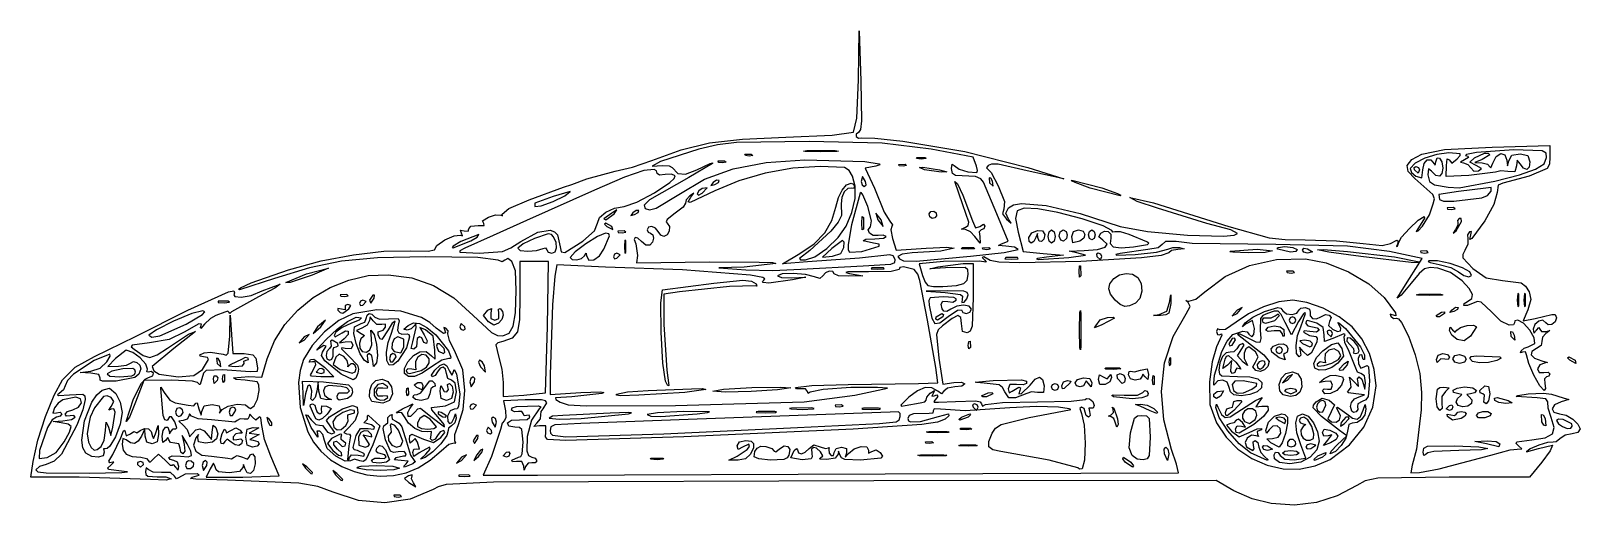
# Model space of a CAD drawing. Extents: x 2 to 133, y 1 to 41.
import ezdxf

# ---------------------------------------------------------------- set-up
doc = ezdxf.new("R2010")
doc.units = 0

msp = doc.modelspace()

# ---------------------------------------------------------------- linework, layer by layer
at = {"layer": 'Layer 1'}
for p, q in [((72.025708, 36.65289), (72.084748, 40.781111)), ((72.084748, 40.781111), (72.237374, 36.547778)), ((71.89715, 33.433525), (72.025708, 36.65289)), ((72.237374, 36.547778), (72.283174, 33.183867)), ((71.613889, 32.236766), (71.89715, 33.433525)), ((72.283174, 33.183867), (72.198431, 32.467863)), ((59.446124, 31.325747), (62.229367, 31.650375)), ((67.874444, 31.441793), (61.749467, 31.361596)), ((62.229367, 31.650375), (65.898889, 31.812343)), ((65.898889, 31.812343), (69.810263, 31.992707)), ((74.029427, 31.304403), (67.874444, 31.441793)), ((69.810263, 31.992707), (71.613889, 32.236766)), ((72.033768, 32.22253), (71.830372, 32.079634)), ((71.830372, 32.079634), (71.841603, 31.865148)), ((71.841603, 31.865148), (72.034285, 31.725135)), ((72.198431, 32.467863), (72.033768, 32.22253)), ((72.034285, 31.725135), (72.267154, 31.761289)), ((72.267154, 31.761289), (73.39813, 31.743356)), ((73.39813, 31.743356), (75.776643, 31.472605)), ((75.776643, 31.472605), (80.997778, 30.606351)), ((54.587318, 29.850028), (57.061371, 30.753838)), ((58.561111, 30.800468), (55.315556, 29.747634)), ((57.061371, 30.753838), (59.446124, 31.325747)), ((60.126442, 31.164439), (58.561111, 30.800468)), ((61.749467, 31.361596), (60.126442, 31.164439)), ((62.447545, 30.368287), (62.988472, 30.390568)), ((62.486021, 30.25441), (62.447545, 30.368287)), ((62.447545, 30.368287), (62.447545, 30.368287)), ((62.817962, 30.220058), (62.486021, 30.25441)), ((63.110934, 30.276607), (62.817962, 30.220058)), ((62.988472, 30.390568), (63.110934, 30.276607)), ((67.386343, 30.644698), (67.662778, 30.686645)), ((67.520344, 30.610347), (67.386343, 30.644698)), ((68.862222, 30.578612), (67.520344, 30.610347)), ((67.662778, 30.686645), (70.061667, 30.686645)), ((67.662778, 30.686645), (67.662778, 30.686645)), ((70.204101, 30.610347), (68.862222, 30.578612)), ((70.061667, 30.686645), (70.338101, 30.644698)), ((70.338101, 30.644698), (70.204101, 30.610347)), ((78.157076, 30.801756), (74.029427, 31.304403)), ((76.934219, 30.001932), (76.976111, 30.102466)), ((76.976111, 30.102466), (77.681667, 30.102466)), ((76.976111, 30.102466), (76.976111, 30.102466)), ((77.681667, 30.102466), (77.723559, 30.001932)), ((81.720349, 30.122185), (78.157076, 30.801756)), ((80.997778, 30.606351), (86.328019, 29.25495)), ((81.982759, 29.379936), (81.720349, 30.122185)), ((118.734624, 29.924106), (119.587699, 30.392209)), ((119.587699, 30.392209), (121.503285, 30.772839)), ((120.842387, 30.354585), (119.827603, 30.036548)), ((120.76883, 29.720545), (120.874613, 30.073406)), ((121.849444, 30.479561), (120.842387, 30.354585)), ((120.874613, 30.073406), (121.074733, 30.042893)), ((121.503285, 30.772839), (125.518333, 30.979917)), ((122.810027, 30.408748), (121.849444, 30.479561)), ((122.555, 29.975321), (122.805641, 30.257961)), ((122.805641, 30.257961), (122.810027, 30.408748)), ((123.505736, 30.100947), (123.19, 29.915556)), ((123.351293, 30.353517), (123.270641, 30.274252)), ((123.270641, 30.274252), (123.472222, 30.206074)), ((124.1872, 30.521889), (123.351293, 30.353517)), ((123.472222, 30.206074), (123.505736, 30.100947)), ((123.637678, 29.692413), (124.020052, 30.076117)), ((124.020052, 30.076117), (124.866113, 30.461937)), ((127.352778, 30.73409), (124.1872, 30.521889)), ((125.306667, 30.329795), (124.671667, 29.92435)), ((124.866113, 30.461937), (125.181666, 30.469402)), ((125.181666, 30.469402), (125.306667, 30.329795)), ((125.518333, 30.979917), (130.386667, 31.116457)), ((125.558841, 29.631851), (125.849459, 30.19071)), ((125.849459, 30.19071), (126.236619, 30.433689)), ((126.236619, 30.433689), (126.584233, 30.334209)), ((126.584233, 30.334209), (126.756211, 29.865694)), ((126.914413, 29.825638), (127.184499, 30.305906)), ((127.184499, 30.305906), (127.863758, 30.41769)), ((129.745884, 30.671614), (127.352778, 30.73409)), ((127.863758, 30.41769), (128.531932, 30.269775)), ((128.531932, 30.269775), (128.693333, 29.731496)), ((130.055974, 30.476263), (129.745884, 30.671614)), ((129.892592, 29.569887), (130.104444, 30.095009)), ((130.104444, 30.095009), (130.055974, 30.476263)), ((130.386667, 30.118583), (130.352833, 29.541423)), ((130.386667, 31.116457), (130.386667, 30.118583)), ((49.106667, 28.310566), (51.482873, 28.940143)), ((51.482873, 28.940143), (52.967529, 29.292889)), ((53.904849, 28.998746), (52.276186, 28.42648)), ((52.967529, 29.292889), (54.587318, 29.850028)), ((54.775441, 29.094009), (53.904849, 28.998746)), ((55.315556, 29.747634), (54.61, 29.36211)), ((54.61, 29.36211), (55.456667, 29.427166)), ((54.971889, 28.974897), (54.775441, 29.094009)), ((55.033333, 28.751095), (54.971889, 28.974897)), ((55.456667, 29.427166), (56.054625, 29.405104)), ((56.054625, 29.405104), (56.303333, 29.260704)), ((56.303333, 29.260704), (56.789475, 28.757127)), ((57.423082, 28.680271), (58.401009, 29.059201)), ((59.702566, 29.594705), (57.714444, 28.413004)), ((58.401009, 29.059201), (59.510426, 29.586243)), ((59.035476, 28.256675), (61.44796, 29.141548)), ((59.510426, 29.586243), (59.715227, 29.649717)), ((59.715227, 29.649717), (59.702566, 29.594705)), ((60.189768, 29.803843), (60.730694, 29.826123)), ((60.228243, 29.689965), (60.189768, 29.803843)), ((60.189768, 29.803843), (60.189768, 29.803843)), ((60.560184, 29.655614), (60.228243, 29.689965)), ((60.853156, 29.712162), (60.560184, 29.655614)), ((60.730694, 29.826123), (60.853156, 29.712162)), ((61.44796, 29.141548), (64.231554, 29.674676)), ((64.167903, 28.789462), (61.944146, 28.141636)), ((66.480991, 29.197887), (64.167903, 28.789462)), ((64.231554, 29.674676), (67.511453, 29.890225)), ((68.784419, 29.343865), (66.480991, 29.197887)), ((67.511453, 29.890225), (72.563998, 29.759261)), ((70.86053, 29.241342), (68.784419, 29.343865)), ((71.250333, 28.992724), (70.86053, 29.241342)), ((71.539111, 28.512609), (71.250333, 28.992724)), ((72.563998, 29.759261), (73.774873, 29.57376)), ((73.482084, 29.363534), (72.598613, 29.21)), ((72.598613, 29.21), (73.394923, 27.516667)), ((73.845815, 29.469146), (73.482084, 29.363534)), ((73.774873, 29.57376), (73.845815, 29.469146)), ((75.429768, 29.52162), (75.970694, 29.543901)), ((75.468243, 29.407743), (75.429768, 29.52162)), ((75.429768, 29.52162), (75.429768, 29.52162)), ((75.800184, 29.373392), (75.468243, 29.407743)), ((76.093156, 29.42994), (75.800184, 29.373392)), ((75.970694, 29.543901), (76.093156, 29.42994)), ((77.328889, 29.960117), (76.934219, 30.001932)), ((77.167367, 29.247182), (77.47, 29.289588)), ((77.611111, 29.068889), (77.167367, 29.247182)), ((77.723559, 30.001932), (77.328889, 29.960117)), ((77.47, 29.289588), (78.881111, 29.068889)), ((79.022222, 28.84819), (77.611111, 29.068889)), ((77.611111, 29.068889), (77.611111, 29.068889)), ((78.881111, 29.068889), (79.474517, 28.887742)), ((79.474517, 28.887742), (79.022222, 28.84819)), ((79.87321, 29.170802), (79.932019, 29.535419)), ((79.973787, 28.748329), (79.87321, 29.170802)), ((79.932019, 29.535419), (80.098906, 29.425916)), ((80.098906, 29.425916), (80.530042, 29.12481)), ((80.530042, 29.12481), (81.255737, 28.890297)), ((81.255737, 28.890297), (82.025899, 28.82803)), ((82.077229, 29.00784), (81.982759, 29.379936)), ((82.025899, 28.82803), (82.077229, 29.00784)), ((82.979046, 29.417971), (82.825954, 29.213139)), ((82.825954, 29.213139), (82.868824, 29.204267)), ((82.868824, 29.204267), (83.223767, 28.82224)), ((83.261004, 29.547777), (82.979046, 29.417971)), ((83.223767, 28.82224), (83.820988, 27.720249)), ((83.833669, 29.526647), (83.261004, 29.547777)), ((86.258476, 28.976774), (83.833669, 29.526647)), ((89.357474, 28.303399), (86.258476, 28.976774)), ((86.328019, 29.25495), (89.357474, 28.303399)), ((118.352195, 29.434724), (118.734624, 29.924106)), ((118.435584, 28.907649), (118.352195, 29.434724)), ((118.979961, 28.326468), (118.435584, 28.907649)), ((119.012265, 29.609765), (118.603547, 29.158552)), ((118.603547, 29.158552), (118.700578, 28.831465)), ((118.700578, 28.831465), (119.080627, 28.513623)), ((118.921275, 29.268208), (119.081121, 29.351111)), ((118.956667, 29.068889), (118.921275, 29.268208)), ((119.255546, 28.786667), (118.956667, 29.068889)), ((118.956667, 29.068889), (118.956667, 29.068889)), ((119.827603, 30.036548), (119.012265, 29.609765)), ((119.081121, 29.351111), (119.292204, 29.268208)), ((119.38, 29.068889), (119.255546, 28.786667)), ((119.292204, 29.268208), (119.38, 29.068889)), ((119.5694, 28.388753), (119.662222, 29.058959)), ((119.662222, 29.058959), (119.768828, 29.605054)), ((119.768828, 29.605054), (120.025001, 29.905094)), ((120.025001, 29.905094), (120.33528, 29.908021)), ((120.144872, 29.143464), (120.085556, 28.638402)), ((120.39889, 28.932956), (120.144872, 29.143464)), ((120.33528, 29.908021), (120.604201, 29.562778)), ((120.747784, 28.591927), (120.39889, 28.932956)), ((120.604201, 29.562778), (120.712637, 29.453841)), ((120.712637, 29.453841), (120.76883, 29.720545)), ((121.074733, 30.042893), (121.268582, 29.719406)), ((121.268582, 29.719406), (121.355556, 29.193344)), ((121.355556, 29.193344), (121.272548, 28.73476)), ((121.637778, 28.492868), (121.657615, 29.415879)), ((121.657615, 29.415879), (121.723236, 29.977606)), ((121.723236, 29.977606), (121.869282, 29.904766)), ((121.869282, 29.904766), (122.112899, 29.631602)), ((122.112899, 29.631602), (122.555, 29.975321)), ((123.19, 29.915556), (122.838568, 29.719148)), ((122.838568, 29.719148), (123.089249, 29.653169)), ((123.089249, 29.653169), (123.463917, 29.516204)), ((123.463917, 29.516204), (123.713567, 29.214758)), ((125.787576, 28.874208), (123.542778, 28.577563)), ((124.15251, 29.418135), (123.637678, 29.692413)), ((123.713567, 29.214758), (123.959625, 28.957709)), ((123.959625, 28.957709), (124.353492, 28.980109)), ((124.671667, 29.92435), (124.036667, 29.669111)), ((124.036667, 29.669111), (124.671667, 29.651222)), ((124.62106, 29.176849), (124.15251, 29.418135)), ((124.353492, 28.980109), (124.62106, 29.176849)), ((124.671667, 29.651222), (125.1284, 29.53496)), ((125.1284, 29.53496), (125.334799, 29.280556)), ((125.334799, 29.280556), (125.412214, 29.238228)), ((125.412214, 29.238228), (125.558841, 29.631851)), ((126.238629, 28.970923), (125.787576, 28.874208)), ((126.845909, 28.905817), (126.238629, 28.970923)), ((126.756211, 29.865694), (126.805778, 29.38402)), ((126.805778, 29.38402), (126.914413, 29.825638)), ((127.437873, 28.876291), (126.845909, 28.905817)), ((127.573027, 29.391072), (127.437873, 28.876291)), ((127.628691, 29.861056), (127.573027, 29.391072)), ((127.869273, 29.562778), (127.628691, 29.861056)), ((127.828472, 28.633442), (129.174969, 29.101314)), ((128.169569, 29.184753), (127.869273, 29.562778)), ((128.43378, 29.092345), (128.169569, 29.184753)), ((128.621753, 29.277333), (128.43378, 29.092345)), ((128.693333, 29.731496), (128.621753, 29.277333)), ((130.150767, 29.1757), (128.638534, 28.530354)), ((129.174969, 29.101314), (129.892592, 29.569887)), ((130.352833, 29.541423), (130.150767, 29.1757)), ((44.243602, 26.515855), (47.131111, 27.581736)), ((47.131111, 27.581736), (47.836667, 27.815607)), ((47.836667, 27.815607), (49.106667, 28.310566)), ((52.276186, 28.42648), (49.74408, 27.338383)), ((57.714444, 28.413004), (54.405423, 26.531117)), ((54.807277, 27.116155), (56.102144, 27.985553)), ((55.231546, 28.619051), (55.033333, 28.751095)), ((55.708101, 28.663046), (55.231546, 28.619051)), ((56.237054, 28.697868), (55.708101, 28.663046)), ((56.102144, 27.985553), (56.475871, 28.327319)), ((56.561253, 28.543768), (56.237054, 28.697868)), ((56.475871, 28.327319), (56.561253, 28.543768)), ((56.789475, 28.757127), (57.423082, 28.680271)), ((56.868907, 26.985893), (59.035476, 28.256675)), ((58.843333, 27.477614), (58.544354, 27.278701)), ((59.266667, 27.542366), (58.843333, 27.477614)), ((58.843333, 27.093333), (59.266667, 27.542366)), ((59.266667, 27.542366), (59.266667, 27.542366)), ((59.755851, 27.97502), (59.580267, 27.73407)), ((59.580267, 27.73407), (59.913839, 27.817034)), ((60.048087, 28.176282), (59.755851, 27.97502)), ((61.944146, 28.141636), (59.908711, 27.277457)), ((59.913839, 27.817034), (60.224835, 27.999534)), ((60.261912, 28.167717), (60.048087, 28.176282)), ((60.224835, 27.999534), (60.261912, 28.167717)), ((60.261912, 28.167717), (60.261912, 28.167717)), ((70.641244, 27.355137), (71.016143, 27.784443)), ((71.127456, 27.495481), (70.832605, 27.205767)), ((71.016143, 27.784443), (71.422381, 27.94)), ((71.434201, 27.496903), (71.127456, 27.495481)), ((71.422381, 27.94), (71.607463, 27.852205)), ((71.610935, 27.475471), (71.434201, 27.496903)), ((71.764348, 27.68225), (71.539111, 28.512609)), ((71.607463, 27.852205), (71.684444, 27.641122)), ((71.684444, 27.641122), (71.610935, 27.475471)), ((71.738872, 26.6332), (71.764348, 27.68225)), ((72.359805, 28.504444), (72.248889, 28.081111)), ((72.248889, 28.081111), (72.32919, 27.782132)), ((72.32919, 27.782132), (72.522255, 27.657778)), ((72.633171, 28.081111), (72.359805, 28.504444)), ((72.522255, 27.657778), (72.667598, 27.782132)), ((72.667598, 27.782132), (72.633171, 28.081111)), ((72.633171, 28.081111), (72.633171, 28.081111)), ((73.394923, 27.516667), (74.207838, 25.490714)), ((80.221667, 28.580262), (79.973787, 28.748329)), ((80.843919, 26.105556), (80.168677, 28.081111)), ((80.168677, 28.081111), (80.376847, 27.861981)), ((81.904166, 28.483177), (80.221667, 28.580262)), ((80.376847, 27.861981), (80.8332, 26.9262)), ((82.363259, 28.295367), (81.904166, 28.483177)), ((82.584823, 28.010556), (82.363259, 28.295367)), ((83.704853, 25.340394), (82.584823, 28.010556)), ((83.195404, 28.361347), (83.05132, 28.394282)), ((83.05132, 28.394282), (83.102839, 27.958777)), ((83.102839, 27.958777), (83.403811, 27.670687)), ((83.352945, 28.093283), (83.195404, 28.361347)), ((83.403811, 27.670687), (83.352945, 28.093283)), ((83.352945, 28.093283), (83.352945, 28.093283)), ((83.820988, 27.720249), (84.345807, 26.393781)), ((90.0204, 28.1292), (90.028889, 28.191363)), ((90.310229, 27.9804), (90.0204, 28.1292)), ((90.028889, 28.191363), (92.568889, 27.54305)), ((91.581111, 27.512047), (90.310229, 27.9804)), ((94.121111, 26.863735), (91.581111, 27.512047)), ((91.581111, 27.512047), (91.581111, 27.512047)), ((92.568889, 27.54305), (93.897979, 27.064659)), ((120.512433, 26.983691), (118.979961, 28.326468)), ((119.080627, 28.513623), (119.5694, 28.388753)), ((120.085556, 28.638402), (120.222682, 28.062383)), ((120.222682, 28.062383), (120.65, 27.797546)), ((120.65, 27.797546), (121.80167, 27.583727)), ((121.054481, 28.530075), (120.747784, 28.591927)), ((121.272548, 28.73476), (121.054481, 28.530075)), ((123.542778, 28.577563), (121.637778, 28.492868)), ((121.80167, 27.583727), (122.739715, 27.546585)), ((124.984044, 27.503844), (122.657486, 27.219492)), ((122.739715, 27.546585), (125.73, 28.110422)), ((125.426514, 27.563993), (124.984044, 27.503844)), ((125.414873, 27.250463), (125.426514, 27.563993)), ((125.73, 28.110422), (127.828472, 28.633442)), ((125.73, 28.110422), (125.73, 28.110422)), ((126.026448, 27.759267), (125.931289, 27.151199)), ((126.399631, 27.94), (126.026448, 27.759267)), ((128.638534, 28.530354), (126.399631, 27.94)), ((42.518815, 25.783063), (44.243602, 26.515855)), ((49.74408, 27.338383), (44.026667, 24.776563)), ((46.273997, 26.806993), (44.705118, 26.246667)), ((44.705118, 26.246667), (44.730487, 25.967251)), ((45.260654, 26.011544), (46.272466, 26.383383)), ((46.272466, 26.383383), (47.254555, 26.864113)), ((47.695556, 27.235081), (46.273997, 26.806993)), ((47.254555, 26.864113), (47.695556, 27.235081)), ((47.695556, 27.235081), (47.695556, 27.235081)), ((52.251235, 25.964444), (53.311894, 26.315732)), ((53.311894, 26.315732), (54.807277, 27.116155)), ((54.405423, 26.531117), (53.945112, 26.087713)), ((54.961652, 25.831452), (56.868907, 26.985893)), ((57.437088, 26.238794), (57.23778, 25.894899)), ((57.482548, 26.511527), (57.437088, 26.238794)), ((57.788107, 26.849689), (57.482548, 26.511527)), ((57.651528, 26.366122), (57.891556, 26.740556)), ((57.829976, 26.310104), (57.651528, 26.366122)), ((58.137819, 27.09329), (57.788107, 26.849689)), ((59.908711, 27.277457), (57.829976, 26.310104)), ((57.891556, 26.740556), (58.137819, 27.09329)), ((58.544354, 27.278701), (58.42, 27.028582)), ((58.42, 27.028582), (58.540164, 26.923072)), ((58.540164, 26.923072), (58.843333, 27.093333)), ((70.127712, 25.899482), (70.333246, 26.708133)), ((70.333246, 26.708133), (70.641244, 27.355137)), ((70.621162, 26.73516), (70.56464, 26.191054)), ((70.56464, 26.191054), (70.586795, 25.209987)), ((70.832605, 27.205767), (70.621162, 26.73516)), ((72.162786, 27.093333), (71.450417, 24.4184)), ((71.476114, 25.468613), (71.738872, 26.6332)), ((72.252275, 27.135527), (72.162786, 27.093333)), ((72.404398, 26.937468), (72.252275, 27.135527)), ((72.811417, 25.968261), (72.404398, 26.937468)), ((80.8332, 26.9262), (81.66722, 24.740094)), ((84.345807, 26.393781), (84.300167, 25.738614)), ((85.103246, 26.100608), (85.791781, 26.210492)), ((85.791781, 26.210492), (87.884693, 26.039285)), ((93.897979, 27.064659), (94.173256, 26.918368)), ((94.173256, 26.918368), (94.121111, 26.863735)), ((95.554348, 26.397253), (94.921866, 26.718162)), ((94.921866, 26.718162), (96.922917, 26.276672)), ((97.273155, 25.823864), (95.554348, 26.397253)), ((96.922917, 26.276672), (103.279612, 24.279568)), ((120.225462, 25.258889), (120.537639, 26.181172)), ((120.648712, 26.604051), (120.512433, 26.983691)), ((120.537639, 26.181172), (120.648712, 26.604051)), ((122.657486, 27.219492), (121.002778, 26.968547)), ((121.002778, 26.968547), (121.073333, 26.542186)), ((121.073333, 26.542186), (121.413906, 26.417615)), ((121.413906, 26.417615), (122.278793, 26.406313)), ((122.278793, 26.406313), (124.640538, 26.685668)), ((124.640538, 26.685668), (125.117094, 26.901312)), ((124.640538, 26.685668), (124.640538, 26.685668)), ((125.117094, 26.901312), (125.414873, 27.250463)), ((125.931289, 27.151199), (125.651985, 26.135355)), ((40.312011, 24.763081), (40.794251, 25.072413)), ((40.794251, 25.072413), (41.402641, 25.253522)), ((41.402641, 25.253522), (41.833642, 25.218869)), ((41.833642, 25.218869), (41.996327, 25.170957)), ((41.958875, 25.320918), (42.518815, 25.783063)), ((41.996327, 25.170957), (41.958875, 25.320918)), ((44.730487, 25.967251), (45.260654, 26.011544)), ((50.008708, 24.561981), (50.171582, 25.030979)), ((50.171582, 25.030979), (50.702375, 25.485313)), ((51.223333, 25.409304), (50.541295, 24.915415)), ((50.541295, 24.915415), (50.718407, 24.835556)), ((50.702375, 25.485313), (51.446966, 25.828597)), ((50.718407, 24.835556), (51.400445, 25.329444)), ((51.642038, 25.684309), (51.223333, 25.409304)), ((51.400445, 25.329444), (51.642038, 25.684309)), ((51.400445, 25.329444), (51.400445, 25.329444)), ((51.446966, 25.828597), (52.251235, 25.964444)), ((52.982518, 25.43502), (52.806934, 25.19407)), ((52.806934, 25.19407), (53.140506, 25.277034)), ((53.274754, 25.636282), (52.982518, 25.43502)), ((53.140506, 25.277034), (53.451502, 25.459534)), ((53.488579, 25.627717), (53.274754, 25.636282)), ((53.451502, 25.459534), (53.488579, 25.627717)), ((53.488579, 25.627717), (53.488579, 25.627717)), ((53.945112, 26.087713), (54.023816, 25.793506)), ((54.023816, 25.793506), (54.384999, 25.678551)), ((54.384999, 25.678551), (54.961652, 25.831452)), ((55.879876, 24.858957), (55.802253, 24.676776)), ((56.562331, 25.385646), (55.879876, 24.858957)), ((57.23778, 25.894899), (56.562331, 25.385646)), ((69.79583, 24.770636), (70.127712, 25.899482)), ((70.586795, 25.209987), (70.319918, 24.653236)), ((70.989506, 24.291644), (71.476114, 25.468613)), ((72.314364, 24.553333), (72.352279, 25.105872)), ((72.352279, 25.105872), (72.443433, 25.047222)), ((72.443433, 25.047222), (72.443433, 24.059444)), ((73.132216, 24.758333), (72.811417, 25.968261)), ((73.942222, 24.835556), (73.499029, 25.4)), ((73.499029, 25.4), (73.66, 24.835556)), ((74.207838, 25.490714), (74.667937, 24.714603)), ((78.011185, 25.331003), (78.151451, 25.526214)), ((78.049343, 25.093673), (78.011185, 25.331003)), ((78.244552, 24.953407), (78.049343, 25.093673)), ((78.049343, 25.093673), (78.049343, 25.093673)), ((78.151451, 25.526214), (78.388782, 25.564371)), ((78.481882, 24.991564), (78.244552, 24.953407)), ((78.388782, 25.564371), (78.58399, 25.424105)), ((78.622149, 25.186774), (78.481882, 24.991564)), ((78.58399, 25.424105), (78.622149, 25.186774)), ((81.351041, 24.647161), (80.843919, 26.105556)), ((84.666667, 23.03169), (83.704853, 25.340394)), ((84.300167, 25.738614), (84.196905, 25.345761)), ((84.196905, 25.345761), (84.534341, 24.891947)), ((84.457122, 25.392425), (84.69203, 25.853895)), ((84.68721, 24.906111), (84.457122, 25.392425)), ((84.534341, 24.891947), (84.928257, 24.554286)), ((84.928257, 24.554286), (84.68721, 24.906111)), ((84.69203, 25.853895), (85.103246, 26.100608)), ((85.417939, 25.582714), (85.292405, 24.952954)), ((85.292405, 24.952954), (85.522026, 23.792889)), ((86.005617, 25.810865), (85.417939, 25.582714)), ((87.162428, 25.766102), (86.005617, 25.810865)), ((88.846194, 25.459872), (87.162428, 25.766102)), ((87.884693, 26.039285), (90.738543, 25.379293)), ((90.917183, 24.913949), (88.846194, 25.459872)), ((90.738543, 25.379293), (94.121111, 24.269536)), ((92.674076, 24.334515), (90.917183, 24.913949)), ((101.434945, 24.529783), (97.273155, 25.823864)), ((119.270829, 24.809943), (119.761325, 25.117778)), ((119.815235, 24.96617), (119.564853, 24.601666)), ((119.625312, 24.305815), (120.225462, 25.258889)), ((119.761325, 25.117778), (119.815235, 24.96617)), ((122.255139, 25.875012), (121.714212, 25.852732)), ((121.714212, 25.852732), (121.752688, 25.738854)), ((121.752688, 25.738854), (122.084629, 25.704503)), ((122.084629, 25.704503), (122.377601, 25.761051)), ((122.377601, 25.761051), (122.255139, 25.875012)), ((122.255139, 25.875012), (122.255139, 25.875012)), ((122.723114, 24.94975), (122.574279, 24.782935)), ((122.899765, 24.94473), (122.723114, 24.94975)), ((122.93659, 24.692932), (122.899765, 24.94473)), ((125.651985, 26.135355), (124.88468, 24.75231)), ((37.895409, 23.49417), (38.420681, 23.541787)), ((38.420681, 23.541787), (38.612053, 23.480898)), ((38.520641, 23.711021), (38.448786, 23.958649)), ((38.448786, 23.958649), (38.755873, 23.905895)), ((39.988273, 23.605802), (38.480379, 23.012305)), ((38.612053, 23.480898), (38.520641, 23.711021)), ((38.755873, 23.905895), (39.078743, 23.867162)), ((39.078743, 23.867162), (39.154947, 24.069601)), ((39.154947, 24.069601), (39.326885, 24.306426)), ((39.326885, 24.306426), (39.934444, 24.350504)), ((39.851275, 23.387148), (39.988273, 23.605802)), ((39.934444, 24.350504), (40.451727, 24.366846)), ((40.420324, 24.51322), (40.312011, 24.763081)), ((40.451727, 24.366846), (40.420324, 24.51322)), ((44.026667, 24.776563), (41.213902, 23.50983)), ((43.540144, 23.001111), (44.96037, 23.783011)), ((45.847183, 23.655037), (44.702298, 23.272141)), ((44.96037, 23.783011), (45.997391, 23.967602)), ((46.115115, 23.608338), (45.847183, 23.655037)), ((45.997391, 23.967602), (46.366503, 23.836675)), ((46.297334, 23.413252), (46.115115, 23.608338)), ((46.366503, 23.836675), (46.632976, 23.557343)), ((46.632976, 23.557343), (46.848889, 22.554696)), ((48.770819, 23.024858), (49.741768, 23.914785)), ((49.741768, 23.914785), (50.008708, 24.561981)), ((50.670542, 23.706667), (50.002485, 23.43649)), ((50.712788, 24.549012), (50.585272, 24.470731)), ((50.585272, 24.470731), (50.8, 24.271111)), ((50.961482, 23.64449), (50.670542, 23.706667)), ((51.223333, 24.271111), (50.712788, 24.549012)), ((50.8, 24.271111), (51.296191, 24.008322)), ((51.01682, 23.495), (50.961482, 23.64449)), ((51.296191, 24.008322), (51.223333, 24.271111)), ((51.223333, 24.271111), (51.223333, 24.271111)), ((52.264028, 23.899457), (51.723101, 23.877176)), ((51.723101, 23.877176), (51.761577, 23.763299)), ((51.761577, 23.763299), (52.093518, 23.728947)), ((52.093518, 23.728947), (52.38649, 23.785495)), ((52.38649, 23.785495), (52.264028, 23.899457)), ((52.264028, 23.899457), (52.264028, 23.899457)), ((54.309511, 24.220211), (54.186667, 23.988889)), ((54.186667, 23.988889), (54.269569, 23.789569)), ((54.269569, 23.789569), (54.468889, 23.706667)), ((54.593313, 24.261197), (54.309511, 24.220211)), ((54.468889, 23.706667), (54.682262, 23.582872)), ((54.910973, 24.130751), (54.593313, 24.261197)), ((54.682262, 23.582872), (54.742852, 23.292028)), ((55.135393, 23.847778), (54.910973, 24.130751)), ((55.338229, 23.548799), (55.135393, 23.847778)), ((55.597778, 23.424444), (55.338229, 23.548799)), ((55.893457, 23.565026), (55.597778, 23.424444)), ((55.802253, 24.676776), (55.89614, 24.543358)), ((56.066863, 23.892571), (55.893457, 23.565026)), ((55.89614, 24.543358), (56.080316, 24.265781)), ((56.080316, 24.265781), (56.066863, 23.892571)), ((69.68904, 23.868498), (67.912776, 22.253546)), ((68.2804, 22.824246), (69.182768, 23.749037)), ((69.182768, 23.749037), (69.79583, 24.770636)), ((70.319918, 24.653236), (69.68904, 23.868498)), ((70.304736, 23.332912), (70.989506, 24.291644)), ((71.450417, 24.4184), (71.160039, 22.764828)), ((72.352279, 24.000795), (72.314364, 24.553333)), ((72.314364, 24.553333), (72.314364, 24.553333)), ((72.443433, 24.059444), (72.352279, 24.000795)), ((72.85977, 23.979242), (73.038623, 24.235925)), ((72.967662, 23.708596), (72.85977, 23.979242)), ((73.274271, 23.521252), (72.967662, 23.708596)), ((73.038623, 24.235925), (73.132216, 24.758333)), ((73.66, 24.835556), (74.103193, 24.271111)), ((74.108707, 23.546137), (73.691569, 23.514474)), ((74.103193, 24.271111), (73.942222, 24.835556)), ((73.942222, 24.835556), (73.942222, 24.835556)), ((74.364108, 23.426787), (74.108707, 23.546137)), ((74.667937, 24.714603), (74.904698, 24.401387)), ((74.851158, 24.271111), (74.753459, 23.986339)), ((74.753459, 23.986339), (74.901555, 23.271017)), ((74.904698, 24.401387), (74.851158, 24.271111)), ((80.717806, 24.054145), (81.054279, 24.220392)), ((81.058405, 24.008725), (80.717806, 24.054145)), ((81.054279, 24.220392), (81.295767, 24.370943)), ((81.488937, 23.82891), (81.058405, 24.008725)), ((81.295767, 24.370943), (81.351041, 24.647161)), ((81.844444, 23.424444), (81.488937, 23.82891)), ((81.66722, 24.740094), (81.907795, 24.155982)), ((81.907795, 24.155982), (82.279405, 24.280761)), ((82.38987, 23.988889), (82.225483, 23.82809)), ((82.225483, 23.82809), (82.267778, 23.424444)), ((82.279405, 24.280761), (82.593865, 24.466916)), ((82.602622, 24.081943), (82.38987, 23.988889)), ((82.593865, 24.466916), (82.691111, 24.305668)), ((82.691111, 24.305668), (82.602622, 24.081943)), ((85.522026, 23.792889), (85.936667, 22.154444)), ((86.412745, 23.353889), (86.675353, 23.741895)), ((86.675353, 23.741895), (87.136695, 23.939464)), ((87.12641, 23.693662), (87.012122, 23.353889)), ((87.173929, 23.337233), (87.12641, 23.693662)), ((87.136695, 23.939464), (87.575654, 23.906233)), ((87.575654, 23.906233), (87.771111, 23.60184)), ((87.771111, 23.60184), (87.683247, 23.213579)), ((88.053333, 23.424444), (88.136236, 23.823083)), ((88.136236, 23.823083), (88.335556, 23.988889)), ((88.335556, 23.988889), (88.534875, 23.823083)), ((88.534875, 23.823083), (88.617778, 23.424444)), ((88.975263, 23.455452), (89.052268, 23.832192)), ((89.052268, 23.832192), (89.293835, 23.988889)), ((89.293835, 23.988889), (89.548831, 23.864863)), ((89.548831, 23.864863), (89.644213, 23.579434)), ((89.644213, 23.579434), (89.574451, 23.262577)), ((90.028889, 23.424444), (90.17, 23.847778)), ((90.17, 23.847778), (90.593333, 23.988889)), ((90.593333, 23.988889), (90.984269, 23.873777)), ((90.984269, 23.873777), (91.143334, 23.602126)), ((91.143334, 23.602126), (91.056906, 23.28446)), ((91.44, 23.565556), (91.522903, 23.864535)), ((91.522903, 23.266576), (91.44, 23.565556)), ((91.44, 23.565556), (91.44, 23.565556)), ((91.522903, 23.864535), (91.722222, 23.988889)), ((91.722222, 23.988889), (91.921542, 23.864535)), ((91.921542, 23.864535), (92.004444, 23.565556)), ((92.004444, 23.565556), (91.921542, 23.266576)), ((92.323156, 23.399943), (92.473743, 23.720944)), ((92.473743, 23.720944), (92.798331, 23.892347)), ((93.415556, 23.927748), (92.674076, 24.334515)), ((92.798331, 23.892347), (93.115467, 23.845464)), ((93.115467, 23.845464), (93.323254, 23.631022)), ((93.323254, 23.631022), (93.319795, 23.299749)), ((93.492764, 23.795801), (93.415556, 23.927748)), ((93.678395, 23.835799), (93.492764, 23.795801)), ((94.139154, 23.830849), (93.678395, 23.835799)), ((94.121111, 24.269536), (96.414, 23.843515)), ((94.877839, 23.590835), (94.139154, 23.830849)), ((96.378889, 22.973623), (94.877839, 23.590835)), ((96.414, 23.843515), (99.813514, 23.546332)), ((99.813514, 23.546332), (102.839283, 23.465158)), ((103.4644, 23.988889), (101.434945, 24.529783)), ((102.839283, 23.465158), (103.749399, 23.532816)), ((103.279612, 24.279568), (106.698655, 23.325054)), ((104.01094, 23.687166), (103.4644, 23.988889)), ((103.749399, 23.532816), (104.01094, 23.687166)), ((117.869279, 23.385825), (118.52658, 24.117229)), ((118.52658, 24.117229), (119.270829, 24.809943)), ((119.564853, 24.601666), (119.097778, 23.858051)), ((119.097778, 23.858051), (119.260363, 23.904354)), ((119.260363, 23.904354), (119.625312, 24.305815)), ((122.425051, 24.014856), (122.224742, 23.715007)), ((122.224742, 23.715007), (122.481089, 23.915476)), ((122.61661, 24.378422), (122.425051, 24.014856)), ((122.481089, 23.915476), (122.93659, 24.692932)), ((122.574279, 24.782935), (122.60433, 24.621596)), ((122.60433, 24.621596), (122.61661, 24.378422)), ((122.93659, 24.692932), (122.93659, 24.692932)), ((123.59086, 23.833889), (123.427322, 23.581011)), ((123.427322, 23.581011), (123.452924, 23.231856)), ((123.762358, 23.849072), (123.59086, 23.833889)), ((123.615916, 23.178635), (123.721018, 23.580214)), ((123.721018, 23.580214), (123.762358, 23.849072)), ((124.88468, 24.75231), (123.784347, 23.249715)), ((35.705176, 22.200156), (36.252396, 22.31685)), ((36.252396, 22.31685), (36.452949, 22.679276)), ((36.452949, 22.679276), (37.120059, 23.139192)), ((37.120059, 23.139192), (37.895409, 23.49417)), ((37.819447, 22.59997), (37.749352, 22.501993)), ((37.749352, 22.501993), (37.830274, 22.474931)), ((38.480379, 23.012305), (37.819447, 22.59997)), ((37.830274, 22.474931), (39.325671, 23.057675)), ((38.382175, 22.224884), (38.373387, 22.109624)), ((38.815013, 22.435567), (38.382175, 22.224884)), ((41.213902, 23.50983), (38.815013, 22.435567)), ((39.325671, 23.057675), (39.851275, 23.387148)), ((39.325671, 23.057675), (39.325671, 23.057675)), ((41.982855, 22.168294), (42.684895, 22.46211)), ((42.684895, 22.46211), (43.540144, 23.001111)), ((43.731826, 22.797044), (43.272321, 22.431697)), ((43.272321, 22.431697), (43.492852, 22.255138)), ((43.492852, 22.255138), (44.116965, 22.194134)), ((43.540144, 23.001111), (43.540144, 23.001111)), ((44.702298, 23.272141), (43.731826, 22.797044)), ((44.116965, 22.194134), (44.854721, 22.249816)), ((44.854721, 22.249816), (45.416179, 22.423318)), ((45.416179, 22.423318), (45.630753, 22.468136)), ((45.416179, 22.423318), (45.416179, 22.423318)), ((45.630753, 22.468136), (45.72, 22.312211)), ((45.72, 22.312211), (45.844354, 22.101129)), ((46.508853, 22.926819), (46.297334, 23.413252)), ((46.42261, 22.142839), (46.547531, 22.475341)), ((46.547531, 22.475341), (46.508853, 22.926819)), ((46.848889, 22.554696), (46.938483, 22.138697)), ((47.247967, 22.068434), (48.770819, 23.024858)), ((49.010966, 22.815685), (48.10824, 22.128844)), ((50.002485, 23.43649), (49.010966, 22.815685)), ((50.169662, 21.78802), (50.542359, 22.366111)), ((50.542359, 22.366111), (51.01682, 23.495)), ((52.314501, 23.130316), (52.276587, 22.577778)), ((52.276587, 22.577778), (52.314501, 22.02524)), ((52.405655, 23.071667), (52.314501, 23.130316)), ((52.405655, 22.083889), (52.405655, 23.071667)), ((52.405655, 23.071667), (52.405655, 23.071667)), ((53.183333, 23.344038), (53.095202, 23.169233)), ((53.095202, 23.169233), (53.232476, 22.808221)), ((53.418775, 23.300866), (53.183333, 23.344038)), ((53.232476, 22.808221), (53.383936, 21.819107)), ((53.723436, 23.007948), (53.418775, 23.300866)), ((54.085597, 22.702248), (53.723436, 23.007948)), ((54.426076, 22.692428), (54.085597, 22.702248)), ((54.655756, 22.954944), (54.426076, 22.692428)), ((54.742852, 23.292028), (54.655756, 22.954944)), ((67.912776, 22.253546), (67.056747, 21.559231)), ((67.080601, 21.985828), (68.2804, 22.824246)), ((68.354589, 21.721552), (69.349789, 22.412887)), ((69.795963, 22.411303), (69.007287, 21.680384)), ((69.349789, 22.412887), (70.304736, 23.332912)), ((70.696586, 23.099254), (69.795963, 22.411303)), ((70.528629, 21.992282), (70.786851, 22.507222)), ((70.816409, 22.960661), (70.696586, 23.099254)), ((70.786851, 22.507222), (70.816409, 22.960661)), ((70.786851, 22.507222), (70.786851, 22.507222)), ((71.160039, 22.764828), (71.159815, 22.310692)), ((71.159815, 22.310692), (71.28405, 22.094407)), ((72.320568, 22.158874), (73.787, 22.606824)), ((72.433392, 23.071667), (72.664266, 23.208902)), ((73.309768, 22.86), (72.433392, 23.071667)), ((72.664266, 23.208902), (73.403347, 23.241616)), ((73.691569, 23.514474), (73.274271, 23.521252)), ((73.778339, 22.790858), (73.309768, 22.86)), ((73.403347, 23.241616), (74.139727, 23.278801)), ((73.787, 22.606824), (73.778339, 22.790858)), ((73.787, 22.606824), (73.787, 22.606824)), ((74.139727, 23.278801), (74.364108, 23.426787)), ((74.901555, 23.271017), (75.212222, 22.270923)), ((75.212222, 22.270923), (77.752222, 22.458509)), ((77.752222, 22.458509), (79.493653, 22.535422)), ((80.113688, 22.456921), (78.991035, 22.190912)), ((79.493653, 22.535422), (80.113688, 22.456921)), ((80.727462, 22.398945), (80.786111, 22.490099)), ((81.28, 22.361032), (80.727462, 22.398945)), ((80.786111, 22.490099), (81.773889, 22.490099)), ((80.786111, 22.490099), (80.786111, 22.490099)), ((81.832538, 22.398945), (81.28, 22.361032)), ((81.773889, 22.490099), (81.832538, 22.398945)), ((82.296725, 22.86), (81.844444, 23.424444)), ((81.844444, 23.424444), (81.844444, 23.424444)), ((82.267778, 23.424444), (82.296725, 22.86)), ((82.485323, 22.466065), (83.02625, 22.488346)), ((82.523799, 22.352188), (82.485323, 22.466065)), ((82.485323, 22.466065), (82.485323, 22.466065)), ((82.85574, 22.317836), (82.523799, 22.352188)), ((83.148712, 22.374384), (82.85574, 22.317836)), ((83.02625, 22.488346), (83.148712, 22.374384)), ((83.850246, 22.677111), (84.031667, 22.776951)), ((84.455, 22.616211), (83.850246, 22.677111)), ((84.031667, 22.776951), (84.666667, 23.03169)), ((84.331969, 22.082907), (85.513333, 22.34462)), ((85.202448, 22.520577), (84.455, 22.616211)), ((85.513333, 22.34462), (85.202448, 22.520577)), ((86.429166, 23.00508), (86.412745, 23.353889)), ((86.412745, 23.353889), (86.412745, 23.353889)), ((86.600834, 22.86), (86.429166, 23.00508)), ((86.838068, 23.00508), (86.600834, 22.86)), ((87.012122, 23.353889), (86.838068, 23.00508)), ((87.283574, 23.036487), (87.173929, 23.337233)), ((87.48704, 23.010198), (87.283574, 23.036487)), ((87.683247, 23.213579), (87.48704, 23.010198)), ((88.136236, 23.025806), (88.053333, 23.424444)), ((88.053333, 23.424444), (88.053333, 23.424444)), ((88.335556, 22.86), (88.136236, 23.025806)), ((88.534875, 23.025806), (88.335556, 22.86)), ((88.617778, 23.424444), (88.534875, 23.025806)), ((89.097223, 23.114623), (88.975263, 23.455452)), ((88.975263, 23.455452), (88.975263, 23.455452)), ((89.334018, 23.044263), (89.097223, 23.114623)), ((89.574451, 23.262577), (89.334018, 23.044263)), ((89.799607, 22.192596), (91.070565, 22.255507)), ((90.127302, 22.901637), (90.028889, 23.424444)), ((90.028889, 23.424444), (90.028889, 23.424444)), ((90.711361, 23.031306), (90.127302, 22.901637)), ((91.056906, 23.28446), (90.711361, 23.031306)), ((91.070565, 22.255507), (92.205022, 22.338484)), ((91.722222, 23.142222), (91.522903, 23.266576)), ((91.921542, 23.266576), (91.722222, 23.142222)), ((92.205022, 22.338484), (92.861069, 22.516452)), ((92.64538, 23.1073), (92.323156, 23.399943)), ((93.015568, 22.776896), (92.64538, 23.1073)), ((92.861069, 22.516452), (93.015568, 22.776896)), ((93.319795, 23.299749), (93.260584, 22.838875)), ((93.260584, 22.838875), (93.538418, 22.571039)), ((93.538418, 22.571039), (94.189491, 22.482349)), ((96.449444, 22.327275), (94.121111, 22.006927)), ((94.189491, 22.482349), (95.25, 22.558914)), ((95.25, 22.558914), (96.421186, 22.764952)), ((96.543792, 22.866045), (96.378889, 22.973623)), ((96.421186, 22.764952), (96.543792, 22.866045)), ((97.327014, 22.477156), (96.449444, 22.327275)), ((97.184392, 22.109619), (98.127244, 22.348496)), ((97.648889, 22.758467), (97.327014, 22.477156)), ((97.934744, 23.00481), (97.648889, 22.758467)), ((98.848333, 23.007187), (97.934744, 23.00481)), ((98.127244, 22.348496), (98.556516, 22.504502)), ((98.441316, 22.235293), (98.213333, 22.051972)), ((98.989444, 22.333989), (98.441316, 22.235293)), ((98.556516, 22.504502), (99.115022, 22.496765)), ((100.188889, 22.848801), (98.848333, 23.007187)), ((99.526678, 22.386807), (98.989444, 22.333989)), ((99.115022, 22.496765), (99.526678, 22.386807)), ((107.244444, 22.749888), (100.188889, 22.848801)), ((103.434444, 22.181939), (105.687189, 22.356363)), ((105.687189, 22.356363), (106.962397, 22.225)), ((106.962397, 22.225), (106.361229, 22.0868)), ((106.698655, 23.325054), (108.042355, 23.175242)), ((113.290415, 22.603056), (107.244444, 22.749888)), ((107.374372, 22.442639), (107.463905, 22.509496)), ((107.430245, 22.361789), (107.374372, 22.442639)), ((108.492906, 22.119095), (107.430245, 22.361789)), ((107.430245, 22.361789), (107.430245, 22.361789)), ((107.463905, 22.509496), (108.003899, 22.573456)), ((108.003899, 22.573456), (108.68572, 22.50241)), ((108.042355, 23.175242), (109.716663, 23.142222)), ((108.68572, 22.50241), (109.060367, 22.325527)), ((109.060367, 22.325527), (108.949987, 22.163691)), ((109.502222, 22.286698), (109.626576, 22.432043)), ((109.626576, 22.093634), (109.502222, 22.286698)), ((109.502222, 22.286698), (109.502222, 22.286698)), ((109.626576, 22.432043), (109.925556, 22.397614)), ((109.716663, 23.142222), (112.365327, 23.051565)), ((109.925556, 22.397614), (110.348889, 22.12425)), ((110.772222, 22.291787), (111.281516, 22.344612)), ((111.733542, 22.097962), (110.772222, 22.291787)), ((111.281516, 22.344612), (113.312222, 22.167786)), ((112.365327, 23.051565), (114.628763, 22.833602)), ((116.84, 22.175712), (113.290415, 22.603056)), ((114.628763, 22.833602), (116.233684, 22.666092)), ((116.233684, 22.666092), (116.92649, 22.833602)), ((116.92649, 22.833602), (117.473666, 23.132647)), ((117.516964, 22.789444), (117.435237, 22.595564)), ((117.435237, 22.595564), (117.523827, 22.624815)), ((117.473666, 23.132647), (117.589518, 23.038992)), ((117.589518, 23.038992), (117.516964, 22.789444)), ((117.523827, 22.624815), (117.639629, 22.961918)), ((117.639629, 22.961918), (117.869279, 23.385825)), ((123.216566, 22.247838), (123.031168, 21.914547)), ((123.449614, 22.770492), (123.216566, 22.247838)), ((123.452924, 23.231856), (123.449614, 22.770492)), ((123.784347, 23.249715), (123.615916, 23.178635)), ((23.924912, 20.625966), (26.687237, 21.366426)), ((28.388268, 21.348199), (25.707644, 20.795649)), ((26.687237, 21.366426), (29.422345, 21.894281)), ((31.441075, 21.622688), (28.388268, 21.348199)), ((29.422345, 21.894281), (31.978736, 22.186063)), ((35.519919, 21.713432), (31.441075, 21.622688)), ((31.978736, 22.186063), (34.20491, 22.218305)), ((34.20491, 22.218305), (35.705176, 22.200156)), ((39.89477, 21.662627), (35.519919, 21.713432)), ((38.373387, 22.109624), (40.016134, 22.036355)), ((41.633129, 21.444449), (39.89477, 21.662627)), ((40.016134, 22.036355), (41.982855, 22.168294)), ((41.957215, 21.282746), (41.633129, 21.444449)), ((42.18509, 21.437349), (41.957215, 21.282746)), ((42.424924, 21.558546), (42.18509, 21.437349)), ((42.774661, 21.330101), (42.424924, 21.558546)), ((43.076575, 20.533221), (42.774661, 21.330101)), ((43.46271, 21.307778), (43.462468, 18.308446)), ((44.661912, 21.32008), (43.46271, 21.307778)), ((45.861111, 21.332381), (44.661912, 21.32008)), ((45.773162, 15.822872), (45.861111, 21.332381)), ((45.844354, 22.101129), (46.143333, 22.013333)), ((46.143333, 22.013333), (46.42261, 22.142839)), ((46.560681, 21.029256), (46.394112, 20.087119)), ((50.680188, 20.854227), (46.560681, 21.029256)), ((46.938483, 22.138697), (47.247967, 22.068434)), ((48.10824, 22.128844), (47.706562, 21.660556)), ((47.706562, 21.660556), (47.866999, 21.478473)), ((47.866999, 21.478473), (48.249497, 21.456049)), ((48.249497, 21.456049), (48.663827, 21.571155)), ((48.663827, 21.571155), (48.919757, 21.801667)), ((48.919757, 21.801667), (49.038091, 22.013333)), ((48.919757, 21.801667), (48.919757, 21.801667)), ((49.038091, 22.013333), (49.084385, 21.801667)), ((49.084385, 21.801667), (49.281727, 21.444263)), ((49.281727, 21.444263), (49.696469, 21.460226)), ((49.696469, 21.460226), (50.169662, 21.78802)), ((51.447347, 21.925538), (51.364444, 21.714455)), ((51.364444, 21.714455), (51.447347, 21.554609)), ((51.646667, 22.013333), (51.447347, 21.925538)), ((51.447347, 21.554609), (51.646667, 21.59)), ((51.928889, 21.888878), (51.646667, 22.013333)), ((51.646667, 21.59), (51.928889, 21.888878)), ((51.928889, 21.888878), (51.928889, 21.888878)), ((52.314501, 22.02524), (52.405655, 22.083889)), ((53.383936, 21.819107), (53.304175, 21.201547)), ((53.304175, 21.201547), (59.460421, 21.283355)), ((59.460421, 21.283355), (63.642464, 21.276354)), ((65.052222, 21.14464), (62.371111, 20.852527)), ((63.642464, 21.276354), (64.785619, 21.22381)), ((64.785619, 21.22381), (65.052222, 21.14464)), ((65.616667, 21.120494), (67.080601, 21.985828)), ((67.733333, 21.286902), (65.616667, 21.120494)), ((67.056747, 21.559231), (67.149757, 21.465121)), ((67.149757, 21.465121), (67.549065, 21.448889)), ((67.168889, 20.667278), (72.41417, 20.949501)), ((67.549065, 21.448889), (68.354589, 21.721552)), ((72.107778, 21.608345), (67.733333, 21.286902)), ((69.007287, 21.680384), (69.851978, 21.776303)), ((69.851978, 21.776303), (70.528629, 21.992282)), ((71.28405, 22.094407), (72.320568, 22.158874)), ((74.690523, 21.868827), (72.107778, 21.608345)), ((72.41417, 20.949501), (74.756066, 21.093237)), ((72.41417, 20.949501), (72.41417, 20.949501)), ((74.956028, 21.803957), (74.690523, 21.868827)), ((74.756066, 21.093237), (75.110245, 21.247181)), ((75.138026, 21.499916), (74.956028, 21.803957)), ((75.110245, 21.247181), (75.138026, 21.499916)), ((75.70567, 21.94492), (75.353333, 21.751805)), ((75.353333, 21.751805), (75.488726, 21.537128)), ((75.488726, 21.537128), (75.843733, 21.386741)), ((76.552778, 22.041966), (75.70567, 21.94492)), ((75.843733, 21.386741), (76.905556, 21.356939)), ((78.991035, 22.190912), (76.552778, 22.041966)), ((76.905556, 21.356939), (81.491667, 21.781095)), ((79.218784, 21.322052), (77.14313, 21.127548)), ((77.14313, 21.127548), (77.447676, 20.143168)), ((78.74, 20.878775), (80.856667, 21.14381)), ((82.204441, 21.342006), (79.218784, 21.322052)), ((80.856667, 21.14381), (81.703333, 21.162791)), ((81.491667, 21.781095), (84.331969, 22.082907)), ((81.491667, 21.781095), (81.491667, 21.781095)), ((81.703333, 21.162791), (81.703333, 18.277887)), ((82.803937, 21.272731), (82.204441, 21.342006)), ((82.603899, 21.726789), (82.475699, 21.647676)), ((82.475699, 21.647676), (82.691111, 21.444962)), ((83.13418, 21.416955), (82.603899, 21.726789)), ((82.691111, 21.444962), (82.803937, 21.272731)), ((83.880841, 21.26108), (83.13418, 21.416955)), ((85.635368, 21.201168), (83.880841, 21.26108)), ((84.455, 21.643432), (84.396351, 21.552279)), ((84.396351, 21.552279), (84.948889, 21.514365)), ((85.442778, 21.643432), (84.455, 21.643432)), ((84.948889, 21.514365), (85.501427, 21.552279)), ((85.501427, 21.552279), (85.442778, 21.643432)), ((85.442778, 21.643432), (85.442778, 21.643432)), ((90.802708, 21.311738), (85.635368, 21.201168)), ((85.936667, 22.154444), (87.63, 21.99944)), ((87.131447, 21.578839), (87.061894, 21.531102)), ((87.061894, 21.531102), (87.235823, 21.499759)), ((87.912222, 21.697532), (87.131447, 21.578839)), ((87.235823, 21.499759), (89.775823, 21.654064)), ((87.63, 21.99944), (89.323333, 21.844434)), ((89.323333, 21.844434), (87.912222, 21.697532)), ((89.775823, 21.654064), (91.184518, 21.855581)), ((89.775823, 21.654064), (89.775823, 21.654064)), ((90.452222, 22.037348), (89.799607, 22.192596)), ((91.184518, 21.855581), (90.452222, 22.037348)), ((90.648353, 20.461111), (90.682256, 20.957019)), ((90.682256, 20.957019), (90.778454, 20.960371)), ((90.778454, 20.960371), (90.788911, 20.113705)), ((95.905573, 21.63367), (90.802708, 21.311738)), ((92.27001, 22.013333), (92.110164, 21.930431)), ((92.110164, 21.930431), (92.145556, 21.731111)), ((92.145556, 21.731111), (92.444435, 21.448889)), ((92.481093, 21.930431), (92.27001, 22.013333)), ((92.444435, 21.448889), (92.568889, 21.731111)), ((92.568889, 21.731111), (92.481093, 21.930431)), ((92.568889, 21.731111), (92.568889, 21.731111)), ((94.121111, 22.006927), (93.73786, 21.902808)), ((93.73786, 21.902808), (93.810275, 21.854102)), ((93.810275, 21.854102), (95.391111, 21.91811)), ((95.391111, 21.91811), (97.184392, 22.109619)), ((97.579505, 21.837962), (95.905573, 21.63367)), ((98.213333, 22.051972), (97.579505, 21.837962)), ((102.973672, 20.057826), (105.023471, 20.975859)), ((103.376732, 22.143286), (103.434444, 22.181939)), ((103.636851, 22.105859), (103.376732, 22.143286)), ((103.434444, 22.181939), (103.434444, 22.181939)), ((104.916111, 22.051767), (103.636851, 22.105859)), ((106.361229, 22.0868), (104.916111, 22.051767)), ((105.023471, 20.975859), (107.317668, 21.484614)), ((107.317668, 21.484614), (109.749604, 21.549061)), ((108.949987, 22.163691), (108.492906, 22.119095)), ((109.925556, 22.013333), (109.626576, 22.093634)), ((109.749604, 21.549061), (111.50619, 21.196394)), ((110.348889, 22.12425), (109.925556, 22.013333)), ((111.50619, 21.196394), (113.379184, 20.447224)), ((114.441111, 21.731111), (111.733542, 22.097962)), ((113.312222, 22.167786), (117.282, 21.701464)), ((118.676606, 21.234769), (114.441111, 21.731111)), ((114.441111, 21.731111), (114.441111, 21.731111)), ((119.61677, 21.571768), (116.84, 22.175712)), ((117.282, 21.701464), (119.339549, 21.301192)), ((118.533333, 19.896667), (119.61677, 21.571768)), ((119.295246, 21.211624), (118.676606, 21.234769)), ((119.339549, 21.301192), (119.295246, 21.211624)), ((119.997361, 22.206123), (119.456434, 22.183843)), ((119.456434, 22.183843), (119.49491, 22.069965)), ((119.49491, 22.069965), (119.826851, 22.035614)), ((119.826851, 22.035614), (120.119823, 22.092162)), ((120.119823, 22.092162), (119.997361, 22.206123)), ((119.997361, 22.206123), (119.997361, 22.206123)), ((120.164829, 21.381239), (120.121763, 21.319139)), ((120.121763, 21.319139), (120.27079, 21.238814)), ((120.893648, 21.375248), (120.164829, 21.381239)), ((120.27079, 21.238814), (121.031384, 21.064999)), ((121.973635, 21.145252), (120.893648, 21.375248)), ((121.031384, 21.064999), (122.01985, 20.804394)), ((123.016491, 20.797019), (121.973635, 21.145252)), ((123.031168, 21.914547), (123.049053, 21.62013)), ((123.049053, 21.62013), (123.878374, 20.725281)), ((22.745352, 19.87072), (19.782019, 18.920189)), ((20.769615, 19.511931), (23.924912, 20.625966)), ((25.707644, 20.795649), (22.745352, 19.87072)), ((23.706667, 19.558341), (25.450523, 20.28967)), ((25.912172, 20.166535), (24.059444, 19.543142)), ((25.450523, 20.28967), (27.301724, 20.770128)), ((27.301724, 20.770128), (25.912172, 20.166535)), ((27.457368, 19.133299), (29.019752, 19.757157)), ((29.019752, 19.757157), (30.656287, 20.123435)), ((30.656287, 20.123435), (32.327511, 20.204659)), ((32.327511, 20.204659), (34.342509, 19.939503)), ((34.342509, 19.939503), (36.164225, 19.299871)), ((43.14661, 18.858492), (43.076575, 20.533221)), ((46.394112, 20.087119), (46.210954, 17.658878)), ((57.184566, 20.608762), (50.680188, 20.854227)), ((62.910212, 20.159892), (57.184566, 20.608762)), ((59.812388, 19.490116), (62.278948, 19.741541)), ((62.371111, 20.852527), (60.254444, 20.780937)), ((60.254444, 20.780937), (62.512222, 20.621024)), ((62.278948, 19.741541), (63.013776, 19.655846)), ((62.512222, 20.621024), (64.811451, 20.568647)), ((63.971916, 19.967035), (62.910212, 20.159892)), ((63.013776, 19.655846), (63.385838, 19.429728)), ((63.929659, 19.625519), (64.039101, 19.73392)), ((63.980726, 19.54935), (63.929659, 19.625519)), ((64.126296, 19.856841), (63.971916, 19.967035)), ((64.039101, 19.73392), (64.126296, 19.856841)), ((66.463333, 19.757557), (64.479067, 19.492875)), ((64.811451, 20.568647), (67.168889, 20.667278)), ((65.592432, 20.274298), (65.193333, 20.100875)), ((65.193333, 20.100875), (65.54567, 19.964845)), ((65.54567, 19.964845), (66.392778, 19.945501)), ((66.518195, 20.313025), (65.592432, 20.274298)), ((66.392778, 19.945501), (67.592222, 20.009251)), ((67.592222, 20.009251), (66.463333, 19.757557)), ((67.563324, 20.226861), (66.518195, 20.313025)), ((68.320519, 20.025607), (67.563324, 20.226861)), ((68.783464, 19.879589), (68.320519, 20.025607)), ((69.019666, 20.119681), (68.783464, 19.879589)), ((69.238897, 20.374425), (69.019666, 20.119681)), ((69.565338, 20.499317), (69.238897, 20.374425)), ((69.861804, 20.472711), (69.565338, 20.499317)), ((69.991111, 20.272963), (69.861804, 20.472711)), ((70.343448, 20.118628), (69.991111, 20.272963)), ((71.190556, 20.077827), (70.343448, 20.118628)), ((71.144923, 20.447379), (70.964739, 20.397633)), ((70.964739, 20.397633), (71.261111, 20.317302)), ((72.880595, 20.450642), (71.144923, 20.447379)), ((72.39, 20.117876), (71.190556, 20.077827)), ((71.261111, 20.317302), (72.39, 20.117876)), ((74.788286, 20.47608), (72.880595, 20.450642)), ((73.166111, 20.796765), (73.107462, 20.705612)), ((73.107462, 20.705612), (73.66, 20.667699)), ((74.153889, 20.796765), (73.166111, 20.796765)), ((73.66, 20.667699), (74.212538, 20.705612)), ((74.212538, 20.705612), (74.153889, 20.796765)), ((74.153889, 20.796765), (74.153889, 20.796765)), ((75.474497, 20.6345), (74.788286, 20.47608)), ((75.515297, 20.814557), (75.474497, 20.6345)), ((75.83668, 20.87347), (75.515297, 20.814557)), ((76.729175, 20.629992), (75.83668, 20.87347)), ((77.028698, 20.260431), (76.729175, 20.629992)), ((77.203884, 19.717091), (77.028698, 20.260431)), ((77.844955, 16.368889), (77.203884, 19.717091)), ((77.447676, 20.143168), (77.647109, 19.58306)), ((78.055468, 20.705444), (78.74, 20.878775)), ((79.375, 20.781046), (78.055468, 20.705444)), ((81.03183, 20.819141), (79.375, 20.781046)), ((80.930731, 19.453041), (81.21517, 19.741638)), ((81.246468, 20.628226), (81.03183, 20.819141)), ((81.21517, 19.741638), (81.28, 20.231547)), ((81.28, 20.231547), (81.246468, 20.628226)), ((90.693955, 20.00981), (90.648353, 20.461111)), ((90.648353, 20.461111), (90.648353, 20.461111)), ((90.788911, 20.113705), (90.693955, 20.00981)), ((93.249332, 19.437747), (93.576826, 19.876508)), ((93.576826, 19.876508), (94.050859, 20.181728)), ((94.050859, 20.181728), (94.616151, 20.304396)), ((94.616151, 20.304396), (95.171796, 20.239326)), ((95.171796, 20.239326), (95.616889, 19.981333)), ((95.616889, 19.981333), (95.897908, 19.459096)), ((101.274925, 18.765548), (102.973672, 20.057826)), ((108.708472, 20.51279), (108.167545, 20.490509)), ((108.167545, 20.490509), (108.206021, 20.376632)), ((108.206021, 20.376632), (108.537962, 20.342281)), ((108.537962, 20.342281), (108.830934, 20.398829)), ((108.830934, 20.398829), (108.708472, 20.51279)), ((108.708472, 20.51279), (108.708472, 20.51279)), ((113.379184, 20.447224), (115.100343, 19.433148)), ((117.491777, 18.230437), (118.533333, 19.896667)), ((119.340544, 20.30204), (118.687946, 19.503106)), ((119.805181, 20.705532), (119.340544, 20.30204)), ((120.27227, 20.81929), (119.805181, 20.705532)), ((120.932222, 20.749023), (120.27227, 20.81929)), ((122.005965, 20.388323), (120.932222, 20.749023)), ((122.978333, 19.686127), (122.005965, 20.388323)), ((122.01985, 20.804394), (122.67368, 20.453304)), ((122.67368, 20.453304), (123.126436, 20.13452)), ((123.576872, 19.034981), (122.978333, 19.686127)), ((123.633913, 20.436315), (123.016491, 20.797019)), ((123.126436, 20.13452), (123.539219, 20.023626)), ((123.539219, 20.023626), (123.759292, 20.123323)), ((123.759292, 20.123323), (123.633913, 20.436315)), ((123.633913, 20.436315), (123.633913, 20.436315)), ((123.878374, 20.725281), (125.008043, 19.938324)), ((125.008043, 19.938324), (126.376066, 19.718084)), ((126.376066, 19.718084), (127.946735, 19.52241)), ((15.442623, 17.222026), (18.873676, 18.765027)), ((18.873676, 18.765027), (19.32591, 18.842077)), ((21.397955, 18.337904), (19.124877, 17.074444)), ((19.363379, 18.677079), (19.311666, 18.492354)), ((19.311666, 18.492354), (19.407476, 18.369437)), ((19.32591, 18.842077), (19.363379, 18.677079)), ((19.407476, 18.369437), (19.944039, 18.302392)), ((19.714724, 18.973468), (19.87803, 19.098555)), ((19.782019, 18.920189), (19.714724, 18.973468)), ((19.87803, 19.098555), (20.769615, 19.511931)), ((19.944039, 18.302392), (20.777822, 18.462662)), ((20.777822, 18.462662), (21.71358, 18.836964)), ((22.783788, 19.055266), (21.397955, 18.337904)), ((21.71358, 18.836964), (23.214868, 19.402081)), ((23.214868, 19.402081), (22.783788, 19.055266)), ((24.059444, 19.543142), (23.706667, 19.558341)), ((23.706667, 19.558341), (23.706667, 19.558341)), ((26.008601, 18.279333), (27.457368, 19.133299)), ((28.839583, 18.537234), (28.298656, 18.514954)), ((28.298656, 18.514954), (28.337132, 18.401076)), ((28.337132, 18.401076), (28.669073, 18.366725)), ((28.669073, 18.366725), (28.962045, 18.423273)), ((28.962045, 18.423273), (28.839583, 18.537234)), ((28.839583, 18.537234), (28.839583, 18.537234)), ((31.041213, 18.483558), (30.762222, 18.045566)), ((31.192805, 18.482036), (31.041213, 18.483558)), ((31.152129, 18.217991), (31.192805, 18.482036)), ((36.164225, 19.299871), (37.86734, 18.249969)), ((43.073783, 16.997501), (43.14661, 18.858492)), ((43.462468, 18.308446), (43.427598, 16.426752)), ((55.362523, 17.816686), (55.489763, 18.923231)), ((55.489763, 18.923231), (59.812388, 19.490116)), ((56.938333, 18.755683), (55.597778, 18.5737)), ((55.597778, 18.5737), (55.610069, 15.989628)), ((61.150805, 19.21404), (56.938333, 18.755683)), ((63.331939, 19.260846), (61.150805, 19.21404)), ((63.453072, 19.245715), (63.331939, 19.260846)), ((63.385838, 19.429728), (63.453072, 19.245715)), ((64.479067, 19.492875), (63.980726, 19.54935)), ((77.647109, 19.58306), (77.898359, 19.297203)), ((79.516111, 18.855525), (77.752222, 18.802161)), ((77.752222, 18.802161), (79.3609, 18.700751)), ((77.898359, 19.297203), (78.353182, 19.204164)), ((79.17447, 18.344444), (78.087365, 18.242242)), ((78.353182, 19.204164), (79.163333, 19.222506)), ((79.163333, 19.222506), (80.29176, 19.301437)), ((80.081887, 18.267763), (79.17447, 18.344444)), ((79.3609, 18.700751), (80.636038, 18.533039)), ((80.912681, 18.813088), (79.516111, 18.855525)), ((80.29176, 19.301437), (80.930731, 19.453041)), ((80.636038, 18.533039), (80.82102, 18.379119)), ((80.82102, 18.379119), (80.794606, 18.143373)), ((81.197377, 18.696737), (80.912681, 18.813088)), ((81.183009, 18.155052), (81.28, 18.502211)), ((81.28, 18.502211), (81.197377, 18.696737)), ((81.28, 18.502211), (81.28, 18.502211)), ((93.159519, 19.001217), (93.249332, 19.437747)), ((93.308598, 18.548762), (93.159519, 19.001217)), ((93.697778, 18.062222), (93.308598, 18.548762)), ((95.946526, 18.808561), (95.778519, 18.196561)), ((95.897908, 19.459096), (95.946526, 18.808561)), ((98.293084, 17.86724), (98.385758, 18.503811)), ((98.385758, 18.503811), (98.379681, 17.78)), ((100.489396, 18.153114), (101.274925, 18.765548)), ((115.100343, 19.433148), (116.401421, 18.285763)), ((117.820303, 18.473553), (117.491777, 18.230437)), ((118.687946, 19.503106), (117.820303, 18.473553)), ((119.098053, 18.504406), (119.309444, 18.548603)), ((119.200524, 18.468213), (119.098053, 18.504406)), ((120.226667, 18.434776), (119.200524, 18.468213)), ((119.309444, 18.548603), (121.143889, 18.548603)), ((119.309444, 18.548603), (119.309444, 18.548603)), ((121.252809, 18.468213), (120.226667, 18.434776)), ((121.143889, 18.548603), (121.35528, 18.504406)), ((121.35528, 18.504406), (121.252809, 18.468213)), ((123.847463, 18.544982), (123.576872, 19.034981)), ((123.796863, 18.19019), (123.847463, 18.544982)), ((127.667834, 18.61476), (127.62992, 18.062222)), ((127.758989, 18.556111), (127.667834, 18.61476)), ((127.758989, 17.568333), (127.758989, 18.556111)), ((127.758989, 18.556111), (127.758989, 18.556111)), ((127.946735, 19.52241), (128.321775, 19.245629)), ((128.232279, 18.61476), (128.194364, 18.062222)), ((128.323433, 18.556111), (128.232279, 18.61476)), ((128.321775, 19.245629), (128.625371, 18.763818)), ((128.323433, 17.568333), (128.323433, 18.556111)), ((128.323433, 18.556111), (128.323433, 18.556111)), ((128.625371, 18.763818), (128.768367, 18.111215)), ((11.006667, 14.981526), (15.442623, 17.222026)), ((16.704293, 17.161308), (15.770742, 16.916493)), ((16.681102, 16.84816), (16.852897, 17.062266)), ((16.852897, 17.062266), (16.704293, 17.161308)), ((18.556111, 17.028481), (17.793763, 16.746239)), ((18.832962, 17.975577), (17.986295, 17.96512)), ((17.986295, 17.96512), (17.989648, 17.868922)), ((17.989648, 17.868922), (18.485556, 17.835019)), ((18.485556, 17.835019), (18.936856, 17.880622)), ((18.80653, 17.117059), (18.556111, 17.028481)), ((18.913211, 17.020545), (18.80653, 17.117059)), ((18.936856, 17.880622), (18.832962, 17.975577)), ((18.832962, 17.975577), (18.832962, 17.975577)), ((18.97717, 16.942195), (18.913211, 17.020545)), ((19.124877, 17.074444), (18.97717, 16.942195)), ((23.609769, 15.990972), (24.712913, 17.222733)), ((24.712913, 17.222733), (26.008601, 18.279333)), ((28.09276, 17.362437), (28.083109, 17.212323)), ((28.083109, 17.212323), (28.279061, 17.002696)), ((28.394973, 17.305474), (28.09276, 17.362437)), ((28.279061, 17.002696), (28.506513, 16.949485)), ((28.69845, 17.248256), (28.394973, 17.305474)), ((28.506513, 16.949485), (29.029852, 17.30963)), ((28.704266, 17.40278), (28.69845, 17.248256)), ((28.935711, 17.685926), (28.700069, 17.602752)), ((28.700069, 17.602752), (28.704266, 17.40278)), ((29.186167, 17.604261), (28.935711, 17.685926)), ((29.029852, 17.30963), (29.186167, 17.604261)), ((29.029852, 17.30963), (29.029852, 17.30963)), ((31.377106, 17.24588), (29.351111, 16.904321)), ((29.998458, 17.974427), (29.915556, 17.763344)), ((29.915556, 17.763344), (29.998458, 17.603498)), ((30.197778, 18.062222), (29.998458, 17.974427)), ((29.998458, 17.603498), (30.197778, 17.638889)), ((30.48, 17.937767), (30.197778, 18.062222)), ((30.197778, 17.638889), (30.48, 17.937767)), ((30.48, 17.937767), (30.48, 17.937767)), ((30.762222, 18.045566), (30.886819, 17.796197)), ((30.886819, 17.796197), (31.152129, 18.217991)), ((31.152129, 18.217991), (31.152129, 18.217991)), ((33.395142, 17.126928), (31.377106, 17.24588)), ((35.150771, 16.591582), (33.395142, 17.126928)), ((37.86734, 18.249969), (39.526535, 16.754001)), ((40.391711, 16.769073), (40.758909, 17.197128)), ((40.758909, 17.197128), (41.053706, 17.354375)), ((41.053706, 17.354375), (41.008213, 16.949463)), ((41.657867, 17.286178), (41.795209, 17.3404)), ((41.687013, 16.933723), (41.657867, 17.286178)), ((41.795209, 17.3404), (41.99689, 17.101601)), ((41.99689, 17.101601), (42.036724, 16.777233)), ((42.894484, 15.857394), (43.073783, 16.997501)), ((46.210954, 17.658878), (46.002222, 11.77875)), ((55.388207, 15.341845), (55.362523, 17.816686)), ((78.087365, 18.242242), (77.968822, 18.030348)), ((77.968822, 18.030348), (78.010676, 17.636468)), ((78.010676, 17.636468), (78.235458, 16.545928)), ((79.022222, 17.704944), (79.158651, 17.957211)), ((79.081553, 17.323475), (79.022222, 17.704944)), ((79.246552, 17.120103), (79.081553, 17.323475)), ((79.158651, 17.957211), (79.562915, 17.928649)), ((79.497734, 17.105056), (79.246552, 17.120103)), ((79.815611, 17.28856), (79.497734, 17.105056)), ((79.562915, 17.928649), (79.998101, 17.893725)), ((79.607878, 16.667912), (80.390175, 17.197633)), ((80.324884, 17.551382), (79.815611, 17.28856)), ((79.998101, 17.893725), (80.285127, 18.050742)), ((80.276146, 18.175575), (80.081887, 18.267763)), ((80.285127, 18.050742), (80.276146, 18.175575)), ((80.899019, 17.641458), (80.324884, 17.551382)), ((80.390175, 17.197633), (80.715556, 17.23927)), ((80.715556, 17.23927), (80.83991, 17.023202)), ((80.715556, 17.23927), (80.715556, 17.23927)), ((80.794606, 18.143373), (80.745978, 17.852485)), ((80.745978, 17.852485), (80.949817, 17.89147)), ((80.83991, 17.023202), (81.138889, 16.933333)), ((81.368103, 17.557752), (80.899019, 17.641458)), ((80.949817, 17.89147), (81.183009, 18.155052)), ((81.138889, 16.933333), (81.437868, 17.040814)), ((81.562222, 17.299225), (81.368103, 17.557752)), ((81.437868, 17.040814), (81.562222, 17.299225)), ((81.703333, 18.277887), (81.618322, 15.872822)), ((90.695074, 15.522222), (90.726125, 17.021969)), ((90.726125, 17.021969), (90.759735, 17.171734)), ((90.759735, 17.171734), (90.800778, 16.862778)), ((94.126301, 17.691215), (93.697778, 18.062222)), ((93.697778, 18.062222), (93.697778, 18.062222)), ((94.502991, 17.53035), (94.126301, 17.691215)), ((94.905046, 17.567348), (94.502991, 17.53035)), ((95.409664, 17.78993), (94.905046, 17.567348)), ((95.778519, 18.196561), (95.409664, 17.78993)), ((97.421181, 16.853151), (98.052846, 17.122592)), ((98.052846, 17.122592), (98.293084, 17.86724)), ((98.379681, 17.78), (98.223641, 16.945323)), ((99.844496, 17.855341), (99.654915, 18.029917)), ((99.654915, 18.029917), (99.913446, 17.981065)), ((99.685275, 16.911496), (100.026193, 17.50898)), ((100.026193, 17.50898), (99.844496, 17.855341)), ((99.913446, 17.981065), (100.489396, 18.153114)), ((103.998889, 17.215556), (103.575556, 16.723109)), ((104.422222, 17.42578), (103.998889, 17.215556)), ((103.998889, 16.933333), (104.422222, 17.42578)), ((104.422222, 17.42578), (104.422222, 17.42578)), ((106.205952, 17.497146), (104.937176, 16.902609)), ((105.300668, 16.624171), (106.310105, 17.109853)), ((107.516393, 17.90853), (106.205952, 17.497146)), ((106.310105, 17.109853), (107.424958, 17.448986)), ((107.109162, 17.139924), (106.544223, 16.935362)), ((107.438213, 17.136664), (107.109162, 17.139924)), ((107.424958, 17.448986), (107.667876, 17.378221)), ((107.696409, 16.841803), (107.438213, 17.136664)), ((108.677377, 18.062222), (107.516393, 17.90853)), ((107.667876, 17.378221), (107.839434, 17.150953)), ((107.839434, 17.150953), (108.161147, 16.908853)), ((109.875968, 17.871687), (108.677377, 18.062222)), ((109.03962, 16.959744), (109.22, 17.230932)), ((109.22, 17.230932), (109.376697, 17.382813)), ((109.376697, 17.382813), (109.753437, 17.422516)), ((109.714649, 17.009761), (109.58763, 16.904913)), ((109.761971, 16.933333), (109.714649, 17.009761)), ((109.753437, 17.422516), (110.092181, 17.295124)), ((111.259711, 17.366236), (109.875968, 17.871687)), ((110.092181, 17.295124), (110.157531, 17.045269)), ((110.157531, 17.045269), (110.152181, 16.719356)), ((112.607615, 16.645101), (111.259711, 17.366236)), ((116.401421, 18.285763), (117.349485, 16.971868)), ((120.791111, 16.762028), (121.229103, 17.041017)), ((121.229103, 17.041017), (121.493147, 17.081693)), ((121.493147, 17.081693), (121.494669, 16.930101)), ((121.951378, 17.009626), (122.126962, 17.250576)), ((122.28495, 17.092589), (121.951378, 17.009626)), ((122.126962, 17.250576), (122.419199, 17.451837)), ((122.126962, 17.250576), (122.126962, 17.250576)), ((122.595947, 17.27509), (122.28495, 17.092589)), ((122.419199, 17.451837), (122.633023, 17.443273)), ((122.633023, 17.443273), (122.595947, 17.27509)), ((123.125436, 17.60938), (123.150538, 17.772769)), ((123.422076, 17.597552), (123.125436, 17.60938)), ((123.150538, 17.772769), (123.431828, 17.944663)), ((123.91434, 17.790052), (123.422076, 17.597552)), ((123.431828, 17.944663), (123.796863, 18.19019)), ((124.279312, 17.939097), (123.91434, 17.790052)), ((124.589323, 17.898688), (124.279312, 17.939097)), ((125.4439, 17.05845), (124.589323, 17.898688)), ((126.253823, 16.290094), (125.4439, 17.05845)), ((127.62992, 18.062222), (127.667834, 17.509684)), ((127.667834, 17.509684), (127.758989, 17.568333)), ((128.526963, 17.250828), (128.129795, 16.306241)), ((128.194364, 18.062222), (128.232279, 17.509684)), ((128.232279, 17.509684), (128.323433, 17.568333)), ((128.768367, 18.111215), (128.526963, 17.250828)), ((14.224649, 16.276465), (12.776192, 15.562367)), ((13.07563, 15.049329), (15.30464, 16.016111)), ((15.770742, 16.916493), (14.224649, 16.276465)), ((16.366638, 16.049131), (15.127149, 15.345622)), ((15.30464, 16.016111), (16.681102, 16.84816)), ((15.30464, 16.016111), (15.30464, 16.016111)), ((16.574498, 16.019447), (16.366638, 16.049131)), ((16.502166, 15.733889), (16.574498, 16.019447)), ((16.529763, 15.676158), (16.502166, 15.733889)), ((16.852051, 16.032748), (16.529763, 15.676158)), ((17.348187, 16.511136), (16.852051, 16.032748)), ((17.793763, 16.746239), (17.348187, 16.511136)), ((18.962253, 15.018404), (19.015617, 16.792222)), ((19.015617, 16.792222), (19.117448, 15.169444)), ((22.738632, 14.611522), (23.609769, 15.990972)), ((26.387778, 15.804444), (26.018074, 15.24)), ((26.018074, 15.24), (26.67, 15.804444)), ((27.039704, 16.368889), (26.387778, 15.804444)), ((26.67, 15.804444), (27.039704, 16.368889)), ((26.67, 15.804444), (26.67, 15.804444)), ((28.163619, 16.327835), (26.960269, 15.383168)), ((28.456771, 15.750864), (27.928019, 15.366675)), ((28.023976, 15.609466), (28.919063, 16.256971)), ((29.351111, 16.904321), (28.163619, 16.327835)), ((29.251484, 16.100358), (28.456771, 15.750864)), ((28.919063, 16.256971), (29.649109, 16.605645)), ((29.902166, 16.374086), (29.251484, 16.100358)), ((29.453674, 15.254592), (29.496247, 15.810956)), ((29.496247, 15.810956), (30.073323, 16.086667)), ((29.649109, 16.605645), (30.084626, 16.576115)), ((30.084626, 16.576115), (29.902166, 16.374086)), ((30.073323, 16.086667), (30.360539, 16.211021)), ((30.578212, 15.949736), (30.127222, 15.679803)), ((30.360539, 16.211021), (30.48, 16.51)), ((30.48, 16.51), (30.553917, 16.799647)), ((30.553917, 16.799647), (30.737509, 16.920322)), ((30.770805, 16.331249), (30.578212, 15.949736)), ((30.737509, 16.920322), (30.973541, 16.863337)), ((30.824089, 16.637516), (30.770805, 16.331249)), ((31.060492, 16.310055), (30.824089, 16.637516)), ((30.973541, 16.863337), (31.204778, 16.620007)), ((31.38917, 16.008145), (31.060492, 16.310055)), ((31.204778, 16.620007), (31.616331, 16.437679)), ((31.795974, 16.002249), (31.38917, 16.008145)), ((31.616331, 16.437679), (32.377575, 16.465575)), ((32.105499, 16.038196), (31.795974, 16.002249)), ((31.913784, 15.517681), (32.106009, 15.778861)), ((32.106009, 15.778861), (32.105499, 16.038196)), ((32.688253, 16.123479), (32.328008, 15.548449)), ((32.377575, 16.465575), (33.189241, 16.500822)), ((32.617478, 15.280242), (32.920508, 16.280232)), ((32.920508, 16.280232), (32.688253, 16.123479)), ((33.182986, 15.932234), (33.13202, 15.530902)), ((33.256723, 16.312953), (33.182986, 15.932234)), ((33.189241, 16.500822), (33.256723, 16.312953)), ((33.666809, 15.598058), (34.020382, 15.919872)), ((34.020382, 15.919872), (34.483139, 16.129472)), ((34.526423, 15.875), (34.292598, 15.625851)), ((34.42887, 14.528552), (34.689032, 15.741811)), ((34.483139, 16.129472), (34.993582, 16.079872)), ((34.669184, 16.062254), (34.526423, 15.875)), ((34.689032, 15.741811), (34.669184, 16.062254)), ((34.993582, 16.079872), (35.603061, 15.753848)), ((35.499994, 15.554337), (35.017671, 15.750549)), ((35.017671, 15.750549), (35.365388, 15.140933)), ((35.850669, 16.181549), (35.150771, 16.591582)), ((35.603061, 15.753848), (36.362925, 15.134177)), ((36.389547, 15.68396), (35.850669, 16.181549)), ((37.21433, 15.687438), (37.025252, 15.750771)), ((37.025252, 15.750771), (37.085273, 15.565828)), ((38.506677, 16.086667), (38.382222, 15.804444)), ((38.382222, 15.804444), (38.470018, 15.605125)), ((38.805556, 15.804444), (38.506677, 16.086667)), ((38.840947, 15.605125), (38.805556, 15.804444)), ((38.805556, 15.804444), (38.805556, 15.804444)), ((39.526535, 16.754001), (41.070577, 15.316382)), ((40.811013, 16.238195), (40.391711, 16.769073)), ((41.251659, 15.949075), (40.811013, 16.238195)), ((40.811013, 16.238195), (40.811013, 16.238195)), ((41.008213, 16.949463), (41.002565, 16.501286)), ((41.002565, 16.501286), (41.345556, 16.368889)), ((41.657679, 16.111482), (41.251659, 15.949075)), ((41.345556, 16.368889), (41.687328, 16.499609)), ((41.921418, 16.427219), (41.657679, 16.111482)), ((41.687328, 16.499609), (41.687013, 16.933723)), ((42.036724, 16.777233), (41.921418, 16.427219)), ((42.556983, 15.264728), (42.894484, 15.857394)), ((43.427598, 16.426752), (43.248877, 15.369286)), ((45.609248, 10.237397), (45.773162, 15.822872)), ((55.610069, 15.989628), (55.8678, 12.135556)), ((78.559237, 12.384103), (77.844955, 16.368889)), ((78.235458, 16.545928), (78.483978, 16.077147)), ((78.483978, 16.077147), (78.895148, 16.145887)), ((78.558606, 16.451792), (78.598889, 16.651111)), ((78.706689, 16.368889), (78.558606, 16.451792)), ((78.598889, 16.651111), (79.055533, 16.933333)), ((78.598889, 16.651111), (78.598889, 16.651111)), ((79.163333, 16.651111), (78.706689, 16.368889)), ((79.110233, 15.883029), (78.769487, 15.554615)), ((78.895148, 16.145887), (79.607878, 16.667912)), ((79.055533, 16.933333), (79.203616, 16.850431)), ((79.940236, 16.517611), (79.110233, 15.883029)), ((79.203616, 16.850431), (79.163333, 16.651111)), ((80.427713, 16.754466), (79.940236, 16.517611)), ((80.657781, 16.603821), (80.427713, 16.754466)), ((80.715556, 16.075903), (80.657781, 16.603821)), ((80.818016, 15.400773), (80.715556, 16.075903)), ((81.618322, 15.872822), (81.46879, 15.44289)), ((90.800778, 16.862778), (90.800778, 14.181667)), ((92.568889, 15.967786), (91.96152, 15.718215)), ((91.96152, 15.718215), (92.070614, 15.889243)), ((92.070614, 15.889243), (92.4368, 16.406905)), ((92.070614, 15.889243), (92.070614, 15.889243)), ((92.4368, 16.406905), (93.053464, 16.591463)), ((93.629115, 16.541123), (92.568889, 15.967786)), ((93.053464, 16.591463), (93.530856, 16.612467)), ((93.530856, 16.612467), (93.629115, 16.541123)), ((96.91993, 16.76213), (97.421181, 16.853151)), ((97.507778, 16.765911), (96.91993, 16.76213)), ((97.421181, 16.853151), (97.421181, 16.853151)), ((97.965364, 16.808225), (97.507778, 16.765911)), ((98.223641, 16.945323), (97.965364, 16.808225)), ((98.579102, 14.993819), (99.685275, 16.911496)), ((103.901186, 16.199459), (103.019481, 15.575701)), ((103.575556, 16.723109), (103.998889, 16.933333)), ((104.937176, 16.902609), (103.901186, 16.199459)), ((104.446533, 15.815189), (104.669731, 16.14237)), ((104.703945, 16.016111), (104.446533, 15.815189)), ((104.669731, 16.14237), (105.300668, 16.624171)), ((105.272861, 16.327774), (104.703945, 16.016111)), ((105.450699, 15.663134), (105.272861, 16.327774)), ((105.949165, 16.515907), (105.937183, 15.524251)), ((106.154163, 16.751491), (105.949165, 16.515907)), ((106.115556, 16.399084), (106.229808, 16.575885)), ((106.191678, 16.178439), (106.115556, 16.399084)), ((106.115556, 16.399084), (106.115556, 16.399084)), ((106.544223, 16.935362), (106.154163, 16.751491)), ((106.374695, 16.086667), (106.191678, 16.178439)), ((106.229808, 16.575885), (106.504497, 16.562249)), ((107.148954, 16.300146), (106.374695, 16.086667)), ((106.397778, 15.528458), (106.616153, 15.778654)), ((106.504497, 16.562249), (106.872193, 16.549845)), ((106.616153, 15.778654), (107.10884, 15.876362)), ((106.872193, 16.549845), (107.210053, 16.72961)), ((107.10884, 15.876362), (107.632177, 15.813279)), ((107.526667, 16.73775), (107.148954, 16.300146)), ((107.210053, 16.72961), (107.452387, 16.899573)), ((107.452387, 16.899573), (107.526667, 16.73775)), ((107.632177, 15.813279), (107.942504, 15.5811)), ((108.048783, 16.171559), (107.696409, 16.841803)), ((108.584388, 15.127562), (108.048783, 16.171559)), ((108.161147, 16.908853), (108.623939, 16.84875)), ((108.456236, 16.568208), (108.373333, 16.368889)), ((108.373333, 16.368889), (108.456236, 16.169569)), ((108.655556, 16.651111), (108.456236, 16.568208)), ((108.456236, 16.169569), (108.655556, 16.086667)), ((109.171943, 16.242114), (108.584388, 15.127562)), ((108.623939, 16.84875), (109.03962, 16.959744)), ((108.854875, 16.568208), (108.655556, 16.651111)), ((108.655556, 16.086667), (108.854875, 16.169569)), ((108.937778, 16.368889), (108.854875, 16.568208)), ((108.854875, 16.169569), (108.937778, 16.368889)), ((108.937778, 16.368889), (108.937778, 16.368889)), ((109.086058, 15.068697), (109.361111, 15.804444)), ((109.58763, 16.904913), (109.171943, 16.242114)), ((109.361111, 15.804444), (109.761971, 16.933333)), ((109.809009, 16.28238), (109.784444, 16.086667)), ((109.784444, 16.086667), (109.95025, 15.887347)), ((109.927691, 16.35009), (109.809009, 16.28238)), ((110.71733, 16.107536), (109.927691, 16.35009)), ((109.95025, 15.887347), (110.348889, 15.804444)), ((110.152181, 16.719356), (110.361728, 16.517847)), ((110.348889, 15.804444), (110.747528, 15.719962)), ((110.361728, 16.517847), (110.693404, 16.48151)), ((110.693404, 16.48151), (111.054444, 16.651111)), ((111.23806, 15.746342), (110.71733, 16.107536)), ((110.747528, 15.719962), (110.913333, 15.516845)), ((111.054444, 16.651111), (111.439312, 16.835523)), ((111.325652, 15.125699), (111.23806, 15.746342)), ((111.439312, 16.835523), (111.760999, 16.794303)), ((111.788053, 16.261579), (111.696941, 15.925803)), ((111.696941, 15.925803), (112.026144, 15.59776)), ((111.760999, 16.794303), (111.912811, 16.584104)), ((111.912811, 16.584104), (111.788053, 16.261579)), ((112.544442, 16.0607), (112.486112, 16.168347)), ((112.486112, 16.168347), (112.578302, 16.12931)), ((112.744731, 15.680524), (112.544442, 16.0607)), ((112.578302, 16.12931), (113.13653, 15.663333)), ((113.698686, 15.807513), (112.607615, 16.645101)), ((114.51564, 14.793427), (113.698686, 15.807513)), ((117.078616, 16.819172), (116.893673, 16.879193)), ((116.893673, 16.879193), (116.957007, 16.690113)), ((116.957007, 16.690113), (117.180238, 16.505573)), ((117.380492, 16.719889), (117.078616, 16.819172)), ((117.180238, 16.505573), (117.430172, 16.5259)), ((117.349485, 16.971868), (117.380492, 16.719889)), ((117.430172, 16.5259), (117.618327, 16.477435)), ((117.618327, 16.477435), (117.864867, 16.177111)), ((117.864867, 16.177111), (118.449631, 15.018659)), ((120.877735, 16.654148), (120.791111, 16.762028)), ((120.791111, 16.762028), (120.791111, 16.762028)), ((121.080738, 16.659785), (120.877735, 16.654148)), ((121.494669, 16.930101), (121.080738, 16.659785)), ((121.924321, 15.494794), (121.976218, 15.779539)), ((121.976218, 15.779539), (122.17238, 15.560843)), ((122.526755, 15.508044), (122.835893, 15.754858)), ((122.835893, 15.754858), (123.397747, 15.9174)), ((123.397747, 15.9174), (123.936861, 15.947479)), ((124.177778, 15.796901), (123.683889, 15.012946)), ((123.936861, 15.947479), (124.177778, 15.796901)), ((126.940079, 15.944772), (126.253823, 16.290094)), ((127.320049, 15.982413), (126.940079, 15.944772)), ((127.393587, 16.134796), (127.320049, 15.982413)), ((127.415011, 16.300124), (127.393587, 16.134796)), ((127.669682, 16.368889), (127.415011, 16.300124)), ((128.150316, 16.114936), (127.669682, 16.368889)), ((128.129795, 16.306241), (129.137162, 16.495225)), ((128.679664, 15.527211), (128.150316, 16.114936)), ((129.119884, 15.996428), (128.979876, 15.601635)), ((129.444841, 16.273498), (129.119884, 15.996428)), ((129.137162, 16.495225), (130.547818, 16.838965)), ((129.257778, 15.522222), (129.460587, 15.743897)), ((129.801146, 16.352552), (129.444841, 16.273498)), ((129.460587, 15.743897), (129.535679, 15.601635)), ((130.035198, 16.153296), (129.801146, 16.352552)), ((130.240976, 15.958288), (130.035198, 16.153296)), ((130.548858, 16.002255), (130.240976, 15.958288)), ((130.547818, 16.838965), (130.839133, 16.83321)), ((130.828888, 16.226015), (130.548858, 16.002255)), ((130.951111, 16.570389), (130.828888, 16.226015)), ((130.839133, 16.83321), (130.951111, 16.570389)), ((7.568372, 13.298548), (11.006667, 14.981526)), ((12.195416, 14.456785), (10.733827, 14.268457)), ((12.776192, 15.562367), (12.135556, 15.095341)), ((12.135556, 15.095341), (12.38905, 14.929632)), ((13.868435, 14.737485), (12.195416, 14.456785)), ((12.38905, 14.929632), (13.07563, 15.049329)), ((13.710626, 14.007449), (15.477848, 15.197756)), ((15.127149, 15.345622), (13.868435, 14.737485)), ((16.086667, 15.415813), (14.252222, 13.980513)), ((15.477848, 15.197756), (16.086667, 15.415813)), ((18.836097, 13.577251), (18.962253, 15.018404)), ((19.117448, 15.169444), (19.219279, 13.546667)), ((22.138965, 13.111855), (22.738632, 14.611522)), ((25.258889, 14.957778), (24.835556, 14.465331)), ((24.835556, 14.465331), (25.258889, 14.675556)), ((25.682222, 15.168002), (25.258889, 14.957778)), ((25.258889, 14.675556), (25.682222, 15.168002)), ((25.682222, 15.168002), (25.682222, 15.168002)), ((26.960269, 15.383168), (25.915844, 14.233197)), ((26.382927, 13.958365), (27.093333, 14.742502)), ((27.093333, 14.742502), (28.023976, 15.609466)), ((27.624466, 14.675556), (27.472843, 14.598381)), ((27.472843, 14.598381), (27.504614, 14.412834)), ((27.504614, 14.412834), (27.535033, 14.175215)), ((28.081111, 14.393333), (27.624466, 14.675556)), ((27.928019, 15.366675), (27.770202, 15.081576)), ((27.770202, 15.081576), (27.854281, 14.966666)), ((27.854281, 14.966666), (28.443295, 15.291741)), ((28.116502, 14.194014), (28.081111, 14.393333)), ((28.624953, 14.799138), (28.24242, 14.447546)), ((28.24242, 14.447546), (28.716111, 14.53885)), ((28.443295, 15.291741), (28.736665, 15.470095)), ((28.951535, 15.163885), (28.624953, 14.799138)), ((28.716111, 14.53885), (29.21017, 14.572404)), ((28.736665, 15.470095), (28.973026, 15.429936)), ((28.973026, 15.429936), (28.951535, 15.163885)), ((29.21017, 14.572404), (29.351111, 14.252222)), ((29.641722, 14.395318), (29.453674, 15.254592)), ((29.969815, 13.534919), (29.641722, 14.395318)), ((30.127222, 15.679803), (29.654931, 15.481805)), ((29.654931, 15.481805), (30.056667, 15.24339)), ((30.034462, 14.803847), (29.923955, 14.425991)), ((29.923955, 14.425991), (29.953729, 14.010307)), ((30.268333, 14.977614), (30.034462, 14.803847)), ((30.056667, 15.24339), (30.351677, 15.063868)), ((30.351677, 15.063868), (30.268333, 14.977614)), ((30.936156, 14.786375), (30.887077, 15.522222)), ((30.887077, 15.522222), (31.143544, 15.156872)), ((30.958801, 14.270091), (30.936156, 14.786375)), ((31.143544, 15.156872), (31.348708, 14.318334)), ((31.4846, 15.37236), (31.654324, 15.448281)), ((31.50813, 15.095503), (31.4846, 15.37236)), ((31.658754, 14.77999), (31.50813, 15.095503)), ((31.654324, 15.448281), (31.913784, 15.517681)), ((31.809794, 14.730524), (31.658754, 14.77999)), ((32.328008, 15.548449), (31.809794, 14.730524)), ((32.189205, 13.666535), (32.325191, 14.493896)), ((32.325191, 14.493896), (32.617478, 15.280242)), ((32.66698, 14.404192), (32.648237, 13.987878)), ((32.848552, 14.788751), (32.66698, 14.404192)), ((33.146989, 14.957778), (32.848552, 14.788751)), ((33.13202, 15.530902), (33.23133, 15.285234)), ((33.658812, 14.753427), (33.146989, 14.957778)), ((33.23133, 15.285234), (33.495026, 15.181652)), ((33.495026, 15.181652), (33.937222, 15.206579)), ((33.661945, 14.094769), (33.658812, 14.753427)), ((33.930319, 15.522222), (33.666809, 15.598058)), ((34.137445, 14.945658), (33.890303, 14.032167)), ((34.292598, 15.625851), (33.930319, 15.522222)), ((33.937222, 15.206579), (34.093266, 15.157986)), ((34.093266, 15.157986), (34.137445, 14.945658)), ((34.280488, 13.965979), (34.42887, 14.528552)), ((34.771516, 14.493168), (34.725798, 14.128583)), ((34.799486, 14.821299), (34.771516, 14.493168)), ((34.983183, 14.957778), (34.799486, 14.821299)), ((35.19124, 14.874875), (34.983183, 14.957778)), ((35.277778, 14.675556), (35.19124, 14.874875)), ((35.362591, 14.476236), (35.277778, 14.675556)), ((35.566505, 14.393333), (35.362591, 14.476236)), ((35.365388, 15.140933), (35.626528, 14.612941)), ((36.143492, 15.018404), (35.499994, 15.554337)), ((35.626528, 14.612941), (35.566505, 14.393333)), ((36.278786, 13.828889), (36.143492, 15.018404)), ((36.362925, 15.134177), (37.431118, 13.769059)), ((37.00961, 15.250041), (36.389547, 15.68396)), ((36.675509, 14.38159), (36.486654, 14.360069)), ((37.073171, 13.97), (36.675509, 14.38159)), ((37.163735, 15.30603), (37.00961, 15.250041)), ((37.085273, 15.565828), (37.163735, 15.30603)), ((37.400719, 15.467196), (37.21433, 15.687438)), ((37.384835, 15.224452), (37.400719, 15.467196)), ((37.504044, 14.646747), (37.384835, 15.224452)), ((38.015232, 13.621175), (37.504044, 14.646747)), ((38.470018, 15.605125), (38.681101, 15.522222)), ((38.681101, 15.522222), (38.840947, 15.605125)), ((41.070577, 15.316382), (41.563592, 15.071152)), ((41.595748, 14.455605), (41.417369, 14.28204)), ((41.563592, 15.071152), (42.009554, 15.046064)), ((42.012873, 14.576093), (41.595748, 14.455605)), ((42.009554, 15.046064), (42.556983, 15.264728)), ((42.814553, 14.848311), (42.012873, 14.576093)), ((43.248877, 15.369286), (42.814553, 14.848311)), ((55.527052, 12.72843), (55.388207, 15.341845)), ((78.769487, 15.554615), (78.623413, 15.143576)), ((78.623413, 15.143576), (78.817572, 13.166717)), ((81.209444, 15.295797), (80.818016, 15.400773)), ((81.46879, 15.44289), (81.209444, 15.295797)), ((81.302281, 14.228704), (81.336633, 14.560645)), ((81.336633, 14.560645), (81.45051, 14.59912)), ((81.45051, 14.59912), (81.472789, 14.058194)), ((90.726125, 14.022476), (90.695074, 15.522222)), ((90.695074, 15.522222), (90.695074, 15.522222)), ((97.872135, 12.752379), (98.579102, 14.993819)), ((102.329074, 15.645814), (102.258518, 15.402933)), ((102.258518, 15.402933), (102.327603, 15.148775)), ((102.701316, 15.092571), (102.259963, 14.104515)), ((102.327603, 15.148775), (102.493705, 15.127959)), ((102.535965, 15.545812), (102.329074, 15.645814)), ((102.493705, 15.127959), (102.673042, 15.204877)), ((103.019481, 15.575701), (102.535965, 15.545812)), ((102.673042, 15.204877), (102.701316, 15.092571)), ((102.699999, 13.718661), (103.160541, 14.589337)), ((103.160541, 14.589337), (103.625483, 15.149855)), ((103.575556, 14.816667), (103.293333, 14.360022)), ((103.774875, 14.85695), (103.575556, 14.816667)), ((103.575556, 14.252222), (103.857778, 14.708867)), ((103.625483, 15.149855), (104.471918, 15.428578)), ((103.857778, 14.708867), (103.774875, 14.85695)), ((103.857778, 14.708867), (103.857778, 14.708867)), ((104.232892, 15.19824), (104.031156, 15.193959)), ((104.031156, 15.193959), (105.202101, 14.244724)), ((104.457105, 14.393333), (104.171091, 14.264215)), ((104.986667, 14.816667), (104.232892, 15.19824)), ((104.578505, 14.255692), (104.457105, 14.393333)), ((104.471918, 15.428578), (104.836173, 15.377135)), ((104.836173, 15.377135), (104.986667, 15.192963)), ((104.986667, 15.192963), (105.239033, 14.957778)), ((105.58882, 14.504218), (104.986667, 14.816667)), ((105.239033, 14.957778), (105.405312, 15.164976)), ((105.405312, 15.164976), (105.450699, 15.663134)), ((105.900937, 14.482997), (105.58882, 14.504218)), ((105.993548, 14.805507), (105.900937, 14.482997)), ((105.937183, 15.524251), (105.993548, 14.805507)), ((106.605035, 15.419634), (106.397778, 15.528458)), ((107.103333, 15.453148), (106.605035, 15.419634)), ((107.627154, 15.459999), (107.103333, 15.453148)), ((107.808889, 15.225863), (107.627154, 15.459999)), ((107.852291, 15.013491), (107.808889, 15.225863)), ((107.808889, 15.225863), (107.808889, 15.225863)), ((107.956644, 15.011458), (107.852291, 15.013491)), ((107.942504, 15.5811), (107.956644, 15.011458)), ((108.959526, 14.233224), (109.086058, 15.068697)), ((109.713889, 14.671234), (109.287127, 14.613933)), ((109.287127, 14.613933), (109.502222, 14.393333)), ((109.502222, 14.393333), (110.130741, 14.128132)), ((109.646946, 15.477953), (109.596295, 15.350257)), ((109.596295, 15.350257), (110.090184, 15.063611)), ((110.137222, 15.415436), (109.646946, 15.477953)), ((110.162358, 14.591383), (109.713889, 14.671234)), ((110.090184, 15.063611), (110.622255, 14.993056)), ((110.698055, 15.360666), (110.137222, 15.415436)), ((110.348889, 14.393333), (110.162358, 14.591383)), ((110.723142, 14.503866), (110.249372, 13.591738)), ((110.293542, 14.194432), (110.348889, 14.393333)), ((110.348889, 14.393333), (110.348889, 14.393333)), ((110.622255, 14.993056), (110.75551, 14.84259)), ((110.913333, 15.516845), (110.698055, 15.360666)), ((110.75551, 14.84259), (110.723142, 14.503866)), ((111.364109, 14.556137), (111.325652, 15.125699)), ((112.053711, 14.822607), (111.364109, 14.556137)), ((111.743343, 15.522222), (111.583498, 15.439319)), ((111.583498, 15.439319), (111.618889, 15.24)), ((111.618889, 15.24), (111.917768, 14.957778)), ((111.954426, 15.439319), (111.743343, 15.522222)), ((111.917768, 14.957778), (112.042222, 15.24)), ((111.946464, 14.302616), (112.483452, 14.461348)), ((112.042222, 15.24), (111.954426, 15.439319)), ((112.026144, 15.59776), (112.446465, 15.414114)), ((112.042222, 15.24), (112.042222, 15.24)), ((112.987516, 15.219993), (112.053711, 14.822607)), ((112.446465, 15.414114), (112.699033, 15.453348)), ((112.483452, 14.461348), (112.832842, 13.980307)), ((112.699033, 15.453348), (112.744731, 15.680524)), ((113.111359, 15.168387), (112.987516, 15.219993)), ((113.026819, 14.952631), (113.111359, 15.168387)), ((113.073018, 14.471969), (113.026819, 14.952631)), ((113.433496, 13.719875), (113.073018, 14.471969)), ((113.13653, 15.663333), (114.412469, 14.120895)), ((113.265184, 14.863704), (113.243373, 14.593184)), ((113.243373, 14.593184), (113.519946, 14.271798)), ((113.522372, 14.854407), (113.265184, 14.863704)), ((113.867479, 14.578409), (113.522372, 14.854407)), ((114.170143, 14.17287), (113.867479, 14.578409)), ((115.151577, 13.554978), (114.51564, 14.793427)), ((118.449631, 15.018659), (119.017518, 13.446096)), ((122.107801, 15.087894), (121.924321, 15.494794)), ((122.555, 14.742586), (122.107801, 15.087894)), ((122.17238, 15.560843), (122.385148, 15.342882)), ((122.385148, 15.342882), (122.526755, 15.508044)), ((123.16279, 14.609528), (122.555, 14.742586)), ((122.555, 14.742586), (122.555, 14.742586)), ((123.683889, 15.012946), (123.16279, 14.609528)), ((127.129506, 14.976554), (127.077986, 15.412059)), ((127.077986, 15.412059), (127.222071, 15.379125)), ((127.430478, 14.688465), (127.129506, 14.976554)), ((127.129506, 14.976554), (127.129506, 14.976554)), ((127.222071, 15.379125), (127.379611, 15.111061)), ((127.379611, 15.111061), (127.430478, 14.688465)), ((128.552222, 14.111111), (129.117858, 14.395259)), ((129.066065, 14.866918), (128.679664, 15.527211)), ((128.979876, 15.601635), (129.032904, 15.266406)), ((129.032904, 15.266406), (129.257778, 15.522222)), ((129.117858, 14.395259), (129.066065, 14.866918)), ((129.535679, 15.601635), (129.67948, 15.39945)), ((129.713242, 14.552477), (129.655384, 14.217415)), ((129.67948, 15.39945), (130.033889, 15.411278)), ((129.749084, 14.919533), (129.713242, 14.552477)), ((130.04561, 15.253845), (129.749084, 14.919533)), ((130.033889, 15.411278), (130.38135, 15.495147)), ((130.38135, 15.495147), (130.04561, 15.253845)), ((5.923338, 12.396674), (7.568372, 13.298548)), ((8.837387, 13.503002), (7.538201, 12.950373)), ((8.592476, 12.857367), (8.872252, 13.333116)), ((9.330203, 13.141291), (8.684237, 12.453691)), ((8.872252, 13.333116), (8.837387, 13.503002)), ((10.236184, 13.828889), (9.330203, 13.141291)), ((10.780385, 13.633679), (10.236184, 13.828889)), ((10.733827, 14.268457), (10.654689, 14.128067)), ((10.654689, 14.128067), (10.892115, 13.90715)), ((11.399742, 13.175092), (10.780385, 13.633679)), ((10.892115, 13.90715), (11.654642, 13.389081)), ((11.882173, 12.643688), (11.399742, 13.175092)), ((11.654642, 13.389081), (12.231596, 13.227878)), ((12.231596, 13.227878), (12.843437, 13.431385)), ((14.252222, 13.980513), (12.417778, 12.459962)), ((12.843437, 13.431385), (13.710626, 14.007449)), ((16.454031, 13.443661), (16.80238, 13.605585)), ((16.465631, 13.317089), (16.454031, 13.443661)), ((16.745185, 13.264444), (16.465631, 13.317089)), ((17.079794, 13.210403), (16.745185, 13.264444)), ((16.80238, 13.605585), (17.335701, 13.668145)), ((17.179497, 13.03214), (17.079794, 13.210403)), ((17.335701, 13.668145), (18.415, 13.484013)), ((18.002072, 13.121348), (17.857985, 13.154282)), ((17.857985, 13.154282), (17.909506, 12.718776)), ((18.159611, 12.853283), (18.002072, 13.121348)), ((18.415, 13.484013), (18.679811, 13.410914)), ((18.679811, 13.410914), (18.836097, 13.577251)), ((19.219279, 13.546667), (20.192973, 13.546667)), ((20.281274, 13.205818), (19.974042, 13.052809)), ((20.192973, 13.546667), (20.92447, 13.447109)), ((20.514968, 13.16355), (20.281274, 13.205818)), ((20.541419, 13.035488), (20.514968, 13.16355)), ((20.92447, 13.447109), (21.166667, 13.146416)), ((21.166667, 13.146416), (21.323753, 12.336805)), ((21.685199, 11.550955), (22.138965, 13.111855)), ((25.915844, 14.233197), (25.20513, 13.040797)), ((26.311986, 13.842295), (26.382927, 13.958365)), ((26.458333, 13.945109), (26.311986, 13.842295)), ((26.906802, 14.232593), (26.458333, 13.945109)), ((26.714108, 13.391033), (26.792726, 13.676416)), ((26.993815, 12.933153), (26.714108, 13.391033)), ((26.792726, 13.676416), (27.093333, 14.171508)), ((27.093333, 14.171508), (26.906802, 14.232593)), ((27.171507, 13.721609), (27.100813, 13.391799)), ((27.100813, 13.391799), (27.168641, 13.104857)), ((27.168641, 13.104857), (27.375556, 12.982222)), ((27.380159, 13.972845), (27.171507, 13.721609)), ((27.375556, 12.982222), (27.584692, 13.085851)), ((27.535033, 14.175215), (27.380159, 13.972845)), ((27.584692, 13.085851), (27.691199, 13.335)), ((27.691199, 13.899444), (27.755391, 14.048934)), ((27.691199, 13.335), (27.691199, 13.899444)), ((27.691199, 13.335), (27.691199, 13.335)), ((27.922812, 13.246298), (27.703907, 12.627271)), ((27.755391, 14.048934), (27.956656, 14.111111)), ((28.21283, 13.502532), (27.922812, 13.246298)), ((27.956656, 14.111111), (28.116502, 14.194014)), ((28.607269, 13.296217), (28.21283, 13.502532)), ((28.436925, 14.02309), (28.387684, 13.953419)), ((28.387684, 13.953419), (29.033058, 13.330815)), ((28.716111, 13.967866), (28.436925, 14.02309)), ((28.886657, 12.947745), (28.607269, 13.296217)), ((29.210518, 13.932195), (28.716111, 13.967866)), ((29.033058, 13.330815), (29.747064, 12.558273)), ((29.351111, 14.252222), (29.210518, 13.932195)), ((29.953729, 14.010307), (30.140698, 13.723056)), ((30.347375, 12.975178), (29.969815, 13.534919)), ((30.140698, 13.723056), (30.500367, 13.657284)), ((30.500367, 13.657284), (30.793303, 13.866679)), ((30.732027, 13.546667), (30.56249, 13.411637)), ((30.56249, 13.411637), (30.597376, 13.083416)), ((30.597376, 13.083416), (30.661816, 12.773303)), ((30.955193, 13.360135), (30.732027, 13.546667)), ((30.793303, 13.866679), (30.958801, 14.270091)), ((31.053027, 12.911667), (30.955193, 13.360135)), ((31.438073, 13.392874), (31.347148, 12.76676)), ((31.348708, 14.318334), (31.438073, 13.392874)), ((32.221187, 12.969205), (32.189205, 13.666535)), ((32.538458, 13.417419), (32.455556, 13.106677)), ((32.455556, 13.106677), (32.538458, 12.847171)), ((32.737778, 13.546667), (32.538458, 13.417419)), ((32.648237, 13.987878), (32.838294, 13.72359)), ((32.937097, 13.468657), (32.737778, 13.546667)), ((32.737778, 12.841111), (33.02, 13.281101)), ((32.838294, 13.72359), (33.409866, 13.612001)), ((33.02, 13.281101), (32.937097, 13.468657)), ((33.02, 13.281101), (33.02, 13.281101)), ((33.890303, 14.032167), (33.162307, 12.897538)), ((33.409866, 13.612001), (33.661945, 14.094769)), ((33.661945, 14.094769), (33.661945, 14.094769)), ((34.001392, 12.8501), (34.472012, 13.370074)), ((34.499426, 13.904458), (34.280488, 13.965979)), ((34.472012, 13.370074), (35.008764, 13.69197)), ((34.725798, 14.128583), (34.499426, 13.904458)), ((34.852971, 13.247679), (34.634263, 12.890519)), ((35.191601, 13.456613), (34.852971, 13.247679)), ((35.008764, 13.69197), (35.553727, 13.707696)), ((35.547639, 13.413195), (35.191601, 13.456613)), ((35.809127, 13.112855), (35.547639, 13.413195)), ((35.553727, 13.707696), (35.998243, 13.360598)), ((35.809273, 12.752382), (35.809127, 13.112855)), ((35.998243, 13.360598), (36.313277, 13.081301)), ((36.313277, 13.081301), (36.278786, 13.828889)), ((36.486654, 14.360069), (36.406667, 14.158148)), ((36.406667, 14.158148), (36.59768, 13.740487)), ((36.59768, 13.740487), (37.00929, 13.546667)), ((37.449565, 13.141235), (36.868041, 12.991089)), ((37.00929, 13.546667), (37.121415, 13.671021)), ((37.121415, 13.671021), (37.073171, 13.97)), ((37.073171, 13.97), (37.073171, 13.97)), ((37.431118, 13.769059), (37.630191, 13.255453)), ((37.594669, 13.134979), (37.449565, 13.141235)), ((37.630191, 13.255453), (37.594669, 13.134979)), ((38.652785, 12.18296), (38.015232, 13.621175)), ((41.417369, 14.28204), (41.647705, 13.337735)), ((41.647705, 13.337735), (41.918752, 12.243506)), ((78.817572, 13.166717), (79.142455, 10.952325)), ((81.358829, 13.935733), (81.302281, 14.228704)), ((81.302281, 14.228704), (81.302281, 14.228704)), ((81.472789, 14.058194), (81.358829, 13.935733)), ((90.759735, 13.872711), (90.726125, 14.022476)), ((90.800778, 14.181667), (90.759735, 13.872711)), ((98.269967, 13.149534), (98.235615, 12.817594)), ((98.383844, 13.18801), (98.269967, 13.149534)), ((98.406122, 12.647083), (98.383844, 13.18801)), ((98.383844, 13.18801), (98.383844, 13.18801)), ((102.259963, 14.104515), (101.890893, 12.850206)), ((102.089435, 11.712222), (102.699999, 13.718661)), ((102.760203, 13.293179), (102.534378, 12.776461)), ((103.068175, 13.617432), (102.760203, 13.293179)), ((102.968888, 13.066471), (103.096879, 13.317372)), ((103.40233, 13.661049), (103.068175, 13.617432)), ((103.096879, 13.317372), (103.249024, 13.369631)), ((103.249024, 13.369631), (103.866275, 12.809296)), ((103.293333, 14.360022), (103.376236, 14.211939)), ((103.376236, 14.211939), (103.575556, 14.252222)), ((103.722096, 13.686475), (103.40233, 13.661049)), ((103.953612, 13.95378), (103.722096, 13.686475)), ((104.171091, 14.264215), (103.953612, 13.95378)), ((104.016542, 13.352939), (104.322567, 13.874698)), ((104.485629, 12.816363), (104.016542, 13.352939)), ((104.322567, 13.874698), (104.578505, 14.255692)), ((104.721989, 13.959775), (104.585312, 13.592854)), ((104.585312, 13.592854), (104.592871, 13.14098)), ((104.592871, 13.14098), (104.765266, 12.734784)), ((104.982304, 14.111111), (104.721989, 13.959775)), ((105.551111, 13.687778), (104.982304, 14.111111)), ((105.202101, 14.244724), (106.245867, 13.42981)), ((105.533261, 12.8196), (105.758346, 13.260143)), ((105.758346, 13.260143), (105.551111, 13.687778)), ((106.245867, 13.42981), (106.68, 12.868171)), ((106.871733, 13.946014), (107.047676, 14.169896)), ((106.908619, 13.675535), (106.871733, 13.946014)), ((107.526667, 13.187931), (106.908619, 13.675535)), ((107.047676, 14.169896), (107.477673, 14.352876)), ((107.327347, 14.028208), (107.244444, 13.828889)), ((107.244444, 13.828889), (107.327347, 13.629569)), ((107.526667, 14.111111), (107.327347, 14.028208)), ((107.327347, 13.629569), (107.526667, 13.546667)), ((107.477673, 14.352876), (107.874634, 14.372703)), ((107.725986, 14.028208), (107.526667, 14.111111)), ((107.526667, 13.546667), (107.725986, 13.629569)), ((108.039459, 13.02293), (107.526667, 13.187931)), ((107.526667, 13.187931), (107.526667, 13.187931)), ((107.808889, 13.828889), (107.725986, 14.028208)), ((107.725986, 13.629569), (107.808889, 13.828889)), ((107.808889, 13.828889), (107.808889, 13.828889)), ((107.874634, 14.372703), (108.166012, 14.241153)), ((108.027419, 13.546667), (107.900792, 13.463764)), ((107.900792, 13.463764), (107.95, 13.264444)), ((107.95, 13.264444), (108.039459, 13.02293)), ((108.205282, 13.671021), (108.027419, 13.546667)), ((108.166012, 14.241153), (108.27926, 13.97)), ((108.27926, 13.97), (108.205282, 13.671021)), ((108.996294, 13.548362), (108.959526, 14.233224)), ((109.211144, 13.264444), (108.996294, 13.548362)), ((109.354203, 13.409524), (109.211144, 13.264444)), ((109.549658, 13.732849), (109.238764, 14.085579)), ((109.238764, 14.085579), (109.314285, 13.758333)), ((109.314285, 13.758333), (109.354203, 13.409524)), ((109.933654, 13.387399), (109.549658, 13.732849)), ((110.249372, 13.591738), (109.933654, 13.387399)), ((110.130741, 14.128132), (110.293542, 14.194432)), ((110.454355, 12.69466), (110.693819, 13.21801)), ((110.693819, 13.21801), (111.21211, 13.784074)), ((111.21211, 13.784074), (111.946464, 14.302616)), ((111.414969, 13.517833), (111.395137, 13.072731)), ((111.730547, 13.834726), (111.414969, 13.517833)), ((112.174763, 13.932262), (111.730547, 13.834726)), ((112.580513, 13.719292), (112.174763, 13.932262)), ((112.955363, 13.336711), (112.497989, 12.730469)), ((112.538013, 13.042355), (112.747032, 13.357678)), ((112.747032, 13.357678), (112.580513, 13.719292)), ((112.832842, 13.980307), (112.955363, 13.336711)), ((114.017778, 12.313912), (113.433496, 13.719875)), ((113.519946, 14.271798), (113.811364, 13.965257)), ((113.825243, 13.730428), (113.792181, 13.600647)), ((113.792181, 13.600647), (113.97074, 13.546667)), ((113.811364, 13.965257), (113.825243, 13.730428)), ((113.97074, 13.546667), (114.20328, 13.613724)), ((114.3, 13.774948), (114.170143, 14.17287)), ((114.326495, 13.42193), (114.189682, 13.142838)), ((114.189682, 13.142838), (114.219855, 12.693771)), ((114.20328, 13.613724), (114.3, 13.774948)), ((114.3, 13.774948), (114.3, 13.774948)), ((114.507103, 13.43194), (114.326495, 13.42193)), ((114.412469, 14.120895), (114.745941, 13.445901)), ((114.582222, 13.234063), (114.507103, 13.43194)), ((114.629787, 13.037325), (114.582222, 13.234063)), ((114.745941, 13.445901), (114.744144, 13.050068)), ((115.564174, 12.196968), (115.151577, 13.554978)), ((119.017518, 13.446096), (119.401582, 11.85497)), ((120.813393, 13.052778), (120.944961, 13.41716)), ((120.944961, 13.41716), (121.355556, 13.546667)), ((121.188536, 13.088101), (120.972738, 12.895811)), ((121.514901, 13.077283), (121.188536, 13.088101)), ((121.355556, 13.546667), (121.754194, 13.454895)), ((121.801002, 13.05927), (121.514901, 13.077283)), ((121.754194, 13.454895), (121.92, 13.234249)), ((121.92, 13.234249), (121.801002, 13.05927)), ((122.202222, 13.105793), (122.363526, 13.383471)), ((122.368028, 12.819201), (122.202222, 13.105793)), ((122.202222, 13.105793), (122.202222, 13.105793)), ((122.363526, 13.383471), (122.766667, 13.46907)), ((122.766667, 13.46907), (123.165306, 13.332328)), ((123.165306, 13.332328), (123.331111, 13.063276)), ((123.613333, 13.128207), (123.753836, 13.287413)), ((123.852787, 12.884758), (123.613333, 13.128207)), ((123.613333, 13.128207), (123.613333, 13.128207)), ((123.753836, 13.287413), (124.199673, 13.362428)), ((124.199673, 13.362428), (126.153333, 13.267913)), ((126.273755, 13.165443), (125.911232, 12.96217)), ((126.153333, 13.267913), (126.273755, 13.165443)), ((127.900566, 13.600566), (127.960828, 13.785283)), ((128.085283, 13.660828), (127.900566, 13.600566)), ((127.960828, 13.785283), (128.217617, 14.015399)), ((128.320249, 13.685454), (128.085283, 13.660828)), ((128.217617, 14.015399), (128.552222, 14.111111)), ((128.411111, 13.429762), (128.320249, 13.685454)), ((128.601296, 12.70934), (128.411111, 13.429762)), ((128.848068, 13.733753), (128.800303, 13.444351)), ((128.800303, 13.444351), (129.094149, 13.161925)), ((129.262652, 13.971547), (128.848068, 13.733753)), ((129.094149, 13.161925), (129.704394, 12.945056)), ((129.655384, 14.217415), (129.262652, 13.971547)), ((131.865272, 13.181843), (131.992788, 13.260124)), ((132.08, 12.982222), (131.865272, 13.181843)), ((131.992788, 13.260124), (132.503333, 12.982222)), ((4.859734, 11.32963), (5.923338, 12.396674)), ((5.783961, 11.816189), (5.267166, 11.275823)), ((7.538201, 12.950373), (5.783961, 11.816189)), ((6.35, 11.943664), (7.245414, 12.055864)), ((7.258365, 11.8985), (6.35, 11.943664)), ((7.245414, 12.055864), (8.022086, 12.322485)), ((7.912944, 11.773984), (7.258365, 11.8985)), ((8.023189, 11.479273), (7.912944, 11.773984)), ((8.022086, 12.322485), (8.592476, 12.857367)), ((9.004638, 12.061843), (8.622783, 11.835733)), ((8.622783, 11.835733), (8.838627, 11.648896)), ((8.684237, 12.453691), (9.573294, 12.478969)), ((9.95614, 12.257447), (9.004638, 12.061843)), ((9.573294, 12.478969), (10.242341, 12.563404)), ((10.778636, 12.273666), (9.95614, 12.257447)), ((10.242341, 12.563404), (10.602436, 12.730909)), ((10.602436, 12.730909), (10.839078, 12.871692)), ((10.70808, 11.663498), (10.936148, 11.790477)), ((10.953984, 12.16955), (10.778636, 12.273666)), ((10.839078, 12.871692), (11.137383, 12.796062)), ((10.936148, 11.790477), (11.006667, 11.98153)), ((11.006667, 11.98153), (10.953984, 12.16955)), ((11.303894, 11.81473), (10.954067, 11.519628)), ((11.006667, 11.98153), (11.006667, 11.98153)), ((11.137383, 12.796062), (11.381542, 12.568703)), ((11.455752, 12.254298), (11.303894, 11.81473)), ((11.381542, 12.568703), (11.455752, 12.254298)), ((12.0156, 12.230029), (11.882173, 12.643688)), ((11.98179, 11.990392), (12.0156, 12.230029)), ((12.119287, 11.984389), (11.98179, 11.990392)), ((12.35096, 12.019326), (12.119287, 11.984389)), ((12.543574, 11.878115), (12.35096, 12.019326)), ((12.417778, 12.459962), (12.566913, 12.085322)), ((12.488047, 11.663142), (12.543574, 11.878115)), ((12.566913, 12.085322), (12.998675, 11.805975)), ((12.998675, 11.805975), (14.616206, 11.571111)), ((15.942806, 11.695693), (16.667039, 12.206111)), ((16.745076, 11.883911), (16.613973, 11.414153)), ((16.667039, 12.206111), (17.179497, 13.03214)), ((16.977675, 12.123267), (16.745076, 11.883911)), ((18.345837, 12.173006), (16.977675, 12.123267)), ((17.909506, 12.718776), (18.210478, 12.430687)), ((18.210478, 12.430687), (18.159611, 12.853283)), ((18.159611, 12.853283), (18.159611, 12.853283)), ((20.690119, 12.014245), (18.345837, 12.173006)), ((18.401076, 11.738423), (18.514954, 11.776899)), ((18.514954, 11.776899), (18.537234, 11.235972)), ((19.05, 12.621997), (18.871802, 12.510581)), ((18.871802, 12.510581), (19.419434, 12.450516)), ((19.974042, 13.052809), (19.05, 12.621997)), ((19.419434, 12.450516), (20.047337, 12.50473)), ((20.047337, 12.50473), (20.178889, 12.7)), ((20.157315, 12.899319), (20.350381, 12.982222)), ((20.178889, 12.7), (20.157315, 12.899319)), ((20.178889, 12.7), (20.178889, 12.7)), ((20.350381, 12.982222), (20.541419, 13.035488)), ((21.274605, 12.035405), (20.690119, 12.014245)), ((21.323753, 12.336805), (21.274605, 12.035405)), ((24.915815, 12.115199), (24.774141, 11.106488)), ((25.20513, 13.040797), (24.915815, 12.115199)), ((25.682222, 12.8078), (25.785908, 13.056881)), ((25.964444, 12.841111), (25.682222, 12.8078)), ((25.785908, 13.056881), (26.065353, 13.063349)), ((25.795381, 11.745737), (25.908, 11.909778)), ((25.908, 11.909778), (26.238912, 12.62103)), ((25.908, 11.909778), (25.908, 11.909778)), ((26.181261, 12.856983), (25.964444, 12.841111)), ((26.065353, 13.063349), (26.961836, 12.407742)), ((26.238912, 12.62103), (26.181261, 12.856983)), ((26.509388, 12.264613), (26.265327, 11.96825)), ((26.265327, 11.96825), (26.686656, 11.853333)), ((26.747007, 12.295033), (26.509388, 12.264613)), ((26.686656, 11.853333), (26.945326, 11.937588)), ((26.949377, 12.140159), (26.747007, 12.295033)), ((26.945326, 11.937588), (26.949377, 12.140159)), ((26.949377, 12.140159), (26.949377, 12.140159)), ((26.961836, 12.407742), (27.76338, 11.571111)), ((28.363333, 11.81398), (26.993815, 12.933153)), ((27.703907, 12.627271), (28.292778, 12.197783)), ((28.292778, 12.197783), (29.301678, 11.890676)), ((29.391313, 11.329422), (28.363333, 11.81398)), ((28.363333, 11.81398), (28.363333, 11.81398)), ((28.957256, 12.608811), (28.886657, 12.947745)), ((28.936885, 12.436411), (28.957256, 12.608811)), ((28.997552, 12.488333), (28.936885, 12.436411)), ((29.184282, 12.673308), (28.997552, 12.488333)), ((29.393122, 12.686161), (29.184282, 12.673308)), ((29.301678, 11.890676), (29.550855, 11.996957)), ((29.563122, 12.547184), (29.393122, 12.686161)), ((29.550855, 11.996957), (29.633333, 12.276667)), ((29.633333, 12.276667), (29.563122, 12.547184)), ((29.79015, 11.902818), (29.618568, 11.480712)), ((29.633333, 12.276667), (29.633333, 12.276667)), ((29.747064, 12.558273), (29.840401, 12.238678)), ((29.840401, 12.238678), (29.79015, 11.902818)), ((30.661816, 12.773303), (30.347375, 12.975178)), ((31.10785, 12.464518), (31.053027, 12.911667)), ((31.053027, 12.911667), (31.053027, 12.911667)), ((31.347148, 12.76676), (31.10785, 12.464518)), ((32.432803, 12.572952), (32.221187, 12.969205)), ((32.754795, 12.590991), (32.432803, 12.572952)), ((32.538458, 12.847171), (32.737778, 12.841111)), ((33.162307, 12.897538), (32.754795, 12.590991)), ((33.711738, 12.294504), (34.001392, 12.8501)), ((33.717885, 11.865745), (33.711738, 12.294504)), ((34.055492, 11.609131), (33.717885, 11.865745)), ((33.717885, 11.865745), (33.717885, 11.865745)), ((34.005413, 12.26652), (33.866667, 12.126699)), ((33.866667, 12.126699), (33.933673, 11.932054)), ((33.933673, 11.932054), (34.149653, 11.867462)), ((34.338997, 12.218814), (34.005413, 12.26652)), ((34.149653, 11.867462), (35.118294, 12.128571)), ((34.66874, 12.17734), (34.338997, 12.218814)), ((35.22054, 11.896683), (34.564988, 11.621569)), ((34.634263, 12.890519), (34.637994, 12.489259)), ((34.637994, 12.489259), (34.66874, 12.17734)), ((35.118294, 12.128571), (35.571266, 12.40116)), ((35.118294, 12.128571), (35.118294, 12.128571)), ((35.996318, 12.428099), (35.22054, 11.896683)), ((35.571266, 12.40116), (35.809273, 12.752382)), ((35.991673, 11.736917), (36.265556, 12.135556)), ((36.868041, 12.991089), (35.996318, 12.428099)), ((36.265556, 12.135556), (36.696401, 12.541805)), ((36.508727, 11.994444), (36.307114, 11.695465)), ((36.724655, 12.324703), (36.508727, 11.994444)), ((36.696401, 12.541805), (37.025315, 12.666855)), ((36.969549, 12.402018), (36.724655, 12.324703)), ((37.170183, 12.24027), (36.969549, 12.402018)), ((37.025315, 12.666855), (37.289652, 12.508617)), ((37.253333, 11.853333), (37.170183, 12.24027)), ((37.376806, 11.453519), (37.253333, 11.853333)), ((37.289652, 12.508617), (37.526762, 12.065)), ((37.526762, 12.065), (37.716167, 11.728989)), ((37.716167, 11.728989), (37.804211, 11.853333)), ((37.804211, 11.853333), (37.916618, 12.201001)), ((37.916618, 12.201001), (38.110276, 11.845203)), ((38.110276, 11.845203), (38.377901, 10.120802)), ((38.797131, 10.442222), (38.652785, 12.18296)), ((40.04297, 12.982222), (39.964479, 12.820188)), ((39.964479, 12.820188), (40.133036, 12.430613)), ((40.274925, 12.846002), (40.04297, 12.982222)), ((40.133036, 12.430613), (40.551222, 11.981303)), ((40.475337, 12.518494), (40.274925, 12.846002)), ((40.551222, 11.981303), (40.475337, 12.518494)), ((40.475337, 12.518494), (40.475337, 12.518494)), ((41.918752, 12.243506), (42.038724, 11.102713)), ((46.002222, 11.77875), (46.002222, 10.100079)), ((55.739295, 11.206161), (55.527052, 12.72843)), ((55.8678, 12.135556), (56.029713, 10.85313)), ((78.719093, 11.080428), (78.559237, 12.384103)), ((92.816962, 12.280046), (92.918376, 12.329465)), ((92.903502, 12.240432), (92.816962, 12.280046)), ((93.556667, 12.206726), (92.903502, 12.240432)), ((92.918376, 12.329465), (94.047265, 12.33516)), ((92.918376, 12.329465), (92.918376, 12.329465)), ((93.22472, 11.629887), (93.340311, 11.790166)), ((93.340311, 11.790166), (93.393274, 11.533471)), ((94.166446, 12.246804), (93.556667, 12.206726)), ((93.872169, 11.738368), (94.129967, 11.853333)), ((94.047265, 12.33516), (94.166446, 12.246804)), ((94.129967, 11.853333), (94.422692, 11.728979)), ((94.826667, 11.75926), (94.876642, 12.041482)), ((94.876642, 12.041482), (94.996796, 12.059499)), ((94.996796, 12.059499), (95.315684, 12.014903)), ((95.315684, 12.014903), (95.843463, 12.146588)), ((95.843463, 12.146588), (96.401763, 12.250079)), ((96.031513, 11.800416), (95.959876, 11.641667)), ((96.237778, 11.571111), (96.031513, 11.800416)), ((96.401763, 12.250079), (96.515679, 11.775793)), ((96.515679, 11.775793), (96.458559, 11.353934)), ((97.599581, 10.353951), (97.872135, 12.752379)), ((98.235615, 12.817594), (98.292162, 12.524621)), ((98.292162, 12.524621), (98.406122, 12.647083)), ((101.890893, 12.850206), (101.662044, 11.154503)), ((102.534378, 12.776461), (102.446667, 12.155447)), ((102.446667, 12.155447), (102.493846, 11.845397)), ((102.493846, 11.845397), (102.703405, 11.674754)), ((102.769036, 12.282006), (102.968888, 13.066471)), ((103.173169, 12.575503), (102.769036, 12.282006)), ((103.539516, 12.964379), (103.173169, 12.575503)), ((103.461161, 12.039865), (103.481813, 12.488333)), ((103.601977, 11.853333), (103.461161, 12.039865)), ((103.481813, 12.488333), (103.539516, 12.964379)), ((103.481813, 12.488333), (103.481813, 12.488333)), ((103.782636, 11.941129), (103.601977, 11.853333)), ((103.857778, 12.152212), (103.782636, 11.941129)), ((103.961406, 12.303582), (103.857778, 12.152212)), ((103.866275, 12.809296), (104.254944, 12.328899)), ((104.210556, 12.247815), (103.961406, 12.303582)), ((104.29253, 12.229231), (104.210556, 12.247815)), ((104.254944, 12.328899), (104.29253, 12.229231)), ((104.865262, 12.532691), (104.485629, 12.816363)), ((104.765266, 12.734784), (104.865262, 12.532691)), ((105.309153, 12.412744), (105.533261, 12.8196)), ((105.559792, 12.130191), (105.309153, 12.412744)), ((105.926705, 12.045246), (105.559792, 12.130191)), ((105.847313, 12.841645), (105.692051, 12.625037)), ((105.692051, 12.625037), (105.719474, 12.373686)), ((105.719474, 12.373686), (105.927979, 12.232793)), ((106.090582, 12.947019), (105.847313, 12.841645)), ((106.290456, 12.175993), (105.926705, 12.045246)), ((105.927979, 12.232793), (106.19915, 12.388483)), ((106.327183, 12.864668), (106.090582, 12.947019)), ((106.19915, 12.388483), (106.361381, 12.652983)), ((106.568928, 12.468334), (106.290456, 12.175993)), ((106.361381, 12.652983), (106.327183, 12.864668)), ((106.327183, 12.864668), (106.327183, 12.864668)), ((106.68, 12.868171), (106.568928, 12.468334)), ((107.721821, 11.469418), (108.109151, 11.862988)), ((108.109151, 11.862988), (108.663876, 12.002648)), ((108.655556, 11.781336), (108.232222, 11.571111)), ((108.232222, 11.288889), (108.655556, 11.781336)), ((108.655556, 11.781336), (108.655556, 11.781336)), ((108.663876, 12.002648), (109.113326, 11.828671)), ((109.113326, 11.828671), (109.394885, 11.393256)), ((110.556483, 12.30426), (110.454355, 12.69466)), ((110.925517, 12.139976), (110.556483, 12.30426)), ((110.556483, 12.30426), (110.556483, 12.30426)), ((110.74963, 12.663444), (110.732949, 12.546477)), ((110.732949, 12.546477), (110.846692, 12.489554)), ((110.984053, 12.838679), (110.74963, 12.663444)), ((110.846692, 12.489554), (111.341878, 12.529653)), ((111.43418, 12.169875), (110.925517, 12.139976)), ((111.263018, 12.799418), (110.984053, 12.838679)), ((111.446796, 12.777909), (111.263018, 12.799418)), ((111.341878, 12.529653), (111.988036, 12.731375)), ((111.395137, 13.072731), (111.446796, 12.777909)), ((111.989371, 12.373519), (111.43418, 12.169875)), ((111.988036, 12.731375), (112.538013, 13.042355)), ((112.497989, 12.730469), (111.989371, 12.373519)), ((112.538013, 13.042355), (112.538013, 13.042355)), ((112.606667, 12.242111), (113.03646, 12.705362)), ((112.691854, 12.108823), (112.606667, 12.242111)), ((112.606667, 12.242111), (112.606667, 12.242111)), ((112.89065, 12.15354), (112.691854, 12.108823)), ((113.288487, 12.598806), (112.89065, 12.15354)), ((113.03646, 12.705362), (113.352976, 12.909181)), ((113.352976, 12.909181), (113.288487, 12.598806)), ((114.142132, 11.988627), (114.017778, 12.313912)), ((114.441111, 11.853333), (114.142132, 11.988627)), ((114.219855, 12.693771), (114.418183, 12.307019)), ((114.418183, 12.307019), (114.757804, 12.446387)), ((114.749315, 11.659831), (114.441111, 11.853333)), ((114.744144, 13.050068), (114.629787, 13.037325)), ((114.757804, 12.446387), (114.954545, 12.548)), ((114.954545, 12.548), (115.073108, 12.414131)), ((115.073108, 12.414131), (115.146667, 11.215251)), ((115.711111, 10.824196), (115.564174, 12.196968)), ((119.401582, 11.85497), (119.554929, 10.247063)), ((120.86939, 12.80294), (120.813393, 13.052778)), ((120.813393, 13.052778), (120.813393, 13.052778)), ((120.972738, 12.895811), (120.86939, 12.80294)), ((122.766667, 12.7), (122.368028, 12.819201)), ((123.165306, 12.806712), (122.766667, 12.7)), ((123.331111, 13.063276), (123.165306, 12.806712)), ((124.443369, 12.766703), (123.852787, 12.884758)), ((125.193407, 12.787891), (124.443369, 12.766703)), ((125.911232, 12.96217), (125.193407, 12.787891)), ((129.042134, 11.710553), (128.601296, 12.70934)), ((129.521157, 12.581779), (129.351851, 12.25605)), ((129.351851, 12.25605), (129.483133, 11.959076)), ((129.483133, 11.959076), (129.86926, 11.947406)), ((129.939816, 12.73339), (129.521157, 12.581779)), ((129.704394, 12.945056), (130.191302, 12.801323)), ((129.86926, 11.947406), (130.234678, 11.967825)), ((130.191302, 12.801323), (129.939816, 12.73339)), ((130.234678, 11.967825), (130.386667, 11.826912)), ((130.386667, 11.826912), (130.298178, 11.646252)), ((132.576191, 12.719432), (132.08, 12.982222)), ((132.08, 12.982222), (132.08, 12.982222)), ((132.503333, 12.982222), (132.576191, 12.719432)), ((4.140869, 10.033428), (4.859734, 11.32963)), ((4.93492, 10.490872), (4.586111, 10.180292)), ((5.08, 10.830385), (4.93492, 10.490872)), ((5.267166, 11.275823), (5.08, 10.830385)), ((8.024435, 11.30397), (8.023189, 11.479273)), ((8.222382, 11.207561), (8.024435, 11.30397)), ((8.212097, 10.457022), (8.829867, 10.628516)), ((9.372602, 11.219855), (8.222382, 11.207561)), ((8.829867, 10.628516), (9.364979, 10.166305)), ((8.838627, 11.648896), (9.680222, 11.571111)), ((10.954067, 11.519628), (9.372602, 11.219855)), ((9.680222, 11.571111), (10.70808, 11.663498)), ((10.850325, 9.736667), (11.514123, 11.057785)), ((11.712222, 11.28526), (11.013901, 9.430927)), ((11.514123, 11.057785), (11.817006, 11.384659)), ((14.040556, 11.287074), (11.712222, 11.28526)), ((11.817006, 11.384659), (12.12313, 11.520732)), ((12.12313, 11.520732), (12.488047, 11.663142)), ((13.159562, 10.583333), (13.159489, 10.718607)), ((13.159489, 10.718607), (13.436831, 10.251214)), ((13.303999, 8.960556), (13.159562, 10.583333)), ((15.834172, 11.20627), (14.040556, 11.287074)), ((14.616206, 11.571111), (15.942806, 11.695693)), ((16.256357, 11.097098), (15.834172, 11.20627)), ((16.40228, 10.936111), (16.256357, 11.097098)), ((16.478239, 10.931015), (16.40228, 10.936111)), ((16.613973, 11.414153), (16.478239, 10.931015)), ((17.591852, 11.417585), (17.66229, 11.664263)), ((17.664876, 11.026563), (17.591852, 11.417585)), ((17.591852, 11.417585), (17.591852, 11.417585)), ((17.66229, 11.664263), (17.831641, 11.680306)), ((17.909059, 11.269387), (17.664876, 11.026563)), ((17.831641, 11.680306), (17.953295, 11.498467)), ((17.953295, 11.498467), (17.909059, 11.269387)), ((18.366725, 11.406482), (18.401076, 11.738423)), ((18.423273, 11.11351), (18.366725, 11.406482)), ((18.366725, 11.406482), (18.366725, 11.406482)), ((18.537234, 11.235972), (18.423273, 11.11351)), ((19.292871, 11.484723), (20.586952, 11.615756)), ((19.499992, 11.346416), (19.292871, 11.484723)), ((20.272963, 11.288889), (19.499992, 11.346416)), ((21.282618, 11.166323), (20.272963, 11.288889)), ((20.586952, 11.615756), (21.685199, 11.550955)), ((21.423285, 10.907208), (21.282618, 11.166323)), ((21.448889, 10.422063), (21.423285, 10.907208)), ((24.774141, 11.106488), (24.907203, 8.981544)), ((25.15493, 10.194617), (25.117778, 11.21701)), ((25.117778, 11.21701), (26.883641, 11.17088)), ((25.559134, 10.815113), (25.36842, 10.16)), ((25.664985, 10.883384), (25.559134, 10.815113)), ((25.77961, 10.781484), (25.664985, 10.883384)), ((25.899278, 10.402408), (25.77961, 10.781484)), ((25.868435, 11.641667), (25.795381, 11.745737)), ((26.666357, 11.571111), (25.868435, 11.641667)), ((26.444317, 11.147778), (26.326746, 10.371667)), ((26.486603, 10.371667), (26.444317, 11.147778)), ((27.76338, 11.571111), (26.666357, 11.571111)), ((26.988019, 10.714011), (26.875604, 10.387168)), ((26.883641, 11.17088), (29.000309, 10.907943)), ((27.308865, 10.837333), (26.988019, 10.714011)), ((28.363333, 10.766778), (27.308865, 10.837333)), ((28.861632, 10.644309), (28.363333, 10.766778)), ((29.068889, 10.409307), (28.861632, 10.644309)), ((29.000309, 10.907943), (29.267272, 10.630518)), ((29.267272, 10.630518), (29.33635, 10.300425)), ((29.618568, 11.480712), (29.391313, 11.329422)), ((30.783903, 10.42247), (30.963606, 10.928791)), ((30.963606, 10.928791), (31.28768, 11.268024)), ((31.454271, 10.925799), (31.145982, 10.544439)), ((31.145982, 10.544439), (31.151689, 10.005373)), ((31.28768, 11.268024), (31.838319, 11.385249)), ((31.326667, 10.301111), (31.457387, 10.642884)), ((31.89789, 11.033293), (31.454271, 10.925799)), ((31.457387, 10.642884), (31.891501, 10.642569)), ((31.838319, 11.385249), (32.316398, 11.188956)), ((31.891501, 10.642569), (32.243956, 10.613422)), ((32.298177, 10.750764), (31.89789, 11.033293)), ((32.243956, 10.613422), (32.298177, 10.750764)), ((32.316398, 11.188956), (32.631705, 10.751239)), ((32.631705, 10.751239), (32.694025, 10.144187)), ((33.888948, 10.277594), (33.923299, 10.609534)), ((33.923299, 10.609534), (34.037177, 10.64801)), ((34.037177, 10.64801), (34.059455, 10.107083)), ((34.564988, 11.621569), (34.055492, 11.609131)), ((34.546884, 10.914827), (34.83078, 11.099645)), ((34.760225, 10.689491), (34.546884, 10.914827)), ((35.206974, 10.474055), (34.760225, 10.689491)), ((34.760225, 10.689491), (34.760225, 10.689491)), ((34.83078, 11.099645), (35.160329, 11.117201)), ((35.100284, 10.226146), (35.404927, 10.653889)), ((35.160329, 11.117201), (35.277778, 10.856699)), ((35.277778, 10.856699), (35.206974, 10.474055)), ((35.404927, 10.653889), (35.8491, 11.254727)), ((35.930018, 10.558639), (35.842222, 10.16)), ((35.8491, 11.254727), (36.058842, 11.236009)), ((36.141101, 10.724444), (35.930018, 10.558639)), ((36.050508, 11.571111), (35.991673, 11.736917)), ((36.307114, 11.695465), (36.050508, 11.571111)), ((36.058842, 11.236009), (36.265556, 11.006667)), ((36.300947, 10.807347), (36.141101, 10.724444)), ((36.265556, 11.006667), (36.300947, 10.807347)), ((36.721627, 10.371667), (36.78018, 10.808842)), ((36.78018, 10.808842), (36.884096, 10.650434)), ((36.884096, 10.650434), (37.053702, 10.347379)), ((37.279295, 10.317158), (37.419086, 10.510204)), ((37.355512, 10.929492), (37.518899, 11.006667)), ((37.382391, 10.743946), (37.355512, 10.929492)), ((37.676667, 11.288889), (37.376806, 11.453519)), ((37.419086, 10.510204), (37.382391, 10.743946)), ((37.518899, 11.006667), (37.729982, 10.79941)), ((37.998504, 11.057441), (37.676667, 11.288889)), ((37.729982, 10.79941), (37.817778, 10.301111)), ((38.1, 10.323536), (37.998504, 11.057441)), ((39.30919, 11.446757), (39.228889, 11.147778)), ((39.228889, 11.147778), (39.339805, 10.724444)), ((39.502255, 11.571111), (39.30919, 11.446757)), ((39.339805, 10.724444), (39.613171, 11.147778)), ((39.647598, 11.446757), (39.502255, 11.571111)), ((39.613171, 11.147778), (39.647598, 11.446757)), ((39.613171, 11.147778), (39.613171, 11.147778)), ((42.038724, 11.102713), (42.051111, 9.928756)), ((54.287016, 10.425642), (57.952225, 10.581315)), ((55.939654, 10.815148), (55.739295, 11.206161)), ((55.739295, 11.206161), (55.739295, 11.206161)), ((56.029713, 10.85313), (55.939654, 10.815148)), ((59.154681, 10.518383), (57.364678, 10.268704)), ((57.952225, 10.581315), (58.869197, 10.604608)), ((58.869197, 10.604608), (59.154681, 10.518383)), ((59.736341, 10.367814), (60.650056, 10.547777)), ((60.650056, 10.547777), (63.033413, 10.677807)), ((65.201449, 10.473358), (62.981247, 10.337677)), ((63.033413, 10.677807), (65.414343, 10.707497)), ((66.322222, 10.646215), (65.201449, 10.473358)), ((65.414343, 10.707497), (66.322222, 10.646215)), ((66.720271, 10.683536), (68.082203, 10.846277)), ((66.795842, 10.566304), (66.720271, 10.683536)), ((67.161351, 10.581883), (66.795842, 10.566304)), ((67.566742, 10.560935), (67.161351, 10.581883)), ((67.737654, 10.355461), (67.566742, 10.560935)), ((69.046477, 10.525401), (67.949321, 10.301111)), ((68.082203, 10.846277), (71.172809, 10.940119)), ((71.393152, 10.668339), (69.046477, 10.525401)), ((71.172809, 10.940119), (77.106769, 11.032662)), ((73.639211, 10.688662), (71.393152, 10.668339)), ((71.710101, 10.046978), (74.494458, 10.61816)), ((74.494458, 10.61816), (73.639211, 10.688662)), ((77.665121, 10.676655), (77.019642, 10.411828)), ((77.106769, 11.032662), (78.719093, 11.080428)), ((78.22912, 10.66277), (77.665121, 10.676655)), ((78.718833, 10.371667), (78.22912, 10.66277)), ((79.142455, 10.952325), (80.070116, 11.102862)), ((79.555285, 10.620816), (79.222129, 10.371667)), ((80.174629, 10.724444), (79.555285, 10.620816)), ((80.070116, 11.102862), (80.725277, 11.131491)), ((80.755978, 10.802135), (80.174629, 10.724444)), ((80.725277, 11.131491), (80.997778, 10.988923)), ((80.997778, 10.988923), (80.755978, 10.802135)), ((81.869382, 11.131264), (83.396667, 11.270087)), ((81.978649, 11.090962), (81.869382, 11.131264)), ((82.627541, 11.058421), (81.978649, 11.090962)), ((83.901641, 10.896427), (82.627541, 11.058421)), ((83.396667, 11.270087), (85.778673, 11.340192)), ((84.189321, 10.682108), (83.901641, 10.896427)), ((84.375938, 10.323483), (84.189321, 10.682108)), ((84.81651, 10.935973), (84.666667, 10.55979)), ((84.666667, 10.55979), (84.737223, 10.224475)), ((85.378959, 10.936306), (84.81651, 10.935973)), ((85.005333, 10.385778), (85.57505, 10.715763)), ((85.92101, 10.903238), (85.378959, 10.936306)), ((85.57505, 10.715763), (85.713644, 10.657703)), ((85.713644, 10.657703), (85.654444, 10.442222)), ((85.778673, 11.340192), (86.207935, 11.230189)), ((85.783667, 10.17171), (86.527064, 10.865556)), ((86.224003, 11.014941), (85.92101, 10.903238)), ((86.207935, 11.230189), (86.224003, 11.014941)), ((86.527064, 10.865556), (86.953388, 11.376841)), ((86.953388, 11.376841), (87.313582, 11.541218)), ((87.313582, 11.541218), (87.576029, 11.359564)), ((87.576029, 11.359564), (87.70911, 10.832756)), ((87.70911, 10.832756), (87.648431, 10.255441)), ((88.335556, 10.724444), (88.418458, 10.923764)), ((88.418458, 10.525125), (88.335556, 10.724444)), ((88.335556, 10.724444), (88.335556, 10.724444)), ((88.418458, 10.923764), (88.617778, 11.006667)), ((88.617778, 10.442222), (88.418458, 10.525125)), ((88.617778, 11.006667), (88.817097, 10.923764)), ((88.817097, 10.525125), (88.617778, 10.442222)), ((88.817097, 10.923764), (88.9, 10.724444)), ((88.9, 10.724444), (88.817097, 10.525125)), ((89.182222, 10.818518), (89.326213, 11.150495)), ((89.244399, 10.561349), (89.182222, 10.818518)), ((89.182222, 10.818518), (89.182222, 10.818518)), ((89.393889, 10.603569), (89.244399, 10.561349)), ((89.326213, 11.150495), (89.676111, 11.284568)), ((89.887778, 11.069616), (89.393889, 10.603569)), ((89.676111, 11.284568), (89.948035, 11.221243)), ((89.948035, 11.221243), (89.887778, 11.069616)), ((90.311111, 11.086222), (90.518368, 11.358881)), ((90.435465, 10.830717), (90.311111, 11.086222)), ((90.311111, 11.086222), (90.311111, 11.086222)), ((90.734444, 10.724444), (90.435465, 10.830717)), ((90.518368, 11.358881), (91.016667, 11.506395)), ((91.034693, 10.828073), (90.734444, 10.724444)), ((91.016667, 11.506395), (91.558123, 11.437851)), ((91.162099, 11.077222), (91.034693, 10.828073)), ((91.233735, 11.235972), (91.162099, 11.077222)), ((91.44, 11.006667), (91.233735, 11.235972)), ((91.665374, 10.746975), (91.44, 11.006667)), ((91.558123, 11.437851), (91.717901, 11.074061)), ((91.717901, 11.074061), (91.665374, 10.746975)), ((92.286667, 11.349866), (92.365519, 11.742959)), ((92.408586, 10.932848), (92.286667, 11.349866)), ((92.286667, 11.349866), (92.286667, 11.349866)), ((92.365519, 11.742959), (92.682554, 11.593889)), ((92.851111, 10.924893), (92.408586, 10.932848)), ((92.682554, 11.593889), (93.025517, 11.412297)), ((93.243205, 11.164551), (92.851111, 10.924893)), ((93.025517, 11.412297), (93.22472, 11.629887)), ((93.393274, 11.533471), (93.243205, 11.164551)), ((93.87794, 11.43), (93.872169, 11.738368)), ((94.292417, 11.006667), (93.87794, 11.43)), ((93.87794, 11.43), (93.87794, 11.43)), ((94.470411, 11.131021), (94.292417, 11.006667)), ((94.422692, 11.728979), (94.544444, 11.43)), ((94.544444, 11.43), (94.470411, 11.131021)), ((94.981889, 11.418241), (94.826667, 11.75926)), ((94.826667, 11.75926), (94.826667, 11.75926)), ((95.391111, 11.288889), (94.981889, 11.418241)), ((95.791019, 11.392517), (95.391111, 11.288889)), ((95.959876, 11.641667), (95.791019, 11.392517)), ((96.458559, 11.353934), (96.237778, 11.571111)), ((96.846782, 11.288889), (96.888598, 11.683559)), ((96.888598, 10.894219), (96.846782, 11.288889)), ((96.846782, 11.288889), (96.846782, 11.288889)), ((96.888598, 11.683559), (96.989132, 11.641667)), ((96.989132, 10.936111), (96.888598, 10.894219)), ((96.989132, 11.641667), (96.989132, 10.936111)), ((101.662044, 11.154503), (101.681342, 9.244197)), ((102.020378, 11.018573), (102.089435, 11.712222)), ((102.031096, 10.888211), (102.020378, 11.018573)), ((102.072708, 10.936111), (102.031096, 10.888211)), ((102.358531, 11.234808), (102.072708, 10.936111)), ((102.767554, 11.287728), (102.358531, 11.234808)), ((102.703405, 11.674754), (104.017775, 11.610004)), ((103.134311, 11.119472), (102.767554, 11.287728)), ((103.293333, 10.754639), (103.134311, 11.119472)), ((103.418594, 10.329258), (103.293333, 10.754639)), ((103.795413, 11.217931), (103.575556, 10.933862)), ((103.575556, 10.933862), (103.684547, 10.437108)), ((104.492778, 11.255494), (103.795413, 11.217931)), ((104.017775, 11.610004), (105.057784, 11.571893)), ((105.647122, 11.021506), (104.492778, 11.255494)), ((104.525368, 10.244357), (105.236462, 10.553113)), ((105.057784, 11.571893), (105.737422, 11.399573)), ((105.236462, 10.553113), (105.627938, 10.825563)), ((105.236462, 10.553113), (105.236462, 10.553113)), ((105.627938, 10.825563), (105.647122, 11.021506)), ((106.036175, 10.642433), (105.691344, 10.324038)), ((105.737422, 11.399573), (106.061835, 11.090575)), ((106.061835, 11.090575), (106.036175, 10.642433)), ((107.539621, 10.921396), (107.721821, 11.469418)), ((107.584759, 10.39329), (107.539621, 10.921396)), ((108.232222, 11.571111), (107.808889, 11.078664)), ((107.808889, 11.078664), (108.232222, 11.288889)), ((108.09264, 10.521156), (107.993606, 10.371667)), ((108.514444, 10.583333), (108.09264, 10.521156)), ((108.936249, 10.521156), (108.514444, 10.583333)), ((109.035283, 10.371667), (108.936249, 10.521156)), ((109.445936, 10.748603), (109.278376, 10.287734)), ((109.394885, 11.393256), (109.445936, 10.748603)), ((110.93288, 11.11235), (111.32857, 11.450264)), ((111.407222, 11.194731), (110.93288, 11.11235)), ((111.195556, 10.433366), (111.31991, 10.578709)), ((111.31991, 10.578709), (111.618889, 10.544282)), ((111.32857, 11.450264), (111.834276, 11.700447)), ((111.90277, 11.212757), (111.407222, 11.194731)), ((111.618889, 10.544282), (111.933827, 10.547983)), ((111.834276, 11.700447), (112.268872, 11.718451)), ((112.042222, 10.868276), (111.90277, 11.212757)), ((111.933827, 10.547983), (112.042222, 10.868276)), ((112.268872, 11.718451), (112.885418, 11.571111)), ((112.791779, 10.867757), (112.408063, 10.425974)), ((112.953854, 11.364501), (112.791779, 10.867757)), ((112.885418, 11.571111), (112.953854, 11.364501)), ((113.392337, 10.398551), (113.601343, 10.715279)), ((113.566036, 11.170341), (113.474282, 11.552951)), ((113.474282, 11.552951), (113.861737, 11.147778)), ((113.601343, 10.715279), (113.566036, 11.170341)), ((113.861737, 11.147778), (114.227086, 10.780216)), ((114.155645, 11.426031), (114.289228, 11.571111)), ((114.190786, 11.077222), (114.155645, 11.426031)), ((114.227086, 10.780216), (114.190786, 11.077222)), ((114.289228, 11.571111), (114.504357, 11.38458)), ((114.504357, 11.38458), (114.665272, 10.936111)), ((114.665272, 10.936111), (114.772609, 10.55296)), ((114.826011, 11.077222), (114.749315, 11.659831)), ((114.772609, 10.55296), (114.826011, 11.077222)), ((115.146667, 11.215251), (115.042152, 9.907993)), ((115.443231, 9.028287), (115.711111, 10.824196)), ((120.791111, 9.736667), (120.906383, 10.543505)), ((120.906383, 10.543505), (121.099385, 10.683714)), ((121.099385, 10.683714), (121.426111, 10.71547)), ((121.426111, 10.71547), (121.884913, 10.650247)), ((121.884913, 10.650247), (121.580743, 10.341466)), ((122.220699, 10.447072), (122.566015, 10.638765)), ((122.566015, 10.638765), (123.19, 10.724444)), ((123.19, 10.724444), (123.887618, 10.641542)), ((123.887618, 10.641542), (124.177778, 10.442222)), ((124.471372, 10.42568), (124.883333, 10.826504)), ((124.883333, 10.826504), (125.214141, 10.77033)), ((125.214141, 10.77033), (125.306667, 10.151144)), ((129.539052, 10.824486), (129.042134, 11.710553)), ((129.897477, 10.442222), (129.539052, 10.824486)), ((130.017887, 10.608028), (129.897477, 10.442222)), ((130.085425, 11.571111), (129.921038, 11.410313)), ((129.921038, 11.410313), (129.963333, 11.006667)), ((129.963333, 11.006667), (130.017887, 10.608028)), ((130.298178, 11.646252), (130.085425, 11.571111)), ((3.407841, 8.225401), (4.140869, 10.033428)), ((4.489291, 9.363629), (4.192661, 8.955114)), ((4.586111, 10.180292), (4.426519, 10.05416)), ((4.426519, 10.05416), (4.503512, 9.99416)), ((4.880312, 9.651423), (4.489291, 9.363629)), ((4.503512, 9.99416), (5.432778, 10.063517)), ((5.970443, 9.877778), (4.880312, 9.651423)), ((5.432778, 10.063517), (6.557693, 10.117542)), ((6.377898, 9.725739), (5.970443, 9.877778)), ((6.208156, 9.017426), (6.443609, 9.382511)), ((6.443609, 9.382511), (6.377898, 9.725739)), ((6.557693, 10.117542), (6.73436, 9.969291)), ((6.773333, 9.669032), (6.566964, 8.805687)), ((6.700881, 7.868937), (7.323232, 9.457225)), ((6.73436, 9.969291), (6.773333, 9.669032)), ((7.323232, 9.457225), (7.74332, 10.065209)), ((8.309572, 9.93219), (7.543826, 8.966759)), ((7.74332, 10.065209), (8.212097, 10.457022)), ((8.614241, 9.981118), (8.309572, 9.93219)), ((8.95457, 9.824189), (8.614241, 9.981118)), ((9.177729, 9.493704), (8.95457, 9.824189)), ((8.964036, 9.080602), (9.177729, 9.493704)), ((9.364979, 10.166305), (9.727143, 9.434772)), ((9.727143, 9.434772), (9.877778, 8.565269)), ((10.239171, 7.809964), (10.850325, 9.736667)), ((11.013901, 9.430927), (10.498266, 8.189858)), ((13.436831, 10.251214), (13.905138, 9.62616)), ((13.905138, 9.62616), (14.364196, 9.382371)), ((14.364196, 9.382371), (15.451667, 9.201582)), ((15.451667, 9.201582), (15.941422, 9.133175)), ((15.941422, 9.133175), (16.120058, 9.36487)), ((16.120058, 9.36487), (16.206926, 9.378744)), ((16.206926, 9.378744), (16.368889, 8.89)), ((16.809919, 9.146739), (17.472713, 9.252221)), ((17.472713, 9.252221), (18.084756, 9.135267)), ((18.825745, 9.118859), (19.590647, 9.262558)), ((19.590647, 9.262558), (20.293821, 9.218912)), ((20.293821, 9.218912), (20.602222, 8.965224)), ((21.025556, 9.131904), (21.324535, 9.685514)), ((21.324535, 9.685514), (21.448889, 10.422063)), ((25.192082, 9.172222), (25.15493, 10.194617)), ((25.15493, 10.194617), (25.15493, 10.194617)), ((25.36842, 10.16), (25.192082, 9.172222)), ((25.763161, 9.101667), (25.770267, 9.251156)), ((25.770267, 9.251156), (25.947789, 9.313333)), ((25.820927, 9.71594), (25.857199, 10.005373)), ((25.954556, 9.595556), (25.820927, 9.71594)), ((25.857199, 10.005373), (25.899278, 10.402408)), ((25.947789, 9.313333), (26.158871, 9.188979)), ((26.168917, 9.823538), (25.954556, 9.595556)), ((26.158871, 9.188979), (26.246667, 8.89)), ((26.326746, 10.371667), (26.168917, 9.823538)), ((26.649102, 9.759604), (26.486603, 10.371667)), ((27.163889, 9.628293), (26.649102, 9.759604)), ((26.875604, 10.387168), (26.974825, 10.024375)), ((26.974825, 10.024375), (27.288889, 9.793201)), ((27.566136, 9.681244), (27.163889, 9.628293)), ((27.288889, 9.793201), (27.566136, 9.681244)), ((28.034074, 9.980168), (28.174725, 10.223445)), ((28.075438, 9.73194), (28.034074, 9.980168)), ((28.21693, 9.617909), (28.075438, 9.73194)), ((28.174725, 10.223445), (28.551482, 10.229472)), ((28.904695, 9.766862), (28.21693, 9.617909)), ((28.496427, 8.867894), (29.342221, 9.170509)), ((28.551482, 10.229472), (28.916901, 10.226486)), ((29.213503, 9.988821), (28.904695, 9.766862)), ((28.916901, 10.226486), (29.068889, 10.409307)), ((29.33635, 10.300425), (29.213503, 9.988821)), ((29.342221, 9.170509), (29.736198, 9.032346)), ((30.775001, 9.894051), (30.783903, 10.42247)), ((30.963328, 9.488526), (30.775001, 9.894051)), ((31.88055, 9.370932), (30.963328, 9.488526)), ((30.963328, 9.488526), (30.963328, 9.488526)), ((31.151689, 10.005373), (31.369847, 9.733374)), ((31.457387, 9.959339), (31.326667, 10.301111)), ((31.369847, 9.733374), (31.698057, 9.608408)), ((31.891501, 9.959653), (31.457387, 9.959339)), ((31.698057, 9.608408), (32.039704, 9.643446)), ((32.454076, 9.594149), (31.88055, 9.370932)), ((32.243956, 9.9888), (31.891501, 9.959653)), ((32.039704, 9.643446), (32.298177, 9.851458)), ((32.298177, 9.851458), (32.243956, 9.9888)), ((32.298177, 9.851458), (32.298177, 9.851458)), ((32.694025, 10.144187), (32.454076, 9.594149)), ((33.537406, 8.894321), (34.148889, 9.160163)), ((33.945496, 9.984621), (33.888948, 10.277594)), ((33.888948, 10.277594), (33.888948, 10.277594)), ((34.059455, 10.107083), (33.945496, 9.984621)), ((34.148889, 9.160163), (34.429637, 9.291407)), ((34.429637, 9.291407), (34.179228, 8.937354)), ((34.431111, 9.877778), (34.531705, 10.056372)), ((34.638368, 9.678458), (34.431111, 9.877778)), ((34.431111, 9.877778), (34.431111, 9.877778)), ((34.531705, 10.056372), (34.77356, 10.089444)), ((35.136667, 9.595556), (34.638368, 9.678458)), ((34.77356, 10.089444), (35.100284, 10.226146)), ((35.683472, 9.722555), (35.136667, 9.595556)), ((35.842222, 10.16), (35.683472, 9.722555)), ((36.814677, 9.759033), (36.721627, 10.371667)), ((36.721627, 10.371667), (36.721627, 10.371667)), ((37.253333, 9.595556), (36.814677, 9.759033)), ((37.053702, 10.347379), (37.279295, 10.317158)), ((37.182778, 9.140884), (37.946524, 9.483352)), ((37.690778, 9.754306), (37.253333, 9.595556)), ((37.817778, 10.301111), (37.690778, 9.754306)), ((37.946524, 9.483352), (38.1, 10.323536)), ((38.377901, 10.120802), (38.288345, 9.084485)), ((38.658954, 8.811858), (38.797131, 10.442222)), ((39.311792, 9.225538), (39.228889, 9.014454)), ((39.511111, 9.313333), (39.311792, 9.225538)), ((39.793333, 9.188879), (39.511111, 9.313333)), ((39.511111, 8.89), (39.793333, 9.188879)), ((39.793333, 9.188879), (39.793333, 9.188879)), ((42.051111, 9.928756), (43.792196, 10.045093)), ((43.897914, 9.642551), (42.074646, 9.548436)), ((42.074646, 9.548436), (42.239269, 8.725329)), ((43.792196, 10.045093), (45.609248, 10.237397)), ((45.287604, 9.634388), (43.897914, 9.642551)), ((45.615297, 9.546791), (45.287604, 9.634388)), ((45.422879, 8.880794), (45.720593, 9.400546)), ((45.609248, 10.237397), (45.609248, 10.237397)), ((45.720593, 9.400546), (45.615297, 9.546791)), ((46.002222, 10.100079), (48.612778, 10.255634)), ((47.836667, 9.901168), (46.474345, 9.805786)), ((46.474345, 9.805786), (46.486001, 9.675267)), ((46.486001, 9.675267), (46.848889, 9.437601)), ((46.848889, 9.437601), (47.542637, 9.226697)), ((47.542637, 9.226697), (49.059873, 9.121215)), ((50.376667, 10.177873), (47.836667, 9.901168)), ((48.612778, 10.255634), (50.282302, 10.30534)), ((49.059873, 9.121215), (56.585556, 9.171234)), ((50.282302, 10.30534), (50.541059, 10.263106)), ((50.541059, 10.263106), (50.376667, 10.177873)), ((51.605905, 10.121629), (52.551292, 10.313902)), ((51.612387, 10.030842), (51.605905, 10.121629)), ((51.605905, 10.121629), (51.605905, 10.121629)), ((51.951124, 9.983707), (51.612387, 10.030842)), ((53.481111, 10.027621), (51.951124, 9.983707)), ((52.551292, 10.313902), (54.287016, 10.425642)), ((57.364678, 10.268704), (53.481111, 10.027621)), ((56.585556, 9.171234), (67.451111, 9.482463)), ((60.785062, 10.286666), (59.736341, 10.367814)), ((59.736341, 10.367814), (59.736341, 10.367814)), ((62.981247, 10.337677), (60.785062, 10.286666)), ((67.451111, 9.482463), (71.710101, 10.046978)), ((67.451111, 9.482463), (67.451111, 9.482463)), ((67.795641, 10.182454), (67.737654, 10.355461)), ((67.949321, 10.301111), (67.795641, 10.182454)), ((70.608472, 9.2239), (70.067545, 9.201621)), ((70.067545, 9.201621), (70.106021, 9.087743)), ((70.730934, 9.10994), (70.608472, 9.2239)), ((70.608472, 9.2239), (70.608472, 9.2239)), ((76.285488, 9.866797), (75.598398, 9.190392)), ((75.598398, 9.190392), (75.659076, 9.118511)), ((75.659076, 9.118511), (75.966007, 9.173789)), ((75.966007, 9.173789), (77.238781, 9.384465)), ((77.019642, 10.411828), (76.285488, 9.866797)), ((77.238781, 9.384465), (77.638646, 9.47328)), ((77.638646, 9.47328), (77.735777, 9.622163)), ((77.735777, 9.622163), (77.791477, 9.870544)), ((77.791477, 9.870544), (78.091727, 10.198577)), ((78.091727, 10.198577), (78.436744, 10.441643)), ((78.327236, 10.186949), (78.226955, 9.937286)), ((78.226955, 9.937286), (78.414172, 9.991939)), ((78.436744, 10.441643), (78.327236, 10.186949)), ((78.74, 9.917952), (78.387222, 9.494201)), ((78.387222, 9.494201), (78.422831, 9.448894)), ((78.414172, 9.991939), (78.644288, 10.053272)), ((78.422831, 9.448894), (78.780569, 9.435231)), ((78.644288, 10.053272), (78.74, 9.917952)), ((79.043859, 10.16), (78.718833, 10.371667)), ((78.780569, 9.435231), (80.221667, 9.50183)), ((79.222129, 10.371667), (79.043859, 10.16)), ((80.221667, 9.50183), (81.926427, 9.546688)), ((81.827788, 9.313333), (81.667942, 9.230431)), ((81.667942, 9.230431), (81.703333, 9.031111)), ((82.038871, 9.230431), (81.827788, 9.313333)), ((81.926427, 9.546688), (82.296316, 9.465626)), ((82.126667, 9.031111), (82.038871, 9.230431)), ((82.296316, 9.465626), (82.408889, 9.309924)), ((82.408889, 9.985973), (82.973723, 10.241875)), ((82.539326, 9.88054), (82.408889, 9.985973)), ((82.408889, 9.985973), (82.408889, 9.985973)), ((82.408889, 9.309924), (82.495788, 9.114748)), ((82.495788, 9.114748), (82.761667, 9.234181)), ((82.837679, 9.884145), (82.539326, 9.88054)), ((82.761667, 9.234181), (84.19215, 9.418784)), ((83.380399, 10.13368), (82.837679, 9.884145)), ((82.973723, 10.241875), (83.326178, 10.271022)), ((83.326178, 10.271022), (83.380399, 10.13368)), ((84.19215, 9.418784), (87.136007, 9.480403)), ((84.717055, 9.81578), (84.375938, 10.323483)), ((84.375938, 10.323483), (84.375938, 10.323483)), ((85.286175, 9.7998), (84.717055, 9.81578)), ((84.737223, 10.224475), (85.005333, 10.385778)), ((86.233576, 10.18895), (85.286175, 9.7998)), ((85.654444, 10.442222), (85.565341, 10.149094)), ((85.565341, 10.149094), (85.783667, 10.17171)), ((86.625352, 10.303524), (86.233576, 10.18895)), ((87.150349, 10.2565), (86.625352, 10.303524)), ((87.136007, 9.480403), (89.976266, 9.521645)), ((87.648431, 10.255441), (87.150349, 10.2565)), ((89.976266, 9.521645), (91.157673, 9.657255)), ((91.157673, 9.657255), (91.268284, 9.75807)), ((91.268284, 9.75807), (91.534073, 9.715664)), ((91.534073, 9.715664), (91.799834, 9.496543)), ((91.799834, 9.496543), (91.910371, 9.172493)), ((91.910371, 9.172493), (91.827196, 8.942262)), ((93.408778, 9.9987), (93.512547, 10.051588)), ((93.556667, 9.904707), (93.408778, 9.9987)), ((93.512547, 10.051588), (94.458076, 10.031654)), ((95.122764, 9.728226), (93.556667, 9.904707)), ((93.556667, 9.904707), (93.556667, 9.904707)), ((94.458076, 10.031654), (95.577682, 10.036376)), ((95.943573, 9.799258), (95.122764, 9.728226)), ((95.403662, 9.234037), (95.831059, 9.280596)), ((95.814444, 9.112089), (95.403662, 9.234037)), ((95.577682, 10.036376), (96.042218, 10.253675)), ((95.831059, 9.280596), (96.402357, 9.181999)), ((96.422396, 9.96832), (95.943573, 9.799258)), ((96.042218, 10.253675), (96.192375, 10.424319)), ((96.192375, 10.424319), (96.387288, 10.371667)), ((96.387288, 10.371667), (96.49115, 10.165871)), ((96.402357, 9.181999), (96.959948, 8.898975)), ((96.49115, 10.165871), (96.422396, 9.96832)), ((97.796646, 7.965307), (97.599581, 10.353951)), ((101.681342, 9.244197), (102.259946, 7.710003)), ((102.020364, 9.882581), (102.03072, 10.132431)), ((102.248209, 9.766429), (102.020364, 9.882581)), ((102.020364, 9.882581), (102.020364, 9.882581)), ((102.03072, 10.132431), (102.299841, 10.337969)), ((102.186726, 8.992449), (102.234235, 9.288306)), ((102.234235, 9.288306), (102.365731, 9.031111)), ((102.574231, 9.951144), (102.248209, 9.766429)), ((102.299841, 10.337969), (102.840235, 10.393495)), ((102.840235, 10.393495), (102.574231, 9.951144)), ((103.719754, 10.056757), (103.418594, 10.329258)), ((103.592312, 9.014354), (103.646111, 9.242778)), ((103.646111, 9.242778), (103.720635, 9.491927)), ((103.684547, 10.437108), (104.004607, 10.206481)), ((104.378756, 9.462369), (103.716667, 8.748889)), ((104.329537, 9.979723), (103.719754, 10.056757)), ((103.720635, 9.491927), (103.998889, 9.595556)), ((103.966518, 8.559411), (105.551111, 9.597765)), ((103.998889, 9.595556), (104.309257, 9.572069)), ((104.004607, 10.206481), (104.525368, 10.244357)), ((104.309257, 9.572069), (104.378756, 9.462369)), ((105.054599, 10.085975), (104.329537, 9.979723)), ((105.691344, 10.324038), (105.054599, 10.085975)), ((105.551111, 9.597765), (106.09279, 9.840858)), ((105.833333, 9.451707), (105.57455, 9.038318)), ((106.09279, 9.840858), (105.833333, 9.451707)), ((107.879444, 10.059467), (107.584759, 10.39329)), ((108.450683, 9.923612), (107.879444, 10.059467)), ((107.879444, 10.059467), (107.879444, 10.059467)), ((107.993606, 10.371667), (108.514444, 10.16)), ((108.931809, 10.006219), (108.450683, 9.923612)), ((108.514444, 10.16), (109.035283, 10.371667)), ((109.278376, 10.287734), (108.931809, 10.006219)), ((109.035283, 10.371667), (109.035283, 10.371667)), ((110.414438, 8.952774), (110.43968, 9.189336)), ((110.43968, 9.189336), (110.668743, 9.465033)), ((110.668743, 9.465033), (111.159995, 9.77759)), ((110.772222, 9.313333), (110.697134, 9.018707)), ((110.99195, 9.536524), (110.772222, 9.313333)), ((111.22232, 9.583205), (110.99195, 9.536524)), ((111.159995, 9.77759), (111.74629, 9.602893)), ((111.400197, 10.151697), (111.195556, 10.433366)), ((111.195556, 10.433366), (111.195556, 10.433366)), ((111.215057, 8.619831), (111.477778, 9.188879)), ((111.40403, 9.463836), (111.22232, 9.583205)), ((111.874284, 10.16826), (111.400197, 10.151697)), ((111.477778, 9.188879), (111.40403, 9.463836)), ((111.477778, 9.188879), (111.477778, 9.188879)), ((111.74629, 9.602893), (112.204693, 9.223239)), ((112.408063, 10.425974), (111.874284, 10.16826)), ((112.204693, 9.223239), (111.930936, 8.613688)), ((113.305078, 10.298956), (113.392337, 10.398551)), ((113.384062, 10.220424), (113.305078, 10.298956)), ((114.017778, 10.136189), (113.384062, 10.220424)), ((113.55918, 9.071287), (113.638549, 9.42774)), ((113.638549, 9.42774), (113.890192, 9.715625)), ((113.890192, 9.715625), (114.3, 9.907479)), ((114.723935, 10.076494), (114.017778, 10.136189)), ((114.186279, 9.314111), (114.135098, 9.069609)), ((114.553825, 9.506356), (114.186279, 9.314111)), ((114.3, 9.907479), (114.723935, 10.076494)), ((114.862351, 9.641206), (114.553825, 9.506356)), ((114.616862, 8.769813), (114.782118, 9.2492)), ((114.782118, 9.2492), (114.836313, 8.854)), ((115.042152, 9.907993), (114.862351, 9.641206)), ((119.554929, 10.247063), (119.533408, 8.804207)), ((120.883682, 9.039049), (120.791111, 9.736667)), ((120.791111, 9.736667), (120.791111, 9.736667)), ((121.266526, 9.911948), (121.260881, 9.362663)), ((121.260881, 9.362663), (121.288068, 8.920925)), ((121.580743, 10.341466), (121.266526, 9.911948)), ((121.637778, 8.873343), (121.92, 9.172222)), ((121.92, 9.172222), (122.119319, 9.207614)), ((122.119319, 9.207614), (122.202222, 9.047768)), ((122.236561, 10.247384), (122.220699, 10.447072)), ((122.696111, 10.137719), (122.236561, 10.247384)), ((122.484444, 9.430927), (122.588073, 9.75511)), ((122.646517, 9.154513), (122.484444, 9.430927)), ((122.484444, 9.430927), (122.484444, 9.430927)), ((122.588073, 9.75511), (122.837222, 9.97309)), ((123.024095, 9.040786), (122.646517, 9.154513)), ((122.956339, 10.082303), (122.696111, 10.137719)), ((122.837222, 9.97309), (122.956339, 10.082303)), ((123.683889, 10.155679), (123.369581, 10.102126)), ((123.369581, 10.102126), (123.578936, 9.905009)), ((123.773946, 9.344886), (123.454224, 9.100619)), ((123.578936, 9.905009), (123.796655, 9.638855)), ((124.032698, 10.241633), (123.683889, 10.155679)), ((123.796655, 9.638855), (123.773946, 9.344886)), ((124.177778, 10.442222), (124.032698, 10.241633)), ((124.509767, 10.238802), (124.471372, 10.42568)), ((124.733366, 10.16), (124.509767, 10.238802)), ((124.878709, 10.035646), (124.733366, 10.16)), ((124.821325, 9.437687), (124.844282, 9.736667)), ((124.994249, 9.313333), (124.821325, 9.437687)), ((124.844282, 9.736667), (124.878709, 10.035646)), ((124.844282, 9.736667), (124.844282, 9.736667)), ((125.214895, 9.55944), (124.994249, 9.313333)), ((125.306667, 10.151144), (125.214895, 9.55944)), ((125.708279, 9.785078), (125.922328, 9.848252)), ((125.73, 9.595556), (125.708279, 9.785078)), ((126.076277, 9.402063), (125.73, 9.595556)), ((125.73, 9.595556), (125.73, 9.595556)), ((125.922328, 9.848252), (126.858889, 9.595556)), ((126.663879, 9.333171), (126.076277, 9.402063)), ((127.204683, 9.389788), (126.663879, 9.333171)), ((126.858889, 9.595556), (127.204683, 9.389788)), ((127.545056, 9.908958), (127.681417, 10.016882)), ((129.307192, 9.808958), (127.545056, 9.908958)), ((127.681417, 10.016882), (128.552222, 10.138881)), ((128.552222, 10.138881), (129.831042, 10.201454)), ((130.051043, 9.728098), (129.307192, 9.808958)), ((129.831042, 10.201454), (130.527778, 10.118479)), ((130.215569, 9.478069), (130.051043, 9.728098)), ((130.245823, 8.950847), (130.215569, 9.478069)), ((130.527778, 10.118479), (131.515556, 9.80639)), ((130.780274, 9.214748), (130.567892, 8.881792)), ((131.324689, 9.46601), (130.780274, 9.214748)), ((131.993755, 9.668227), (131.324689, 9.46601)), ((131.515556, 9.80639), (131.993755, 9.668227)), ((2.783569, 6.248331), (3.407841, 8.225401)), ((3.986464, 7.947383), (3.580834, 7.317165)), ((4.360043, 8.184444), (3.986464, 7.947383)), ((4.192661, 8.955114), (4.02728, 8.520257)), ((4.02728, 8.520257), (4.341612, 8.556125)), ((4.068382, 7.80291), (4.868333, 7.857055)), ((4.341612, 8.556125), (4.663779, 8.599453)), ((4.669193, 8.264746), (4.360043, 8.184444)), ((4.663779, 8.599453), (4.797778, 8.457811)), ((4.797778, 8.457811), (4.669193, 8.264746)), ((4.868333, 7.857055), (5.615781, 7.969256)), ((5.08, 8.416843), (5.265684, 8.650117)), ((5.204354, 8.257781), (5.08, 8.416843)), ((5.503333, 8.286504), (5.204354, 8.257781)), ((5.265684, 8.650117), (5.712117, 8.799816)), ((5.802312, 8.320932), (5.503333, 8.286504)), ((5.615781, 7.969256), (5.926667, 8.175588)), ((5.712117, 8.799816), (6.208156, 9.017426)), ((5.926667, 8.175588), (5.802312, 8.320932)), ((6.566964, 8.805687), (6.056019, 7.496576)), ((6.488558, 6.244547), (6.700881, 7.868937)), ((7.183175, 8.184444), (7.055556, 7.478889)), ((7.543826, 8.966759), (7.183175, 8.184444)), ((8.75308, 8.774154), (8.964036, 9.080602)), ((8.960556, 8.852481), (8.75308, 8.774154)), ((9.1958, 8.875969), (8.960556, 8.852481)), ((9.11375, 7.337778), (9.301962, 8.60945)), ((9.301962, 8.60945), (9.1958, 8.875969)), ((9.877778, 8.565269), (9.712427, 7.584232)), ((10.498266, 8.189858), (10.239171, 7.809964)), ((13.340161, 8.329847), (13.303999, 8.960556)), ((13.485788, 7.94901), (13.340161, 8.329847)), ((13.686169, 7.88792), (13.485788, 7.94901)), ((13.886596, 8.216454), (13.686169, 7.88792)), ((14.061695, 8.216439), (13.886596, 8.216454)), ((14.335589, 7.77514), (14.061695, 8.216439)), ((14.496962, 8.905435), (14.393333, 8.607778)), ((14.393333, 8.607778), (14.474407, 8.335956)), ((14.474407, 8.335956), (14.662446, 8.239385)), ((14.746111, 8.960556), (14.496962, 8.905435)), ((14.662446, 8.239385), (14.874679, 8.321131)), ((15.028333, 7.893248), (14.675555, 7.831994)), ((14.974535, 8.801511), (14.746111, 8.960556)), ((14.874679, 8.321131), (15.028333, 8.58426)), ((15.028333, 8.58426), (14.974535, 8.801511)), ((15.028333, 8.58426), (15.028333, 8.58426)), ((15.378412, 8.003214), (15.028333, 7.893248)), ((15.526544, 8.255), (15.378412, 8.003214)), ((15.575914, 8.459783), (15.526544, 8.255)), ((15.745183, 8.270666), (15.575914, 8.459783)), ((16.314484, 8.033), (15.745183, 8.270666)), ((17.41752, 7.944852), (16.314484, 8.033)), ((16.368889, 8.89), (16.546087, 8.350616)), ((16.546087, 8.350616), (16.61772, 8.659458)), ((16.61772, 8.659458), (16.809919, 9.146739)), ((19.154935, 7.783469), (17.41752, 7.944852)), ((18.084756, 9.135267), (18.156959, 8.77721)), ((18.108379, 8.510364), (18.33216, 8.810512)), ((18.156959, 8.77721), (18.108379, 8.510364)), ((18.33216, 8.810512), (18.825745, 9.118859)), ((18.991792, 8.901864), (18.908889, 8.591121)), ((18.908889, 8.591121), (18.991792, 8.331616)), ((19.191111, 9.031111), (18.991792, 8.901864)), ((18.991792, 8.331616), (19.191111, 8.325556)), ((19.390431, 8.953101), (19.191111, 9.031111)), ((19.191111, 8.325556), (19.473333, 8.765546)), ((19.473333, 8.765546), (19.390431, 8.953101)), ((19.603982, 7.885292), (19.402093, 7.742151)), ((19.473333, 8.765546), (19.473333, 8.765546)), ((19.845496, 8.032459), (19.603982, 7.885292)), ((20.187927, 8.000814), (19.845496, 8.032459)), ((20.485573, 7.996033), (20.187927, 8.000814)), ((20.606544, 8.224805), (20.485573, 7.996033)), ((20.602222, 8.965224), (20.726576, 8.908317)), ((20.668383, 8.43826), (20.606544, 8.224805)), ((20.888766, 8.184444), (20.668383, 8.43826)), ((20.726576, 8.908317), (21.025556, 9.131904)), ((21.158276, 7.919122), (20.888766, 8.184444)), ((21.402692, 8.126352), (21.158276, 7.919122)), ((21.506452, 8.21574), (21.402692, 8.126352)), ((21.587874, 8.132368), (21.506452, 8.21574)), ((21.677402, 7.462571), (21.587874, 8.132368)), ((22.330576, 7.977482), (22.089626, 8.153066)), ((22.089626, 8.153066), (22.172589, 7.819494)), ((22.531837, 7.685246), (22.330576, 7.977482)), ((22.330576, 7.977482), (22.330576, 7.977482)), ((24.907203, 8.981544), (25.551292, 6.949588)), ((25.840515, 7.311123), (25.4, 8.374338)), ((25.4, 8.374338), (25.530027, 8.342606)), ((25.530027, 8.342606), (25.842644, 7.960298)), ((26.053182, 8.396111), (25.763161, 9.101667)), ((25.842644, 7.960298), (26.233076, 7.562067)), ((26.24404, 8.041027), (26.053182, 8.396111)), ((26.053182, 8.396111), (26.053182, 8.396111)), ((26.488463, 7.928125), (26.24404, 8.041027)), ((26.246667, 8.89), (26.338439, 8.591021)), ((26.338439, 8.591021), (26.559084, 8.466667)), ((26.802446, 8.057888), (26.488463, 7.928125)), ((26.559084, 8.466667), (26.73561, 8.581638)), ((26.72131, 8.858058), (26.736833, 9.123322)), ((26.73561, 8.581638), (26.72131, 8.858058)), ((26.736833, 9.123322), (27.125731, 9.104413)), ((27.201986, 8.430799), (26.802446, 8.057888)), ((27.125731, 9.104413), (27.529593, 8.903405)), ((27.141927, 7.881928), (27.386778, 8.211126)), ((27.501074, 7.355007), (27.141927, 7.881928)), ((27.529593, 8.903405), (27.201986, 8.430799)), ((27.386778, 8.211126), (28.496427, 8.867894)), ((27.916465, 8.175212), (27.657778, 7.787476)), ((28.50166, 8.557782), (27.916465, 8.175212)), ((29.12706, 8.789831), (28.50166, 8.557782)), ((28.935418, 8.172083), (28.940975, 8.380133)), ((28.96381, 7.843308), (28.935418, 8.172083)), ((28.940975, 8.380133), (29.21, 8.466667)), ((29.546728, 7.888857), (29.032347, 7.300369)), ((29.506364, 8.726003), (29.12706, 8.789831)), ((29.21, 8.466667), (29.485423, 8.542847)), ((29.485423, 8.542847), (29.506364, 8.726003)), ((29.792856, 8.535656), (29.546728, 7.888857)), ((29.736198, 9.032346), (29.792856, 8.535656)), ((30.411203, 7.807497), (30.608217, 8.004992)), ((30.58403, 8.279105), (30.637081, 8.338952)), ((30.608217, 8.004992), (30.58403, 8.279105)), ((30.637081, 8.338952), (31.019798, 8.0213)), ((31.019798, 8.0213), (31.637275, 7.434823)), ((32.304511, 8.135338), (32.494559, 8.34966)), ((32.3116, 7.906825), (32.304511, 8.135338)), ((32.314756, 7.704637), (32.3116, 7.906825)), ((32.494559, 8.34966), (32.681424, 8.414243)), ((32.681424, 8.414243), (32.643448, 8.260136)), ((32.643448, 8.260136), (32.671945, 8.011699)), ((32.671945, 8.011699), (32.995396, 7.826883)), ((33.040321, 8.5034), (33.114073, 8.633085)), ((33.211347, 8.56663), (33.040321, 8.5034)), ((33.114073, 8.633085), (33.537406, 8.894321)), ((33.49844, 8.549065), (33.211347, 8.56663)), ((33.716242, 8.21379), (33.49844, 8.549065)), ((34.042174, 7.683869), (33.716242, 8.21379)), ((34.179228, 8.937354), (33.961718, 8.535254)), ((33.961718, 8.535254), (33.990636, 8.248625)), ((33.990636, 8.248625), (34.252749, 8.265303)), ((34.252749, 8.265303), (34.595906, 8.592439)), ((34.595906, 8.592439), (34.841026, 8.884419)), ((35.011724, 8.062815), (34.814747, 7.689743)), ((34.841026, 8.884419), (35.068947, 8.94294)), ((35.388888, 8.328761), (35.011724, 8.062815)), ((35.068947, 8.94294), (35.926821, 8.239218)), ((35.882687, 8.006712), (35.388888, 8.328761)), ((36.406466, 7.364592), (35.882687, 8.006712)), ((35.926821, 8.239218), (37.086414, 7.35885)), ((35.983333, 8.999135), (37.182778, 9.140884)), ((36.027507, 8.797384), (35.983333, 8.999135)), ((36.530023, 8.206232), (36.027507, 8.797384)), ((37.066032, 7.564204), (36.530023, 8.206232)), ((36.551298, 8.615027), (36.549776, 8.463435)), ((36.549776, 8.463435), (36.963706, 8.193119)), ((36.815341, 8.574351), (36.551298, 8.615027)), ((37.253333, 8.295361), (36.815341, 8.574351)), ((36.963706, 8.193119), (37.166709, 8.187481)), ((37.166709, 8.187481), (37.253333, 8.295361)), ((37.253333, 8.295361), (37.253333, 8.295361)), ((37.561576, 8.703742), (37.359988, 8.255)), ((37.359988, 8.255), (37.3676, 7.817154)), ((37.922663, 8.850802), (37.561576, 8.703742)), ((37.723225, 7.725154), (37.905456, 8.113889)), ((37.905456, 8.113889), (38.020213, 8.459726)), ((38.14815, 8.889996), (37.922663, 8.850802)), ((38.067262, 8.105033), (37.966505, 7.70243)), ((38.020213, 8.459726), (38.067262, 8.105033)), ((38.288345, 9.084485), (38.14815, 8.889996)), ((38.277817, 7.563632), (38.658954, 8.811858)), ((39.228889, 9.014454), (39.311792, 8.854609)), ((39.311792, 8.854609), (39.511111, 8.89)), ((41.213301, 8.184444), (41.067957, 8.06009)), ((41.067957, 8.06009), (41.102384, 7.761111)), ((41.406365, 8.06009), (41.213301, 8.184444)), ((41.486667, 7.761111), (41.406365, 8.06009)), ((42.147944, 7.902222), (41.948893, 7.681237)), ((42.280348, 8.144009), (42.147944, 7.902222)), ((42.239269, 8.725329), (42.280348, 8.144009)), ((42.408345, 7.690556), (42.74314, 7.920935)), ((42.74314, 7.920935), (43.419641, 7.954724)), ((42.749049, 8.761214), (42.80194, 8.962191)), ((42.988555, 8.6173), (42.749049, 8.761214)), ((42.80194, 8.962191), (43.163343, 9.066389)), ((43.330151, 8.650297), (42.988555, 8.6173)), ((43.163343, 9.066389), (45.013202, 9.127227)), ((43.622745, 8.665912), (43.330151, 8.650297)), ((43.419641, 7.954724), (44.060094, 7.979577)), ((43.744444, 8.480205), (43.622745, 8.665912)), ((43.827347, 8.299034), (43.744444, 8.480205)), ((44.026667, 8.325556), (43.827347, 8.299034)), ((44.225986, 8.355643), (44.026667, 8.325556)), ((44.060094, 7.979577), (44.308889, 8.183047)), ((44.445053, 7.923085), (44.068092, 6.552773)), ((44.308889, 8.183047), (44.225986, 8.355643)), ((45.086736, 8.89), (44.445053, 7.923085)), ((44.898104, 7.669609), (45.182199, 8.029583)), ((45.013202, 9.127227), (45.218314, 9.050796)), ((45.218314, 9.050796), (45.086736, 8.89)), ((45.182199, 8.029583), (45.235983, 8.370248)), ((45.235983, 8.370248), (45.245418, 8.655073)), ((45.245418, 8.655073), (45.422879, 8.880794)), ((46.200944, 8.258937), (45.914062, 8.09877)), ((45.914062, 8.09877), (46.76745, 8.004004)), ((47.087505, 8.325556), (46.200944, 8.258937)), ((46.76745, 8.004004), (48.636533, 8.060431)), ((51.082222, 8.507199), (47.087505, 8.325556)), ((48.636533, 8.060431), (52.634444, 8.472046)), ((52.644146, 8.5718), (51.082222, 8.507199)), ((58.42, 8.014434), (51.646667, 7.745961)), ((52.634444, 8.472046), (52.861214, 8.541891)), ((52.634444, 8.472046), (52.634444, 8.472046)), ((52.861214, 8.541891), (52.644146, 8.5718)), ((55.081572, 8.55624), (54.189286, 8.396111)), ((54.189286, 8.396111), (54.495479, 8.258593)), ((54.495479, 8.258593), (55.360712, 8.225237)), ((57.223175, 8.643995), (55.081572, 8.55624)), ((55.360712, 8.225237), (58.42, 8.465318)), ((59.447201, 8.638554), (57.223175, 8.643995)), ((74.700463, 8.609468), (58.42, 8.014434)), ((58.42, 8.465318), (59.302261, 8.578545)), ((58.42, 8.465318), (58.42, 8.465318)), ((59.302261, 8.578545), (59.447201, 8.638554)), ((63.574436, 8.669184), (63.382926, 8.623084)), ((63.382926, 8.623084), (63.438081, 8.584753)), ((63.438081, 8.584753), (64.205556, 8.547385)), ((64.985547, 8.665331), (63.574436, 8.669184)), ((64.205556, 8.547385), (65.016762, 8.580444)), ((65.119254, 8.618344), (64.985547, 8.665331)), ((64.985547, 8.665331), (64.985547, 8.665331)), ((65.016762, 8.580444), (65.119254, 8.618344)), ((66.387723, 8.950545), (66.221951, 8.90531)), ((66.221951, 8.90531), (66.340581, 8.8687)), ((66.340581, 8.8687), (67.31, 8.836341)), ((68.081057, 8.953424), (66.387723, 8.950545)), ((67.31, 8.836341), (68.234998, 8.871922)), ((68.305545, 8.908854), (68.081057, 8.953424)), ((68.081057, 8.953424), (68.081057, 8.953424)), ((68.234998, 8.871922), (68.305545, 8.908854)), ((70.106021, 9.087743), (70.437962, 9.053393)), ((70.437962, 9.053393), (70.730934, 9.10994)), ((72.460556, 8.948062), (72.314208, 8.900573)), ((72.314208, 8.900573), (72.385149, 8.861683)), ((72.385149, 8.861683), (73.095556, 8.825755)), ((73.730556, 8.948062), (72.460556, 8.948062)), ((73.095556, 8.825755), (73.805962, 8.861683)), ((73.876903, 8.900573), (73.730556, 8.948062)), ((73.730556, 8.948062), (73.730556, 8.948062)), ((73.805962, 8.861683), (73.876903, 8.900573)), ((75.420101, 8.616304), (74.700463, 8.609468)), ((75.211766, 7.794392), (75.475427, 7.959457)), ((75.544018, 8.478611), (75.420101, 8.616304)), ((75.475427, 7.959457), (75.560961, 8.224334)), ((75.560961, 8.224334), (75.544018, 8.478611)), ((76.319261, 8.305915), (76.2, 8.061077)), ((76.2, 8.061077), (76.251816, 7.875118)), ((76.251816, 7.875118), (76.426371, 7.777025)), ((76.667592, 8.458901), (76.319261, 8.305915)), ((77.994739, 8.4762), (76.667592, 8.458901)), ((77.258333, 7.818114), (78.792002, 8.223704)), ((78.315961, 8.520112), (77.994739, 8.4762)), ((78.341768, 8.708277), (78.315961, 8.520112)), ((78.416727, 8.878928), (78.341768, 8.708277)), ((78.945918, 8.839446), (78.416727, 8.878928)), ((79.339494, 8.007895), (78.703611, 7.765493)), ((78.792002, 8.223704), (79.631748, 8.453604)), ((81.021717, 8.723855), (78.945918, 8.839446)), ((79.658359, 8.302887), (79.339494, 8.007895)), ((79.631748, 8.453604), (79.658359, 8.302887)), ((80.499479, 7.991229), (80.715556, 8.184444)), ((80.574444, 7.910867), (80.499479, 7.991229)), ((81.28, 8.184444), (80.574444, 7.910867)), ((80.715556, 8.184444), (81.421111, 8.458022)), ((80.715556, 8.184444), (80.715556, 8.184444)), ((84.807778, 8.974351), (81.021717, 8.723855)), ((81.496076, 8.377659), (81.28, 8.184444)), ((81.421111, 8.458022), (81.496076, 8.377659)), ((81.703333, 9.031111), (82.002212, 8.748889)), ((82.002212, 8.748889), (82.126667, 9.031111)), ((82.126667, 9.031111), (82.126667, 9.031111)), ((84.082235, 7.545115), (86.436324, 8.159617)), ((87.057618, 9.080625), (84.807778, 8.974351)), ((86.436324, 8.159617), (89.827964, 8.788626)), ((88.9, 9.015516), (87.057618, 9.080625)), ((89.812881, 8.871666), (88.9, 9.015516)), ((89.947872, 8.818822), (89.812881, 8.871666)), ((89.827964, 8.788626), (89.947872, 8.818822)), ((90.865627, 9.031111), (90.714586, 8.899276)), ((90.714586, 8.899276), (90.865627, 8.48522)), ((91.071959, 8.906757), (90.865627, 9.031111)), ((90.865627, 8.48522), (91.073, 7.503394)), ((91.157778, 8.607778), (91.071959, 8.906757)), ((91.238079, 8.308799), (91.157778, 8.607778)), ((91.431144, 8.184444), (91.238079, 8.308799)), ((91.571268, 8.322398), (91.431144, 8.184444)), ((91.627223, 8.948711), (91.472212, 8.945447)), ((91.472212, 8.945447), (91.524294, 8.654074)), ((91.524294, 8.654074), (91.571268, 8.322398)), ((91.827196, 8.942262), (91.627223, 8.948711)), ((93.135094, 8.253378), (93.346758, 8.371942)), ((93.345, 8.206726), (93.135094, 8.253378)), ((93.594149, 8.066636), (93.345, 8.206726)), ((93.346758, 8.371942), (93.541891, 8.569437)), ((93.513179, 8.843549), (93.452015, 9.010362)), ((93.452015, 9.010362), (93.569127, 8.949885)), ((93.541891, 8.569437), (93.513179, 8.843549)), ((93.569127, 8.949885), (93.899264, 8.049659)), ((93.697778, 7.761111), (93.594149, 8.066636)), ((93.899264, 8.049659), (93.941586, 7.554355)), ((94.9995, 6.849042), (95.324971, 8.082298)), ((95.324971, 8.082298), (95.571561, 8.280475)), ((95.571561, 8.280475), (95.955556, 8.325556)), ((96.647, 8.721496), (95.814444, 9.112089)), ((95.955556, 8.325556), (96.35277, 8.287632)), ((96.35277, 8.287632), (96.563419, 8.071556)), ((96.563419, 8.071556), (96.661111, 6.491111)), ((97.211444, 8.475641), (96.647, 8.721496)), ((96.647, 8.721496), (96.647, 8.721496)), ((96.959948, 8.898975), (97.259805, 8.6037)), ((97.259805, 8.6037), (97.211444, 8.475641)), ((98.440076, 5.444939), (97.796646, 7.965307)), ((102.465532, 8.143983), (102.186726, 8.992449)), ((102.365731, 9.031111), (102.655528, 8.410107)), ((103.204658, 7.019415), (102.465532, 8.143983)), ((102.655528, 8.410107), (102.975159, 8.137385)), ((102.975159, 8.137385), (103.390273, 8.193601)), ((103.011111, 8.558584), (103.11474, 8.87158)), ((103.039224, 8.346148), (103.011111, 8.558584)), ((103.011111, 8.558584), (103.011111, 8.558584)), ((103.144876, 8.301306), (103.039224, 8.346148)), ((103.11474, 8.87158), (103.363889, 8.960556)), ((103.716667, 8.748889), (103.144876, 8.301306)), ((103.363889, 8.960556), (103.592312, 9.014354)), ((103.390273, 8.193601), (103.966518, 8.559411)), ((103.915131, 7.933168), (103.705536, 7.711993)), ((104.104499, 8.020477), (103.915131, 7.933168)), ((104.432537, 7.739216), (104.104499, 8.020477)), ((104.444438, 8.397218), (104.44365, 8.091535)), ((104.44365, 8.091535), (104.610371, 7.808149)), ((104.598988, 8.67367), (104.444438, 8.397218)), ((104.893547, 8.869364), (104.598988, 8.67367)), ((105.29292, 8.894497), (104.893547, 8.869364)), ((105.035856, 7.638278), (105.50041, 7.982244)), ((105.569178, 8.69364), (105.29292, 8.894497)), ((106.209151, 8.230146), (105.408572, 7.57148)), ((105.50041, 7.982244), (105.659336, 8.358865)), ((105.50041, 7.982244), (105.50041, 7.982244)), ((105.659336, 8.358865), (105.569178, 8.69364)), ((105.57455, 9.038318), (106.061434, 9.101156)), ((106.061434, 9.101156), (106.5814, 9.102338)), ((106.615367, 8.776216), (106.209151, 8.230146)), ((106.5814, 9.102338), (106.615367, 8.776216)), ((106.635962, 7.759913), (107.15408, 8.272897)), ((107.15408, 8.272897), (107.756151, 8.460884)), ((107.597222, 8.180124), (107.267998, 8.127463)), ((107.267998, 8.127463), (107.526667, 7.902222)), ((107.526667, 7.902222), (108.008619, 7.644071)), ((107.946031, 8.100272), (107.597222, 8.180124)), ((107.756151, 8.460884), (108.021937, 8.391246)), ((108.091111, 7.902222), (107.946031, 8.100272)), ((108.008619, 7.644071), (108.091111, 7.902222)), ((108.021937, 8.391246), (108.228635, 8.19025)), ((108.091111, 7.902222), (108.091111, 7.902222)), ((108.228635, 8.19025), (108.24185, 7.659699)), ((108.934453, 7.70472), (109.093268, 8.263361)), ((109.093268, 8.263361), (109.494975, 8.466667)), ((109.336244, 8.101542), (109.22, 7.902222)), ((109.22, 7.902222), (109.323628, 7.701633)), ((109.615724, 8.184444), (109.336244, 8.101542)), ((109.494975, 8.466667), (109.981803, 8.247872)), ((109.956303, 7.941865), (109.615724, 8.184444)), ((110.280516, 7.386695), (109.956303, 7.941865)), ((109.981803, 8.247872), (110.440043, 7.690354)), ((111.102261, 8.238038), (110.414438, 8.952774)), ((110.697134, 9.018707), (110.781507, 8.749169)), ((110.781507, 8.749169), (110.971946, 8.588338)), ((110.971946, 8.588338), (111.215057, 8.619831)), ((112.628502, 7.037753), (111.102261, 8.238038)), ((111.930936, 8.613688), (111.642301, 8.031915)), ((111.642301, 8.031915), (111.959715, 7.777675)), ((112.35339, 7.755147), (112.625543, 7.958276)), ((112.368828, 8.965017), (112.467801, 9.015084)), ((112.555965, 8.668868), (112.368828, 8.965017)), ((112.467801, 9.015084), (113.240696, 8.462411)), ((112.713845, 8.293903), (112.555965, 8.668868)), ((112.625543, 7.958276), (112.713845, 8.293903)), ((113.16935, 8.16646), (112.771513, 7.721194)), ((113.02354, 7.614638), (113.453333, 8.077889)), ((113.368146, 8.211177), (113.16935, 8.16646)), ((113.240696, 8.462411), (113.731523, 8.092253)), ((113.453333, 8.077889), (113.368146, 8.211177)), ((113.453333, 8.077889), (113.453333, 8.077889)), ((113.666194, 8.67373), (113.55918, 9.071287)), ((113.821252, 8.569521), (113.666194, 8.67373)), ((113.666194, 8.67373), (113.666194, 8.67373)), ((113.731523, 8.092253), (114.110377, 8.016948)), ((114.041882, 8.622676), (113.821252, 8.569521)), ((114.179536, 8.822113), (114.041882, 8.622676)), ((114.110377, 8.016948), (114.398433, 8.241225)), ((114.492822, 7.967582), (114.119868, 7.717603)), ((114.135098, 9.069609), (114.179536, 8.822113)), ((114.398433, 8.241225), (114.616862, 8.769813)), ((114.752119, 8.367433), (114.492822, 7.967582)), ((114.674656, 7.338416), (115.443231, 9.028287)), ((114.836313, 8.854), (114.752119, 8.367433)), ((119.533408, 8.804207), (119.112267, 5.46895)), ((121.106249, 8.748889), (120.883682, 9.039049)), ((121.288068, 8.920925), (121.106249, 8.748889)), ((121.92, 8.748889), (121.637778, 8.873343)), ((121.637778, 8.873343), (121.637778, 8.873343)), ((121.749247, 8.232405), (121.712161, 8.436083)), ((121.712161, 8.436083), (122.014815, 8.382373)), ((122.159969, 7.920287), (121.749247, 8.232405)), ((121.749247, 8.232405), (121.749247, 8.232405)), ((122.119319, 8.836685), (121.92, 8.748889)), ((122.014815, 8.382373), (122.346491, 8.321582)), ((122.202222, 9.047768), (122.119319, 8.836685)), ((122.884695, 8.073528), (122.159969, 7.920287)), ((122.346491, 8.321582), (122.484444, 8.428488)), ((122.484444, 8.428488), (122.608799, 8.588332)), ((122.608799, 8.588332), (122.907778, 8.654816)), ((123.205289, 8.255933), (122.884695, 8.073528)), ((122.907778, 8.654816), (123.218734, 8.594516)), ((123.454224, 9.100619), (123.024095, 9.040786)), ((123.31727, 8.445575), (123.205289, 8.255933)), ((123.218734, 8.594516), (123.31727, 8.445575)), ((124.177778, 8.304634), (124.344824, 8.539)), ((124.371975, 8.107252), (124.177778, 8.304634)), ((124.177778, 8.304634), (124.177778, 8.304634)), ((124.344824, 8.539), (124.728331, 8.662961)), ((124.880045, 8.114741), (124.371975, 8.107252)), ((124.728331, 8.662961), (125.15185, 8.651846)), ((125.333903, 8.277701), (124.880045, 8.114741)), ((125.15185, 8.651846), (125.438933, 8.480981)), ((125.438933, 8.480981), (125.333903, 8.277701)), ((129.709333, 7.789333), (129.667824, 8.406344)), ((129.667824, 8.406344), (129.821129, 8.366208)), ((129.821129, 8.366208), (129.991556, 8.071556)), ((129.991556, 8.071556), (130.033065, 7.454544)), ((130.499451, 8.154659), (130.245823, 8.950847)), ((130.745988, 7.310811), (130.499451, 8.154659)), ((130.567892, 8.881792), (130.702918, 8.591109)), ((130.702918, 8.591109), (131.200731, 8.466667)), ((131.122157, 8.012564), (130.951111, 7.889824)), ((130.951111, 7.889824), (131.098999, 7.627016)), ((131.513817, 7.979068), (131.122157, 8.012564)), ((131.200731, 8.466667), (131.747786, 8.33462)), ((132.230114, 7.605435), (131.513817, 7.979068)), ((131.747786, 8.33462), (132.310257, 8.007376)), ((132.310257, 8.007376), (132.749448, 7.588277)), ((3.580834, 7.317165), (2.921163, 5.363038)), ((4.727222, 7.698063), (4.068382, 7.80291)), ((5.342843, 7.591194), (4.727222, 7.698063)), ((6.056019, 7.496576), (4.769368, 5.040102)), ((5.004802, 6.087206), (5.457666, 6.92485)), ((5.578335, 7.379818), (5.342843, 7.591194)), ((5.457666, 6.92485), (5.578335, 7.379818)), ((7.055556, 7.478889), (6.928415, 6.773333)), ((6.928415, 6.773333), (7.055556, 6.067778)), ((8.375447, 6.234377), (8.494799, 7.041444)), ((8.494799, 7.041444), (8.55176, 7.756035)), ((8.55176, 7.756035), (8.722402, 7.337778)), ((8.722402, 7.337778), (8.921874, 6.632222)), ((8.921874, 6.632222), (9.11375, 7.337778)), ((9.712427, 7.584232), (9.318618, 6.527349)), ((9.775247, 6.432285), (10.013873, 7.016218)), ((10.013873, 7.016218), (10.093229, 7.073046)), ((10.093229, 7.073046), (10.130408, 6.950445)), ((10.130408, 6.950445), (10.234765, 6.589053)), ((10.234765, 6.589053), (10.583333, 6.773333)), ((10.583333, 6.773333), (10.882313, 6.959711)), ((10.882313, 6.959711), (11.006667, 6.914444)), ((11.006667, 6.914444), (11.127389, 6.866164)), ((11.127389, 6.866164), (11.417637, 7.045297)), ((11.508883, 6.561667), (11.235133, 6.145718)), ((11.417637, 7.045297), (11.779459, 7.232001)), ((11.815131, 7.196667), (11.508883, 6.561667)), ((11.779459, 7.232001), (12.100794, 7.196576)), ((11.834233, 6.561667), (11.815131, 7.196667)), ((11.984146, 6.078985), (11.834233, 6.561667)), ((12.100794, 7.196576), (12.337618, 6.96044)), ((12.337618, 6.96044), (12.44591, 6.54501)), ((12.44591, 6.54501), (12.526777, 6.383077)), ((12.526777, 6.383077), (12.7, 6.773333)), ((12.7, 6.773333), (12.925958, 7.478889)), ((12.95409, 6.702778), (12.856965, 6.09072)), ((12.925958, 7.478889), (12.95409, 6.702778)), ((13.268766, 6.561667), (13.35163, 7.044456)), ((13.329034, 6.034778), (13.268766, 6.561667)), ((13.35163, 7.044456), (13.541395, 7.323243)), ((13.541395, 7.323243), (13.740446, 7.327076)), ((13.740446, 7.327076), (13.851169, 6.985)), ((13.851169, 6.985), (13.897822, 6.775094)), ((13.897822, 6.775094), (14.016385, 6.986758)), ((14.016385, 6.986758), (14.193784, 7.1899)), ((14.193784, 7.1899), (14.419579, 7.180445)), ((14.502264, 7.288787), (14.335589, 7.77514)), ((14.419579, 7.180445), (14.502264, 7.288787)), ((14.675555, 7.831994), (15.028333, 7.509355)), ((15.368816, 5.926667), (14.953188, 6.632222)), ((14.953188, 6.632222), (15.127189, 5.856111)), ((15.028333, 7.509355), (15.378412, 7.129357)), ((15.378412, 7.129357), (15.526544, 6.742221)), ((15.526544, 6.742221), (15.58358, 6.513288)), ((15.58358, 6.513288), (15.798472, 6.773333)), ((15.798472, 6.773333), (16.109815, 7.099019)), ((16.319428, 6.722931), (16.096045, 6.424295)), ((16.109815, 7.099019), (16.457351, 7.183572)), ((16.274152, 6.46279), (16.319428, 6.722931)), ((16.457351, 7.183572), (16.809579, 7.030095)), ((16.809579, 7.030095), (17.134999, 6.641691)), ((17.134999, 6.641691), (17.42957, 6.279013)), ((17.42957, 6.279013), (17.496359, 6.914444)), ((17.496359, 6.914444), (17.565081, 7.502807)), ((17.565081, 7.502807), (17.789032, 7.291476)), ((17.789032, 7.291476), (17.961886, 6.774686)), ((17.961886, 6.774686), (17.857615, 6.355218)), ((18.184107, 6.275368), (18.320493, 6.802916)), ((18.320493, 6.802916), (18.516715, 7.166543)), ((18.516715, 7.166543), (18.608778, 7.091556)), ((18.608778, 7.091556), (18.707288, 6.848812)), ((18.707288, 6.848812), (19.061961, 7.065481)), ((19.061961, 7.065481), (19.478032, 7.282658)), ((19.402093, 7.742151), (19.154935, 7.783469)), ((19.474369, 6.770958), (19.258435, 6.516695)), ((19.790833, 6.82373), (19.474369, 6.770958)), ((19.478032, 7.282658), (19.838072, 7.07988)), ((20.028414, 6.823354), (19.790833, 6.82373)), ((19.838072, 7.07988), (20.028414, 6.823354)), ((20.32, 6.491111), (20.441819, 7.171546)), ((20.441819, 7.171546), (20.955, 7.31794)), ((21.025556, 7.055556), (20.602222, 6.838365)), ((20.602222, 6.838365), (21.025556, 6.773333)), ((20.955, 7.31794), (21.419459, 7.266439)), ((21.419459, 7.266439), (21.025556, 7.055556)), ((21.025556, 6.773333), (21.448889, 6.708302)), ((21.448889, 6.708302), (21.025556, 6.491111)), ((21.914187, 6.278294), (21.677402, 7.462571)), ((22.172589, 7.819494), (22.35509, 7.508498)), ((22.35509, 7.508498), (22.523273, 7.471421)), ((22.523273, 7.471421), (22.531837, 7.685246)), ((25.551292, 6.949588), (26.048401, 6.057113)), ((26.411681, 6.491111), (25.840515, 7.311123)), ((26.233076, 7.562067), (26.550192, 7.492055)), ((26.56016, 6.996687), (26.328419, 7.006066)), ((26.328419, 7.006066), (26.365149, 6.809946)), ((26.365149, 6.809946), (26.411681, 6.491111)), ((26.550192, 7.492055), (26.787017, 7.478073)), ((26.837054, 6.707324), (26.56016, 6.996687)), ((26.787017, 7.478073), (26.98441, 7.214554)), ((26.952222, 6.197112), (26.837054, 6.707324)), ((26.98441, 7.214554), (27.23232, 6.902942)), ((27.23232, 6.902942), (27.590602, 6.773333)), ((27.847968, 6.881732), (27.501074, 7.355007)), ((28.281605, 6.750819), (27.564439, 6.363806)), ((27.590602, 6.773333), (27.847968, 6.881732)), ((27.657778, 7.787476), (27.759824, 7.324137)), ((27.759824, 7.324137), (28.02312, 7.103907)), ((28.02312, 7.103907), (28.383403, 7.145224)), ((28.433834, 6.715746), (28.281605, 6.750819)), ((28.378232, 6.515216), (28.433834, 6.715746)), ((28.383403, 7.145224), (28.776408, 7.466528)), ((29.032347, 7.300369), (28.597768, 6.89038)), ((28.597768, 6.89038), (28.834472, 6.77961)), ((28.776408, 7.466528), (28.96381, 7.843308)), ((28.776408, 7.466528), (28.776408, 7.466528)), ((28.834472, 6.77961), (29.068664, 6.74026)), ((29.17172, 6.593673), (29.025568, 5.759092)), ((29.068664, 6.74026), (29.17172, 6.593673)), ((29.372386, 5.621994), (29.637575, 6.643381)), ((29.637575, 6.643381), (30.005886, 7.22224)), ((30.031584, 6.869826), (29.838055, 6.507452)), ((30.005886, 7.22224), (30.649, 7.214884)), ((30.326256, 7.036427), (30.031584, 6.869826)), ((30.409444, 6.451388), (30.234528, 6.694998)), ((30.234528, 6.694998), (30.596851, 6.600983)), ((30.278659, 7.696763), (30.411203, 7.807497)), ((30.533899, 7.642281), (30.278659, 7.696763)), ((30.650556, 6.99302), (30.326256, 7.036427)), ((30.924235, 7.540319), (30.533899, 7.642281)), ((30.596851, 6.600983), (30.959707, 6.522897)), ((30.649, 7.214884), (31.140939, 7.155175)), ((30.932975, 6.725372), (30.650556, 6.99302)), ((31.192546, 7.326466), (30.924235, 7.540319)), ((30.959707, 6.522897), (30.932975, 6.725372)), ((31.637275, 7.434823), (31.038648, 5.834846)), ((31.140939, 7.155175), (31.192546, 7.326466)), ((31.915415, 7.218831), (31.964259, 7.443334)), ((32.125533, 6.257143), (31.915415, 7.218831)), ((31.964259, 7.443334), (32.115255, 7.553604)), ((32.115255, 7.553604), (32.314756, 7.704637)), ((32.473118, 6.773333), (32.342075, 6.607528)), ((32.342075, 6.607528), (32.373782, 6.208889)), ((32.599804, 6.897688), (32.473118, 6.773333)), ((32.605915, 7.62), (32.504793, 7.495646)), ((32.504793, 7.495646), (32.557616, 7.196667)), ((32.557616, 7.196667), (32.599804, 6.897688)), ((32.899775, 7.4638), (32.605915, 7.62)), ((33.214807, 7.079995), (32.899775, 7.4638)), ((32.995396, 7.826883), (33.259611, 7.674817)), ((33.57547, 6.138333), (33.214807, 7.079995)), ((33.259611, 7.674817), (33.487541, 7.3525)), ((33.487541, 7.3525), (33.883798, 6.101464)), ((34.579293, 7.232606), (34.042174, 7.683869)), ((34.15321, 6.279444), (34.181012, 6.621379)), ((34.181012, 6.621379), (34.329254, 6.740608)), ((34.329254, 6.740608), (35.328355, 6.323846)), ((35.178206, 6.95575), (34.579293, 7.232606)), ((34.814747, 7.689743), (34.828418, 7.379888)), ((34.828418, 7.379888), (35.148772, 7.218457)), ((35.148772, 7.218457), (35.682944, 7.160504)), ((35.689523, 6.949051), (35.178206, 6.95575)), ((35.682944, 7.160504), (36.184366, 7.20842)), ((35.990645, 6.976316), (35.689523, 6.949051)), ((35.915997, 6.342473), (35.956339, 6.663645)), ((35.956339, 6.663645), (35.990645, 6.976316)), ((36.184366, 7.20842), (36.406466, 7.364592)), ((36.508727, 6.632222), (36.311093, 6.333243)), ((36.406466, 7.364592), (36.406466, 7.364592)), ((36.727382, 6.931201), (36.508727, 6.632222)), ((37.02497, 7.055556), (36.727382, 6.931201)), ((37.281587, 6.6176), (36.784764, 5.93623)), ((36.788166, 6.464958), (37.114916, 6.890551)), ((37.114916, 6.890551), (37.02497, 7.055556)), ((37.086414, 7.35885), (37.066032, 7.564204)), ((37.397952, 7.04988), (37.281587, 6.6176)), ((37.3676, 7.817154), (37.516309, 7.63339)), ((37.421982, 7.258973), (37.397952, 7.04988)), ((37.678287, 7.440459), (37.421982, 7.258973)), ((37.516309, 7.63339), (37.723225, 7.725154)), ((37.966505, 7.70243), (37.678287, 7.440459)), ((37.97707, 6.17947), (37.978732, 6.726324)), ((37.978732, 6.726324), (38.277817, 7.563632)), ((39.790102, 6.630224), (39.511111, 6.192232)), ((39.941694, 6.628702), (39.790102, 6.630224)), ((39.901018, 6.364659), (39.941694, 6.628702)), ((40.764454, 7.337778), (40.64, 7.055556)), ((40.64, 7.055556), (40.727796, 6.856236)), ((40.727796, 6.856236), (40.938879, 6.773333)), ((41.063333, 7.055556), (40.764454, 7.337778)), ((40.938879, 6.773333), (41.098725, 6.856236)), ((41.829736, 7.149933), (41.062628, 4.858052)), ((41.098725, 6.856236), (41.063333, 7.055556)), ((41.063333, 7.055556), (41.063333, 7.055556)), ((41.102384, 7.761111), (41.375751, 7.337778)), ((41.375751, 7.337778), (41.486667, 7.761111)), ((41.486667, 7.761111), (41.486667, 7.761111)), ((41.948893, 7.681237), (41.829736, 7.149933)), ((42.510392, 7.430662), (42.408345, 7.690556)), ((43.015371, 7.337778), (42.510392, 7.430662)), ((43.414451, 7.304918), (43.015371, 7.337778)), ((43.633385, 7.144319), (43.414451, 7.304918)), ((43.744444, 6.067778), (43.633385, 7.144319)), ((44.068092, 6.552773), (44.041269, 5.328019)), ((44.640458, 7.384405), (44.898104, 7.669609)), ((45.114314, 7.439186), (44.640458, 7.384405)), ((45.640485, 7.438353), (45.114314, 7.439186)), ((45.607423, 6.505645), (45.647342, 6.895688)), ((45.647342, 6.895688), (45.640485, 7.438353)), ((46.070483, 7.364621), (46.002222, 7.055556)), ((46.002222, 7.055556), (46.034192, 6.833625)), ((46.034192, 6.833625), (46.197506, 6.670939)), ((46.401796, 7.536911), (46.070483, 7.364621)), ((46.197506, 6.670939), (47.32261, 6.511313)), ((48.612778, 7.641593), (46.401796, 7.536911)), ((47.32261, 6.511313), (55.597778, 6.771124)), ((51.646667, 7.745961), (48.612778, 7.641593)), ((55.597778, 6.771124), (66.886667, 7.315996)), ((55.597778, 6.771124), (55.597778, 6.771124)), ((71.586141, 7.17745), (57.30502, 6.529309)), ((66.886667, 7.315996), (73.814943, 7.65429)), ((77.389375, 7.566631), (71.586141, 7.17745)), ((73.814943, 7.65429), (75.211766, 7.794392)), ((76.426371, 7.777025), (77.258333, 7.818114)), ((78.703611, 7.765493), (77.389375, 7.566631)), ((77.78502, 6.929825), (77.963889, 6.975475)), ((77.871726, 6.892441), (77.78502, 6.929825)), ((78.74, 6.857904), (77.871726, 6.892441)), ((77.963889, 6.975475), (79.516111, 6.975475)), ((77.963889, 6.975475), (77.963889, 6.975475)), ((79.608274, 6.892441), (78.74, 6.857904)), ((79.516111, 6.975475), (79.69498, 6.929825)), ((79.69498, 6.929825), (79.608274, 6.892441)), ((80.639629, 7.240676), (81.486296, 7.251133)), ((80.642982, 7.144478), (80.639629, 7.240676)), ((80.639629, 7.240676), (80.639629, 7.240676)), ((81.138889, 7.110575), (80.642982, 7.144478)), ((81.59019, 7.156178), (81.138889, 7.110575)), ((81.486296, 7.251133), (81.59019, 7.156178)), ((83.043346, 6.127069), (83.321138, 6.833354)), ((83.321138, 6.833354), (83.59507, 7.240776)), ((83.59507, 7.240776), (84.082235, 7.545115)), ((91.073, 7.503394), (91.150828, 5.984337)), ((93.848544, 7.337778), (93.697778, 7.761111)), ((93.697778, 7.761111), (93.697778, 7.761111)), ((93.941586, 7.554355), (93.848544, 7.337778)), ((94.884859, 5.60015), (94.9995, 6.849042)), ((102.259946, 7.710003), (103.052417, 6.486478)), ((103.348209, 7.62), (103.095081, 7.499576)), ((103.095081, 7.499576), (103.511666, 6.994014)), ((104.170081, 5.923591), (103.204658, 7.019415)), ((103.705536, 7.711993), (103.348209, 7.62)), ((103.511666, 6.994014), (104.169341, 6.517463)), ((103.857778, 7.187811), (103.980899, 7.452819)), ((103.917726, 6.878852), (103.857778, 7.187811)), ((104.146874, 6.827613), (103.917726, 6.878852)), ((103.980899, 7.452819), (104.351667, 7.417189)), ((105.408572, 7.57148), (104.146874, 6.827613)), ((104.169341, 6.517463), (105.005034, 6.8804)), ((104.351667, 7.417189), (104.697405, 7.345175)), ((104.697405, 7.345175), (104.432537, 7.739216)), ((104.610371, 7.808149), (105.035856, 7.638278)), ((105.200118, 6.648013), (104.848588, 6.411158)), ((105.005034, 6.8804), (105.667148, 7.192734)), ((105.592553, 6.606611), (105.200118, 6.648013)), ((105.779322, 6.544902), (105.592553, 6.606611)), ((105.667148, 7.192734), (106.041021, 7.224164)), ((105.863715, 7.055556), (105.678564, 6.959843)), ((105.678564, 6.959843), (105.719172, 6.729727)), ((105.719172, 6.729727), (105.779322, 6.544902)), ((106.058489, 7.105084), (105.863715, 7.055556)), ((106.041021, 7.224164), (106.058489, 7.105084)), ((106.415335, 7.055556), (106.635962, 7.759913)), ((106.471702, 6.814805), (106.415335, 7.055556)), ((106.696047, 7.11439), (106.471702, 6.814805)), ((107.00869, 7.409649), (106.696047, 7.11439)), ((107.354662, 7.436739), (107.00869, 7.409649)), ((107.617063, 7.230151), (107.354662, 7.436739)), ((107.452124, 6.483945), (107.67899, 6.824376)), ((107.67899, 6.824376), (107.617063, 7.230151)), ((108.060273, 6.79933), (107.789703, 5.99797)), ((108.24185, 7.659699), (108.060273, 6.79933)), ((109.022433, 6.867657), (108.934453, 7.70472)), ((109.361111, 5.829086), (109.022433, 6.867657)), ((109.323628, 7.701633), (109.572778, 7.615679)), ((109.563219, 7.381449), (109.360189, 7.080738)), ((109.360189, 7.080738), (109.381747, 6.680214)), ((109.381747, 6.680214), (109.574543, 6.390752)), ((109.77677, 7.564422), (109.563219, 7.381449)), ((109.572778, 7.615679), (109.77677, 7.564422)), ((110.473382, 6.777786), (110.280516, 7.386695)), ((110.419919, 6.373992), (110.473382, 6.777786)), ((110.440043, 7.690354), (110.779119, 6.942413)), ((110.779119, 6.942413), (110.908457, 6.152348)), ((111.195556, 6.875156), (111.328175, 7.175537)), ((111.312883, 6.584818), (111.195556, 6.875156)), ((111.67362, 6.614174), (111.312883, 6.584818)), ((111.328175, 7.175537), (111.816021, 7.090063)), ((111.639217, 6.231351), (111.98667, 6.672724)), ((111.98667, 6.672724), (111.67362, 6.614174)), ((111.816021, 7.090063), (112.31594, 6.838634)), ((111.959715, 7.777675), (112.35339, 7.755147)), ((112.31594, 6.838634), (112.490624, 6.574464)), ((112.490624, 6.574464), (112.340077, 6.297462)), ((112.442458, 5.838309), (113.260259, 6.596617)), ((113.260259, 6.596617), (112.628502, 7.037753)), ((112.771513, 7.721194), (112.707024, 7.410819)), ((112.707024, 7.410819), (113.02354, 7.614638)), ((113.312222, 7.002667), (113.15745, 6.409545)), ((113.410874, 7.544738), (113.312222, 7.002667)), ((113.694707, 7.680652), (113.410874, 7.544738)), ((113.457982, 5.839077), (114.674656, 7.338416)), ((114.119868, 7.717603), (113.694707, 7.680652)), ((129.87976, 7.494681), (129.709333, 7.789333)), ((129.709333, 7.789333), (129.709333, 7.789333)), ((130.033065, 7.454544), (129.87976, 7.494681)), ((129.985878, 6.439451), (130.595519, 6.76283)), ((130.595519, 6.76283), (130.745988, 7.310811)), ((131.098999, 7.627016), (131.445313, 7.378155)), ((131.679327, 6.649891), (131.235913, 6.353107)), ((131.445313, 7.378155), (131.844032, 7.222521)), ((132.255666, 6.773333), (131.679327, 6.649891)), ((131.844032, 7.222521), (132.149133, 7.239392)), ((132.149133, 7.239392), (132.264618, 7.403589)), ((132.264618, 7.403589), (132.230114, 7.605435)), ((132.230114, 7.605435), (132.230114, 7.605435)), ((132.739885, 6.88672), (132.255666, 6.773333)), ((132.926667, 7.180665), (132.739885, 6.88672)), ((132.749448, 7.588277), (132.926667, 7.180665)), ((2.390971, 4.445), (2.783569, 6.248331)), ((2.921163, 5.363038), (2.894751, 4.692359)), ((4.328875, 5.206836), (5.004802, 6.087206)), ((5.004802, 6.087206), (5.004802, 6.087206)), ((6.581005, 5.591436), (6.488558, 6.244547)), ((6.829778, 5.136444), (6.581005, 5.591436)), ((7.055556, 6.067778), (7.277261, 5.609372)), ((7.277261, 5.609372), (7.513212, 5.401132)), ((7.513212, 5.401132), (7.788446, 5.434493)), ((7.788446, 5.434493), (8.128, 5.700889)), ((8.128, 5.700889), (8.375447, 6.234377)), ((8.128, 5.700889), (8.128, 5.700889)), ((8.358983, 5.23577), (8.280546, 4.919357)), ((8.459078, 5.508024), (8.318819, 5.496742)), ((8.318819, 5.496742), (8.358983, 5.23577)), ((8.635027, 5.522771), (8.459078, 5.508024)), ((8.849713, 5.725115), (8.635027, 5.522771)), ((9.318618, 6.527349), (8.849713, 5.725115)), ((9.099283, 5.035285), (9.775247, 6.432285)), ((9.948333, 6.380985), (9.877778, 5.872195)), ((9.877778, 5.872195), (9.964732, 5.378603)), ((10.216444, 6.265333), (9.948333, 6.380985)), ((9.964732, 5.378603), (10.240931, 5.045462)), ((10.585991, 5.996882), (10.216444, 6.265333)), ((10.926528, 5.957233), (10.585991, 5.996882)), ((11.235133, 6.145718), (10.926528, 5.957233)), ((12.417778, 5.926667), (11.984146, 6.078985)), ((12.856965, 6.09072), (12.417778, 5.926667)), ((13.546667, 6.208889), (13.329034, 6.034778)), ((13.757481, 6.448426), (13.546667, 6.208889)), ((13.824567, 6.267072), (13.757481, 6.448426)), ((13.972699, 6.033545), (13.824567, 6.267072)), ((14.322778, 5.98485), (13.972699, 6.033545)), ((14.681385, 5.921399), (14.322778, 5.98485)), ((14.777469, 5.573889), (14.681385, 5.921399)), ((14.832465, 5.22508), (14.777469, 5.573889)), ((15.171208, 5.301491), (15.019731, 5.08)), ((15.127189, 5.856111), (15.171208, 5.301491)), ((15.697011, 5.294534), (15.368816, 5.926667)), ((15.732507, 4.944298), (15.697011, 5.294534)), ((16.096045, 6.424295), (15.897967, 5.811524)), ((15.897967, 5.811524), (16.092923, 5.303885)), ((16.092923, 5.303885), (16.623217, 4.968448)), ((16.34297, 6.105595), (16.274152, 6.46279)), ((16.935695, 5.988425), (16.34297, 6.105595)), ((17.505719, 6.078116), (16.935695, 5.988425)), ((17.857615, 6.355218), (17.505719, 6.078116)), ((18.235908, 5.956249), (18.184107, 6.275368)), ((18.403901, 5.938585), (18.235908, 5.956249)), ((18.546872, 6.135813), (18.403901, 5.938585)), ((18.737019, 6.317476), (18.546872, 6.135813)), ((19.095431, 6.062664), (18.737019, 6.317476)), ((19.420341, 5.840159), (19.095431, 6.062664)), ((19.095431, 6.062664), (19.095431, 6.062664)), ((19.258435, 6.516695), (19.259626, 6.256985)), ((19.259626, 6.256985), (19.575935, 6.296172)), ((19.724532, 5.798007), (19.420341, 5.840159)), ((19.575935, 6.296172), (19.902112, 6.345928)), ((19.949759, 5.92669), (19.724532, 5.798007)), ((19.902112, 6.345928), (20.037778, 6.216687)), ((20.037778, 6.216687), (19.949759, 5.92669)), ((20.437593, 5.820834), (20.32, 6.491111)), ((20.32, 6.491111), (20.32, 6.491111)), ((20.884444, 5.644444), (20.437593, 5.820834)), ((21.025556, 6.491111), (20.650907, 6.288502)), ((20.650907, 6.288502), (20.955, 6.228726)), ((21.28463, 5.731845), (20.884444, 5.644444)), ((20.955, 6.228726), (21.332196, 6.125752)), ((21.437976, 5.926203), (21.28463, 5.731845)), ((21.332196, 6.125752), (21.437976, 5.926203)), ((22.429155, 4.876001), (21.914187, 6.278294)), ((26.048401, 6.057113), (26.653382, 5.294243)), ((26.653382, 5.294243), (27.478426, 4.576195)), ((27.19421, 5.532985), (26.952222, 6.197112)), ((27.919967, 4.875561), (27.19421, 5.532985)), ((27.564439, 6.363806), (27.204991, 5.941669)), ((27.204991, 5.941669), (27.658513, 5.361486)), ((27.658513, 5.361486), (28.139069, 4.979363)), ((27.743732, 5.830352), (27.744122, 6.107086)), ((28.060952, 5.483174), (27.743732, 5.830352)), ((27.744122, 6.107086), (27.978024, 6.147546)), ((27.978024, 6.147546), (28.222222, 5.926667)), ((28.395511, 5.153335), (28.060952, 5.483174)), ((28.060952, 5.483174), (28.060952, 5.483174)), ((28.222222, 5.926667), (28.466551, 5.710359)), ((28.369711, 6.295738), (28.378232, 6.515216)), ((28.573242, 6.130519), (28.369711, 6.295738)), ((28.466551, 5.710359), (28.700767, 5.761812)), ((28.756948, 5.969998), (28.573242, 6.130519)), ((28.700767, 5.761812), (28.756948, 5.969998)), ((29.025568, 5.759092), (28.907204, 4.583165)), ((29.481633, 5.419601), (29.372386, 5.621994)), ((29.757788, 5.362222), (29.481633, 5.419601)), ((30.34588, 5.068689), (29.757788, 5.362222)), ((29.838055, 6.507452), (29.852177, 5.801896)), ((29.852177, 5.801896), (30.396705, 5.650328)), ((30.396705, 5.650328), (30.653592, 5.717728)), ((30.762222, 5.870222), (30.409444, 6.451388)), ((31.038648, 5.834846), (30.457383, 4.567866)), ((30.653592, 5.717728), (30.762222, 5.870222)), ((30.762222, 5.870222), (30.762222, 5.870222)), ((31.339889, 5.332281), (31.377666, 5.559792)), ((31.468351, 5.15283), (31.339889, 5.332281)), ((31.377666, 5.559792), (31.59473, 5.776804)), ((31.59473, 5.776804), (31.838808, 5.730542)), ((31.838808, 5.730542), (32.122542, 5.43307)), ((32.122542, 5.43307), (32.455556, 4.577057)), ((32.535481, 5.298413), (32.125533, 6.257143)), ((32.373782, 6.208889), (32.640973, 5.803347)), ((32.792281, 5.192464), (32.535481, 5.298413)), ((32.640973, 5.803347), (33.04838, 5.649475)), ((33.173145, 5.24935), (32.792281, 5.192464)), ((33.04838, 5.649475), (33.41891, 5.757671)), ((33.68487, 5.291418), (33.173145, 5.24935)), ((33.41891, 5.757671), (33.57547, 6.138333)), ((33.57547, 6.138333), (33.57547, 6.138333)), ((33.866667, 5.093939), (33.68487, 5.291418)), ((33.883798, 6.101464), (34.22489, 4.980147)), ((34.207396, 5.970778), (34.15321, 6.279444)), ((34.396158, 6.161998), (34.207396, 5.970778)), ((34.623085, 6.368407), (34.396158, 6.161998)), ((34.431111, 5.194026), (34.514014, 5.484424)), ((34.514014, 5.484424), (34.713333, 5.503333)), ((34.81517, 6.068359), (34.623085, 6.368407)), ((34.713333, 5.503333), (34.98074, 5.466737)), ((34.98074, 5.466737), (34.81517, 6.068359)), ((35.825153, 5.644444), (34.947222, 5.177369)), ((35.328355, 6.323846), (36.15716, 6.025203)), ((36.109799, 5.243086), (35.459004, 4.775482)), ((35.520709, 5.064066), (35.884976, 5.473958)), ((35.884976, 5.473958), (35.825153, 5.644444)), ((35.893773, 4.54745), (36.80263, 5.32634)), ((36.064055, 6.208889), (35.915997, 6.342473)), ((36.311093, 6.333243), (36.064055, 6.208889)), ((36.784764, 5.93623), (36.109799, 5.243086)), ((36.15716, 6.025203), (36.788166, 6.464958)), ((36.80263, 5.32634), (37.464287, 5.884153)), ((37.464287, 5.884153), (37.90457, 6.014136)), ((37.90457, 6.014136), (38.047988, 5.98487)), ((38.047988, 5.98487), (37.97707, 6.17947)), ((39.511111, 6.192232), (39.635708, 5.942864)), ((39.635708, 5.942864), (39.901018, 6.364659)), ((40.1252, 5.396358), (39.821666, 4.996609)), ((39.901018, 6.364659), (39.901018, 6.364659)), ((39.956661, 4.861614), (40.276226, 5.245332)), ((40.330295, 5.483778), (40.1252, 5.396358)), ((40.276226, 5.245332), (40.330295, 5.483778)), ((40.330295, 5.483778), (40.330295, 5.483778)), ((42.333333, 5.221111), (42.532653, 5.256502)), ((42.532653, 5.256502), (42.615556, 5.096657)), ((43.651296, 5.088669), (43.744444, 6.067778)), ((44.041269, 5.328019), (44.185852, 4.941775)), ((45.777757, 6.300972), (45.607423, 6.505645)), ((47.336699, 6.208889), (45.777757, 6.300972)), ((57.30502, 6.529309), (47.336699, 6.208889)), ((61.806667, 5.751), (61.98594, 6.092545)), ((61.888496, 5.448126), (61.806667, 5.751)), ((61.806667, 4.879625), (62.64836, 5.433963)), ((62.236821, 5.650106), (61.888496, 5.448126)), ((61.98594, 6.092545), (62.512222, 6.208889)), ((62.785919, 5.888155), (62.236821, 5.650106)), ((62.512222, 6.208889), (62.96313, 6.149515)), ((62.64836, 5.433963), (62.822671, 5.691615)), ((62.822671, 5.691615), (62.785919, 5.888155)), ((63.160939, 5.600477), (62.925627, 5.061447)), ((62.96313, 6.149515), (63.176405, 5.954939)), ((63.176405, 5.954939), (63.160939, 5.600477)), ((63.217778, 4.825131), (63.285608, 5.266641)), ((63.285608, 5.266641), (63.48215, 5.567566)), ((63.48215, 5.567566), (63.796986, 5.718694)), ((63.796986, 5.718694), (64.219695, 5.710815)), ((64.219695, 5.710815), (64.708008, 5.538308)), ((64.708008, 5.538308), (64.911111, 5.309162)), ((64.911111, 5.309162), (65.046716, 5.254448)), ((65.046716, 5.254448), (65.372745, 5.501318)), ((65.372745, 5.501318), (65.76174, 5.747855)), ((65.76174, 5.747855), (66.07009, 5.709586)), ((66.07009, 5.709586), (66.225437, 5.435285)), ((66.225437, 5.435285), (66.155426, 4.973724)), ((66.326543, 4.755444), (66.606113, 5.370027)), ((66.606113, 5.370027), (66.794888, 5.531608)), ((66.794888, 5.531608), (66.882346, 5.432778)), ((66.882346, 5.432778), (66.982669, 5.161971)), ((67.545173, 5.222772), (67.865673, 5.539065)), ((67.865673, 5.539065), (68.252237, 5.843046)), ((68.225841, 5.62737), (68.071332, 5.475014)), ((68.071332, 5.475014), (68.089949, 5.108222)), ((68.499778, 5.555236), (68.225841, 5.62737)), ((68.252237, 5.843046), (68.791241, 5.682432)), ((68.839444, 5.248557), (68.499778, 5.555236)), ((68.791241, 5.682432), (69.242404, 5.520983)), ((69.021066, 4.907468), (68.839444, 5.248557)), ((69.242404, 5.520983), (69.498755, 5.576144)), ((69.498755, 5.576144), (69.557584, 5.623068)), ((69.557584, 5.623068), (69.533849, 5.441817)), ((69.533849, 5.441817), (69.554843, 5.150051)), ((69.991111, 5.204454), (70.157022, 5.521683)), ((70.157022, 5.521683), (70.585751, 5.644444)), ((70.358274, 5.313561), (70.306071, 5.052393)), ((70.469122, 5.002982), (70.358274, 5.313561)), ((70.585751, 5.644444), (71.011585, 5.535696)), ((71.011585, 5.535696), (71.008392, 5.150556)), ((71.200594, 5.12268), (71.679228, 5.499158)), ((71.679228, 5.499158), (72.258069, 5.690617)), ((72.258069, 5.690617), (72.725015, 5.66369)), ((72.725015, 5.66369), (72.867966, 5.385006)), ((72.867966, 5.385006), (72.882137, 5.139738)), ((72.882137, 5.139738), (73.150188, 5.286146)), ((73.150188, 5.286146), (73.514601, 5.431798)), ((73.514601, 5.431798), (73.868856, 5.207728)), ((77.687545, 6.097177), (78.228472, 6.119455)), ((77.726021, 5.983299), (77.687545, 6.097177)), ((77.687545, 6.097177), (77.687545, 6.097177)), ((78.057962, 5.948948), (77.726021, 5.983299)), ((78.350934, 6.005496), (78.057962, 5.948948)), ((78.228472, 6.119455), (78.350934, 6.005496)), ((80.498652, 5.796128), (80.645, 5.843617)), ((80.569594, 5.757238), (80.498652, 5.796128)), ((81.28, 5.72131), (80.569594, 5.757238)), ((80.645, 5.843617), (81.915, 5.843617)), ((80.645, 5.843617), (80.645, 5.843617)), ((81.990406, 5.757238), (81.28, 5.72131)), ((81.915, 5.843617), (82.061348, 5.796128)), ((82.061348, 5.796128), (81.990406, 5.757238)), ((83.04646, 5.683141), (83.043346, 6.127069)), ((83.364546, 5.427367), (83.04646, 5.683141)), ((84.031667, 5.28554), (83.364546, 5.427367)), ((88.128266, 4.559594), (84.031667, 5.28554)), ((91.150828, 5.984337), (91.094564, 4.550642)), ((95.115913, 4.930425), (94.884859, 5.60015)), ((96.661111, 6.491111), (96.564658, 4.943215)), ((97.820232, 5.478639), (97.957533, 5.644444)), ((97.849337, 5.08), (97.820232, 5.478639)), ((97.957533, 5.644444), (98.138192, 5.478639)), ((98.138192, 5.478639), (98.213333, 5.08)), ((98.872348, 4.214086), (98.440076, 5.444939)), ((103.052417, 6.486478), (104.057549, 5.470754)), ((104.057549, 5.470754), (105.226976, 4.678448)), ((105.127778, 5.161353), (104.170081, 5.923591)), ((104.848588, 6.411158), (104.66566, 6.041062)), ((104.66566, 6.041062), (104.779033, 5.682745)), ((104.779033, 5.682745), (105.317354, 5.376232)), ((105.317354, 5.376232), (105.423313, 5.49464)), ((105.347991, 6.084535), (105.520916, 6.208889)), ((105.370949, 5.785556), (105.347991, 6.084535)), ((105.423313, 5.49464), (105.370949, 5.785556)), ((105.520916, 6.208889), (105.741561, 6.047203)), ((105.741561, 6.047203), (105.833333, 5.658468)), ((105.833333, 5.658468), (105.978413, 5.185232)), ((106.115556, 5.635588), (106.23991, 5.780932)), ((106.23991, 5.442524), (106.115556, 5.635588)), ((106.115556, 5.635588), (106.115556, 5.635588)), ((106.23991, 5.780932), (106.538889, 5.746504)), ((106.538889, 5.362222), (106.23991, 5.442524)), ((106.484114, 6.344381), (106.959276, 6.376921)), ((106.833058, 6.024143), (106.484114, 6.344381)), ((106.538889, 5.746504), (106.962222, 5.473138)), ((106.962222, 5.473138), (106.538889, 5.362222)), ((107.535935, 5.644444), (106.833058, 6.024143)), ((106.833058, 6.024143), (106.833058, 6.024143)), ((106.959276, 6.376921), (107.452124, 6.483945)), ((107.789703, 5.99797), (107.535935, 5.644444)), ((107.808889, 5.150556), (108.016146, 5.300045)), ((108.016146, 5.300045), (108.514444, 5.362222)), ((108.265703, 5.75924), (108.270652, 6.066158)), ((108.523301, 5.644444), (108.265703, 5.75924)), ((108.270652, 6.066158), (108.459158, 6.318124)), ((108.270652, 6.066158), (108.270652, 6.066158)), ((108.459158, 6.318124), (108.685127, 6.331723)), ((108.514444, 5.362222), (109.012743, 5.300045)), ((108.797192, 5.7172), (108.523301, 5.644444)), ((108.685127, 6.331723), (108.89214, 6.12044)), ((108.924817, 5.895732), (108.797192, 5.7172)), ((108.89214, 6.12044), (108.924817, 5.895732)), ((109.012743, 5.300045), (109.22, 5.150556)), ((109.784444, 4.723415), (109.361111, 5.829086)), ((109.574543, 6.390752), (109.848187, 6.232505)), ((109.908799, 5.846365), (109.784444, 5.653301)), ((109.784444, 5.653301), (109.908799, 5.507957)), ((109.848187, 6.232505), (110.148154, 6.221558)), ((110.207778, 5.926667), (109.908799, 5.846365)), ((109.908799, 5.507957), (110.207778, 5.542384)), ((110.148154, 6.221558), (110.419919, 6.373992)), ((110.7034, 5.420028), (110.161233, 4.808419)), ((110.631111, 5.815751), (110.207778, 5.926667)), ((110.207778, 5.542384), (110.631111, 5.815751)), ((110.419919, 6.373992), (110.419919, 6.373992)), ((110.631111, 5.815751), (110.631111, 5.815751)), ((110.908457, 6.152348), (110.7034, 5.420028)), ((111.290239, 5.783932), (111.639217, 6.231351)), ((111.864301, 6.007537), (111.290239, 5.783932)), ((111.639217, 6.231351), (111.639217, 6.231351)), ((111.84524, 5.08), (111.929682, 5.302753)), ((112.297788, 5.282848), (111.84524, 5.08)), ((111.845807, 4.614765), (113.457982, 5.839077)), ((112.340077, 6.297462), (111.864301, 6.007537)), ((111.929682, 5.302753), (112.442458, 5.838309)), ((112.777249, 5.781151), (112.297788, 5.282848)), ((112.442458, 5.838309), (112.442458, 5.838309)), ((113.15745, 6.409545), (112.777249, 5.781151)), ((119.112267, 5.46895), (118.760195, 4.138605)), ((119.684504, 5.236377), (119.734091, 5.557502)), ((119.742054, 4.930585), (119.684504, 5.236377)), ((119.684504, 5.236377), (119.684504, 5.236377)), ((119.734091, 5.557502), (120.055169, 5.724806)), ((120.055169, 5.724806), (122.3557, 5.764934)), ((120.597751, 5.278751), (120.069016, 5.169098)), ((122.696111, 5.362222), (120.597751, 5.278751)), ((122.3557, 5.764934), (124.392481, 5.673644)), ((124.610528, 5.415691), (122.696111, 5.362222)), ((124.036667, 6.134585), (125.095, 6.171737)), ((125.024444, 5.926667), (124.036667, 6.134585)), ((124.392481, 5.673644), (125.160037, 5.538364)), ((125.160037, 5.538364), (124.610528, 5.415691)), ((126.082778, 5.681596), (125.024444, 5.926667)), ((125.024444, 5.926667), (125.024444, 5.926667)), ((125.095, 6.171737), (125.842448, 6.115073)), ((125.390475, 4.978233), (127.044297, 5.410616)), ((125.842448, 6.115073), (126.153333, 5.926667)), ((126.153333, 5.926667), (126.082778, 5.681596)), ((127.044297, 5.410616), (127.930475, 5.49087)), ((127.547909, 5.952968), (127.606002, 6.093471)), ((127.770591, 5.729221), (127.547909, 5.952968)), ((127.606002, 6.093471), (128.8549, 6.269411)), ((128.023563, 5.490551), (127.770591, 5.729221)), ((127.930475, 5.49087), (128.023563, 5.490551)), ((128.411111, 5.249912), (129.429394, 5.534268)), ((128.725886, 5.504863), (128.411111, 5.249912)), ((129.43703, 5.814637), (128.725886, 5.504863)), ((128.8549, 6.269411), (129.985878, 6.439451)), ((129.429394, 5.534268), (130.598153, 5.809257)), ((130.19477, 6.049536), (129.43703, 5.814637)), ((130.397004, 5.327813), (129.702086, 4.381613)), ((130.649334, 6.079863), (130.19477, 6.049536)), ((130.598153, 5.809257), (130.397004, 5.327813)), ((130.919742, 6.099499), (130.649334, 6.079863)), ((131.235913, 6.353107), (130.919742, 6.099499)), ((2.193689, 3.104444), (2.390971, 4.445)), ((2.910351, 4.014647), (2.608802, 3.739444)), ((2.894751, 4.692359), (3.566219, 4.762469)), ((3.472684, 4.180916), (2.910351, 4.014647)), ((4.163251, 4.466136), (3.472684, 4.180916)), ((3.566219, 4.762469), (4.328875, 5.206836)), ((4.769368, 5.040102), (4.163251, 4.466136)), ((7.317103, 4.85678), (6.829778, 5.136444)), ((6.829778, 5.136444), (6.829778, 5.136444)), ((7.866972, 4.788722), (7.317103, 4.85678)), ((8.280546, 4.919357), (7.866972, 4.788722)), ((8.682543, 3.891023), (8.927235, 4.128228)), ((8.759575, 4.450285), (9.099283, 5.035285)), ((8.845505, 4.320225), (8.759575, 4.450285)), ((9.101667, 4.378717), (8.845505, 4.320225)), ((8.927235, 4.128228), (9.195948, 4.378849)), ((9.195948, 4.378849), (9.101667, 4.378717)), ((10.240931, 5.045462), (10.72938, 4.857084)), ((10.72938, 4.857084), (11.453082, 4.797778)), ((11.191254, 4.352397), (11.176848, 4.186295)), ((11.176848, 4.186295), (11.43, 3.951111)), ((11.43, 4.421482), (11.191254, 4.352397)), ((11.668746, 4.352397), (11.43, 4.421482)), ((11.43, 3.951111), (11.683152, 4.186295)), ((11.453082, 4.797778), (11.935079, 4.69903)), ((11.683152, 4.186295), (11.668746, 4.352397)), ((11.683152, 4.186295), (11.683152, 4.186295)), ((11.935079, 4.69903), (12.135556, 4.461614)), ((12.135556, 4.461614), (12.253094, 4.384942)), ((12.253094, 4.384942), (12.535686, 4.672663)), ((12.535686, 4.672663), (12.960776, 5.056845)), ((12.960776, 5.056845), (13.523463, 4.54231)), ((13.523463, 4.54231), (13.939759, 4.138642)), ((13.828889, 4.780034), (14.119049, 4.919736)), ((13.953243, 4.593246), (13.828889, 4.780034)), ((13.939759, 4.138642), (14.115433, 4.119595)), ((14.252222, 4.515556), (13.953243, 4.593246)), ((14.115433, 4.119595), (14.198849, 4.175229)), ((14.119049, 4.919736), (14.816667, 4.88422)), ((14.198849, 4.175229), (14.393333, 3.951111)), ((14.549932, 4.370476), (14.252222, 4.515556)), ((14.393333, 3.951111), (14.618574, 3.692442)), ((14.671234, 4.021667), (14.549932, 4.370476)), ((14.618574, 3.692442), (14.671234, 4.021667)), ((14.816667, 4.88422), (15.44812, 4.824634)), ((15.019731, 5.08), (14.832465, 5.22508)), ((15.312755, 4.37497), (15.24, 4.101078)), ((15.24, 4.101078), (15.354796, 3.843481)), ((15.491287, 4.502595), (15.312755, 4.37497)), ((15.44812, 4.824634), (15.732507, 4.944298)), ((15.715995, 4.469917), (15.491287, 4.502595)), ((15.661712, 3.84843), (15.913679, 4.036936)), ((15.927279, 4.262905), (15.715995, 4.469917)), ((15.913679, 4.036936), (15.927279, 4.262905)), ((15.927279, 4.262905), (15.927279, 4.262905)), ((16.623217, 4.968448), (17.431155, 4.872279)), ((16.731412, 4.391201), (16.651111, 4.092222)), ((16.651111, 4.092222), (16.762028, 3.668889)), ((16.924476, 4.515556), (16.731412, 4.391201)), ((16.762028, 3.668889), (17.035392, 4.092222)), ((17.069821, 4.391201), (16.924476, 4.515556)), ((17.035392, 4.092222), (17.069821, 4.391201)), ((17.035392, 4.092222), (17.035392, 4.092222)), ((17.596548, 4.292773), (17.312664, 3.80742)), ((17.431155, 4.872279), (18.818832, 4.715358)), ((17.725028, 3.979401), (17.596548, 4.292773)), ((17.817191, 3.720042), (17.725028, 3.979401)), ((18.818832, 4.715358), (19.10642, 4.652224)), ((19.10642, 4.652224), (19.329849, 4.793937)), ((19.329849, 4.793937), (19.598512, 4.93871)), ((19.598512, 4.93871), (20.054905, 4.788611)), ((20.070516, 3.935911), (19.786095, 3.593817)), ((20.054905, 4.788611), (20.469859, 4.637189)), ((20.123537, 4.178118), (20.070516, 3.935911)), ((20.232321, 3.880556), (20.123537, 4.178118)), ((20.469859, 4.637189), (20.602222, 4.787849)), ((20.602222, 4.787849), (20.686442, 4.994181)), ((20.686442, 4.994181), (20.888927, 5.08)), ((20.888927, 5.08), (21.072462, 4.831292)), ((21.111119, 4.233333), (20.973895, 3.678766)), ((21.072462, 4.831292), (21.111119, 4.233333)), ((23.142222, 3.211452), (22.429155, 4.876001)), ((25.470556, 3.987111), (25.117778, 4.233334)), ((25.117778, 4.233334), (25.364001, 3.880556)), ((25.964444, 3.493222), (25.470556, 3.987111)), ((27.478426, 4.576195), (28.423873, 4.002183)), ((28.709919, 4.459897), (27.919967, 4.875561)), ((27.919967, 4.875561), (27.919967, 4.875561)), ((28.139069, 4.979363), (28.436804, 4.918287)), ((28.436804, 4.918287), (28.395511, 5.153335)), ((28.423873, 4.002183), (29.458189, 3.577618)), ((29.162646, 4.496424), (28.709919, 4.459897)), ((28.907204, 4.583165), (29.021394, 4.574683)), ((29.021394, 4.574683), (29.068889, 4.781336)), ((29.068889, 4.781336), (29.246534, 5.008939)), ((29.496662, 4.629541), (29.162646, 4.496424)), ((29.246534, 5.008939), (29.798092, 4.958173)), ((29.938802, 4.503115), (29.496662, 4.629541)), ((29.730054, 3.884876), (29.757, 3.965385)), ((29.757, 3.965385), (30.071812, 4.031314)), ((29.798092, 4.958173), (30.293415, 4.89755)), ((30.219853, 4.421048), (29.938802, 4.503115)), ((30.071812, 4.031314), (31.352134, 4.092222)), ((30.457383, 4.567866), (30.219853, 4.421048)), ((30.293415, 4.89755), (30.34588, 5.068689)), ((30.930105, 4.558874), (31.212296, 4.721416)), ((31.034656, 4.356495), (30.930105, 4.558874)), ((30.930105, 4.558874), (30.930105, 4.558874)), ((31.603809, 4.295013), (31.034656, 4.356495)), ((31.212296, 4.721416), (31.64074, 4.707676)), ((31.352134, 4.092222), (32.728605, 4.030045)), ((31.75, 5.08), (31.468351, 5.15283)), ((32.205355, 4.387854), (31.603809, 4.295013)), ((31.64074, 4.707676), (32.016885, 4.684452)), ((32.048979, 5.004859), (31.75, 5.08)), ((32.016885, 4.684452), (32.173333, 4.824199)), ((32.173333, 4.824199), (32.048979, 5.004859)), ((32.455556, 4.577057), (32.205355, 4.387854)), ((32.728605, 4.030045), (33.301525, 3.880556)), ((32.876754, 4.580067), (33.006524, 4.783478)), ((33.443333, 4.515556), (32.876754, 4.580067)), ((33.006524, 4.783478), (33.641524, 4.903611)), ((34.021303, 4.450858), (33.443333, 4.515556)), ((33.641524, 4.903611), (33.800531, 4.902123)), ((33.65059, 4.040118), (33.866667, 4.233333)), ((33.725556, 3.959756), (33.65059, 4.040118)), ((34.431111, 4.233333), (33.725556, 3.959756)), ((33.800531, 4.902123), (33.866667, 5.093939)), ((33.866667, 4.233333), (34.021303, 4.450858)), ((33.866667, 4.233333), (33.866667, 4.233333)), ((34.22489, 4.980147), (34.546577, 4.511235)), ((34.508819, 4.853453), (34.431111, 5.194026)), ((34.639654, 4.427819), (34.431111, 4.233333)), ((34.947222, 5.177369), (34.508819, 4.853453)), ((34.546577, 4.511235), (34.639654, 4.427819)), ((34.859149, 3.885935), (35.893773, 4.54745)), ((35.055188, 4.621457), (35.520709, 5.064066)), ((35.459004, 4.775482), (35.055188, 4.621457)), ((35.520709, 5.064066), (35.520709, 5.064066)), ((38.523333, 4.797778), (38.1, 4.305331)), ((38.1, 4.305331), (38.523333, 4.515556)), ((38.946667, 5.008002), (38.523333, 4.797778)), ((38.523333, 4.515556), (38.946667, 5.008002)), ((38.946667, 5.008002), (38.946667, 5.008002)), ((39.821666, 4.996609), (39.573054, 4.531644)), ((39.573054, 4.531644), (39.956661, 4.861614)), ((41.062628, 4.858052), (40.358009, 3.282007)), ((42.051111, 4.922232), (42.333333, 5.221111)), ((42.333333, 4.797778), (42.051111, 4.922232)), ((42.051111, 4.922232), (42.051111, 4.922232)), ((42.532653, 4.885574), (42.333333, 4.797778)), ((42.615556, 5.096657), (42.532653, 4.885574)), ((42.772934, 4.541876), (43.337768, 4.797778)), ((42.827155, 4.404534), (42.772934, 4.541876)), ((43.179611, 4.43368), (42.827155, 4.404534)), ((43.62319, 4.42768), (43.179611, 4.43368)), ((43.337768, 4.797778), (43.525274, 4.867175)), ((43.525274, 4.867175), (43.651296, 5.088669)), ((43.777182, 4.054582), (43.62319, 4.42768)), ((43.826557, 3.706953), (43.777182, 4.054582)), ((43.777182, 4.054582), (43.777182, 4.054582)), ((43.935975, 4.006023), (43.826557, 3.706953)), ((44.140919, 4.30541), (43.935975, 4.006023)), ((44.467681, 4.328609), (44.140919, 4.30541)), ((44.185852, 4.941775), (44.45, 4.797778)), ((44.45, 4.797778), (44.748979, 4.706006)), ((44.754173, 4.310444), (44.467681, 4.328609)), ((44.748979, 4.706006), (44.873333, 4.485361)), ((44.873333, 4.485361), (44.754173, 4.310444)), ((54.480795, 4.618945), (54.539444, 4.7101)), ((55.033333, 4.581031), (54.480795, 4.618945)), ((54.539444, 4.7101), (55.527222, 4.7101)), ((54.539444, 4.7101), (54.539444, 4.7101)), ((55.585872, 4.618945), (55.033333, 4.581031)), ((55.527222, 4.7101), (55.585872, 4.618945)), ((61.101111, 4.553757), (61.806667, 4.879625)), ((61.867294, 4.534656), (61.101111, 4.553757)), ((61.806667, 4.879625), (61.806667, 4.879625)), ((62.508389, 4.664643), (61.867294, 4.534656)), ((62.925627, 5.061447), (62.508389, 4.664643)), ((63.622029, 4.65929), (63.217778, 4.825131)), ((63.217778, 4.825131), (63.217778, 4.825131)), ((64.593953, 4.553636), (63.622029, 4.65929)), ((65.723891, 4.603669), (64.593953, 4.553636)), ((66.001644, 4.741884), (65.723891, 4.603669)), ((66.155426, 4.973724), (66.001644, 4.741884)), ((67.276198, 4.572), (66.326543, 4.755444)), ((66.326543, 4.755444), (66.326543, 4.755444)), ((66.982669, 5.161971), (67.227225, 5.094521)), ((67.227225, 5.094521), (67.545173, 5.222772)), ((68.026437, 4.671844), (67.276198, 4.572)), ((68.124565, 4.835136), (68.026437, 4.671844)), ((68.089949, 5.108222), (68.124565, 4.835136)), ((68.73427, 4.662862), (68.803447, 4.715279)), ((68.815411, 4.621707), (68.73427, 4.662862)), ((68.803447, 4.715279), (69.021066, 4.907468)), ((69.356111, 4.58967), (68.815411, 4.621707)), ((70.059991, 4.70738), (69.356111, 4.58967)), ((69.554843, 5.150051), (69.721214, 4.931272)), ((69.721214, 4.931272), (69.911829, 4.942711)), ((69.911829, 4.942711), (69.991111, 5.204454)), ((70.306071, 5.052393), (70.059991, 4.70738)), ((70.59954, 4.752819), (70.469122, 5.002982)), ((70.880707, 4.606823), (70.59954, 4.752819)), ((72.20027, 4.547004), (70.880707, 4.606823)), ((71.008392, 5.150556), (70.919885, 4.806134)), ((70.919885, 4.806134), (71.200594, 5.12268)), ((73.917895, 4.706034), (72.20027, 4.547004)), ((73.868856, 5.207728), (74.071239, 4.897034)), ((74.071239, 4.897034), (73.917895, 4.706034)), ((77.054226, 4.957631), (77.25204, 5.001466)), ((77.189015, 4.922077), (77.054226, 4.957631)), ((78.316667, 4.890386), (77.189015, 4.922077)), ((77.25204, 5.001466), (79.227595, 5.003744)), ((77.25204, 5.001466), (77.25204, 5.001466)), ((79.399168, 4.924624), (78.316667, 4.890386)), ((79.227595, 5.003744), (79.485086, 4.960433)), ((79.485086, 4.960433), (79.399168, 4.924624)), ((90.546882, 3.895443), (88.128266, 4.559594)), ((91.094564, 4.550642), (90.89966, 3.824899)), ((94.353837, 4.673424), (94.388934, 4.797778)), ((94.544444, 4.374444), (94.353837, 4.673424)), ((94.388934, 4.797778), (95.008096, 4.374444)), ((95.163603, 3.951111), (94.544444, 4.374444)), ((94.544444, 4.374444), (94.544444, 4.374444)), ((95.008096, 4.374444), (95.228401, 4.075465)), ((95.548109, 4.642912), (95.115913, 4.930425)), ((95.115913, 4.930425), (95.115913, 4.930425)), ((95.228401, 4.075465), (95.163603, 3.951111)), ((96.071969, 4.572491), (95.548109, 4.642912)), ((96.386905, 4.672786), (96.071969, 4.572491)), ((96.564658, 4.943215), (96.386905, 4.672786)), ((98.105138, 4.515556), (97.849337, 5.08)), ((97.849337, 5.08), (97.849337, 5.08)), ((98.213333, 5.08), (98.105138, 4.515556)), ((99.045, 3.489283), (98.872348, 4.214086)), ((106.538889, 4.52878), (105.127778, 5.161353)), ((105.127778, 5.161353), (105.127778, 5.161353)), ((105.226976, 4.678448), (106.512335, 4.125176)), ((105.978413, 5.185232), (106.327222, 4.820384)), ((106.327222, 4.820384), (106.593128, 4.616064)), ((106.512335, 4.125176), (107.865261, 3.826555)), ((106.593128, 4.616064), (106.538889, 4.52878)), ((107.104169, 4.983855), (107.227198, 5.210452)), ((107.145853, 4.647627), (107.104169, 4.983855)), ((107.554, 4.3397), (107.145853, 4.647627)), ((107.145853, 4.647627), (107.145853, 4.647627)), ((107.227198, 5.210452), (107.4455, 5.18877)), ((107.4455, 5.18877), (107.632878, 4.928068)), ((108.434305, 4.233333), (107.554, 4.3397)), ((107.632878, 4.928068), (108.000779, 4.618964)), ((108.016146, 5.001066), (107.808889, 5.150556)), ((107.808889, 5.150556), (107.808889, 5.150556)), ((108.000779, 4.618964), (108.791338, 4.564039)), ((108.514444, 4.938889), (108.016146, 5.001066)), ((109.374141, 4.389021), (108.434305, 4.233333)), ((109.012743, 5.001066), (108.514444, 4.938889)), ((108.791338, 4.564039), (109.784444, 4.723415)), ((109.22, 5.150556), (109.012743, 5.001066)), ((109.237392, 3.798202), (110.580361, 4.055733)), ((110.161233, 4.808419), (109.374141, 4.389021)), ((110.479824, 4.634401), (110.788394, 4.915814)), ((110.506614, 4.519876), (110.479824, 4.634401)), ((111.192424, 4.795418), (110.506614, 4.519876)), ((110.580361, 4.055733), (111.845807, 4.614765)), ((110.788394, 4.915814), (111.469162, 5.182692)), ((110.788394, 4.915814), (110.788394, 4.915814)), ((111.439149, 5.014493), (111.192424, 4.795418)), ((111.469162, 5.182692), (111.439149, 5.014493)), ((111.845807, 4.614765), (111.845807, 4.614765)), ((118.760195, 4.138605), (118.6402, 3.467947)), ((119.849132, 5.009444), (119.742054, 4.930585)), ((120.069016, 5.169098), (119.849132, 5.009444)), ((121.039209, 3.822494), (125.390475, 4.978233)), ((129.702086, 4.381613), (128.655544, 3.104444)), ((6.2474, 3.099486), (2.193689, 3.104444)), ((2.608802, 3.739444), (2.769559, 3.571246)), ((2.769559, 3.571246), (3.479444, 3.471451)), ((3.479444, 3.471451), (7.102593, 3.440029)), ((12.276667, 2.922242), (6.2474, 3.099486)), ((7.102593, 3.440029), (9.871665, 3.507923)), ((8.734481, 3.749039), (8.682543, 3.891023)), ((10.056124, 3.596219), (8.734481, 3.749039)), ((9.871665, 3.507923), (10.335427, 3.552083)), ((10.335427, 3.552083), (10.056124, 3.596219)), ((11.913646, 3.888948), (11.857655, 3.589491)), ((11.857655, 3.589491), (11.899247, 3.345653)), ((11.899247, 3.345653), (12.05226, 3.201927)), ((12.082202, 3.745552), (11.913646, 3.888948)), ((12.05226, 3.201927), (12.831137, 3.152614)), ((12.498855, 3.528831), (12.082202, 3.745552)), ((13.606796, 2.869377), (12.276667, 2.922242)), ((13.222738, 3.515357), (12.498855, 3.528831)), ((12.831137, 3.152614), (13.586818, 3.13031)), ((13.962889, 3.501948), (13.222738, 3.515357)), ((13.586818, 3.13031), (14.030582, 2.984212)), ((14.030582, 2.984212), (13.606796, 2.869377)), ((14.307466, 3.203363), (13.962889, 3.501948)), ((14.474179, 2.978154), (14.307466, 3.203363)), ((14.644275, 3.052572), (14.474179, 2.978154)), ((15.200674, 3.374795), (14.644275, 3.052572)), ((16.227778, 3.382953), (15.200674, 3.374795)), ((15.354796, 3.843481), (15.661712, 3.84843)), ((15.648642, 3.01291), (15.804444, 3.104444)), ((16.1074, 2.938247), (15.648642, 3.01291)), ((15.804444, 3.104444), (16.381372, 3.276015)), ((18.767778, 2.848252), (16.1074, 2.938247)), ((16.381372, 3.276015), (16.227778, 3.382953)), ((17.312664, 3.80742), (16.986439, 3.104444)), ((16.986439, 3.104444), (20.064331, 3.104444)), ((18.019562, 3.561103), (17.817191, 3.720042)), ((18.924472, 3.472891), (18.019562, 3.561103)), ((24.790256, 2.60924), (18.767778, 2.848252)), ((19.786095, 3.593817), (18.924472, 3.472891)), ((20.064331, 3.104444), (23.142222, 3.211452)), ((20.448419, 3.467823), (20.232321, 3.880556)), ((20.724303, 3.412078), (20.448419, 3.467823)), ((20.973895, 3.678766), (20.724303, 3.412078)), ((23.142222, 3.211452), (23.142222, 3.211452)), ((25.364001, 3.880556), (25.80248, 3.423492)), ((25.80248, 3.423492), (25.922472, 3.389641)), ((25.922472, 3.389641), (25.964444, 3.493222)), ((25.964444, 3.493222), (25.964444, 3.493222)), ((28.010556, 3.422667), (27.657778, 3.66889)), ((27.657778, 3.66889), (27.904001, 3.316111)), ((27.904001, 3.316111), (28.34248, 2.859048)), ((28.504444, 2.928778), (28.010556, 3.422667)), ((28.34248, 2.859048), (28.462472, 2.825196)), ((28.462472, 2.825196), (28.504444, 2.928778)), ((28.504444, 2.928778), (28.504444, 2.928778)), ((29.458189, 3.577618), (30.549841, 3.307914)), ((30.469824, 3.730558), (29.730054, 3.884876)), ((29.730054, 3.884876), (29.730054, 3.884876)), ((31.677549, 3.677956), (30.469824, 3.730558)), ((30.549841, 3.307914), (31.667297, 3.198482)), ((31.667297, 3.198482), (32.779022, 3.254733)), ((32.804395, 3.727734), (31.677549, 3.677956)), ((32.779022, 3.254733), (33.853484, 3.48208)), ((33.301525, 3.880556), (32.804395, 3.727734)), ((34.061437, 3.227095), (33.711511, 3.010052)), ((33.711511, 3.010052), (34.070039, 2.65671)), ((33.853484, 3.48208), (34.859149, 3.885935)), ((34.351098, 3.301931), (34.061437, 3.227095)), ((34.070039, 2.65671), (34.660085, 2.28364)), ((34.305052, 2.962942), (34.354403, 3.215883)), ((34.468116, 2.636523), (34.305052, 2.962942)), ((34.354403, 3.215883), (34.351098, 3.301931)), ((34.660085, 2.28364), (34.468116, 2.636523)), ((34.468116, 2.636523), (34.468116, 2.636523)), ((34.859149, 3.885935), (34.859149, 3.885935)), ((41.230257, 2.695881), (37.223674, 2.482761)), ((39.152963, 3.300022), (38.306296, 3.289565)), ((38.306296, 3.289565), (38.309648, 3.193367)), ((38.309648, 3.193367), (38.805556, 3.159464)), ((38.805556, 3.159464), (39.256857, 3.205067)), ((39.256857, 3.205067), (39.152963, 3.300022)), ((39.152963, 3.300022), (39.152963, 3.300022)), ((40.358009, 3.282007), (44.94412, 3.280111)), ((73.33718, 2.803898), (41.230257, 2.695881)), ((44.94412, 3.280111), (74.287499, 3.401974)), ((102.224363, 2.829365), (73.33718, 2.803898)), ((74.287499, 3.401974), (99.045, 3.489283)), ((90.689559, 3.779816), (90.546882, 3.895443)), ((90.89966, 3.824899), (90.689559, 3.779816)), ((103.723005, 1.971929), (102.224363, 2.829365)), ((107.865261, 3.826555), (109.237392, 3.798202)), ((114.800087, 2.809209), (114.082282, 2.409865)), ((115.864233, 3.015658), (114.800087, 2.809209)), ((121.895054, 3.104444), (115.864233, 3.015658)), ((118.6402, 3.467947), (119.384715, 3.497872)), ((119.384715, 3.497872), (121.039209, 3.822494)), ((128.655544, 3.104444), (121.895054, 3.104444)), ((26.413172, 2.317393), (24.790256, 2.60924)), ((27.689421, 1.845595), (26.413172, 2.317393)), ((29.841246, 1.1391), (27.689421, 1.845595)), ((33.355139, 1.6039), (32.814212, 1.581621)), ((32.814212, 1.581621), (32.852688, 1.467743)), ((32.852688, 1.467743), (33.184629, 1.433393)), ((33.184629, 1.433393), (33.477601, 1.48994)), ((33.477601, 1.48994), (33.355139, 1.6039)), ((33.355139, 1.6039), (33.355139, 1.6039)), ((36.124444, 2.06132), (34.192644, 1.250387)), ((36.550822, 2.302873), (36.124444, 2.06132)), ((37.223674, 2.482761), (36.550822, 2.302873)), ((105.263428, 1.290145), (103.723005, 1.971929)), ((112.436368, 1.526957), (110.68054, 0.976368)), ((114.082282, 2.409865), (112.436368, 1.526957)), ((32.053615, 0.941839), (29.841246, 1.1391)), ((34.192644, 1.250387), (32.053615, 0.941839)), ((106.868047, 0.878276), (105.263428, 1.290145)), ((108.822025, 0.759629), (106.868047, 0.878276)), ((106.868047, 0.878276), (106.868047, 0.878276)), ((110.68054, 0.976368), (108.822025, 0.759629))]:
    msp.add_line(p, q, dxfattribs=at)

doc.saveas('drawing.dxf')
